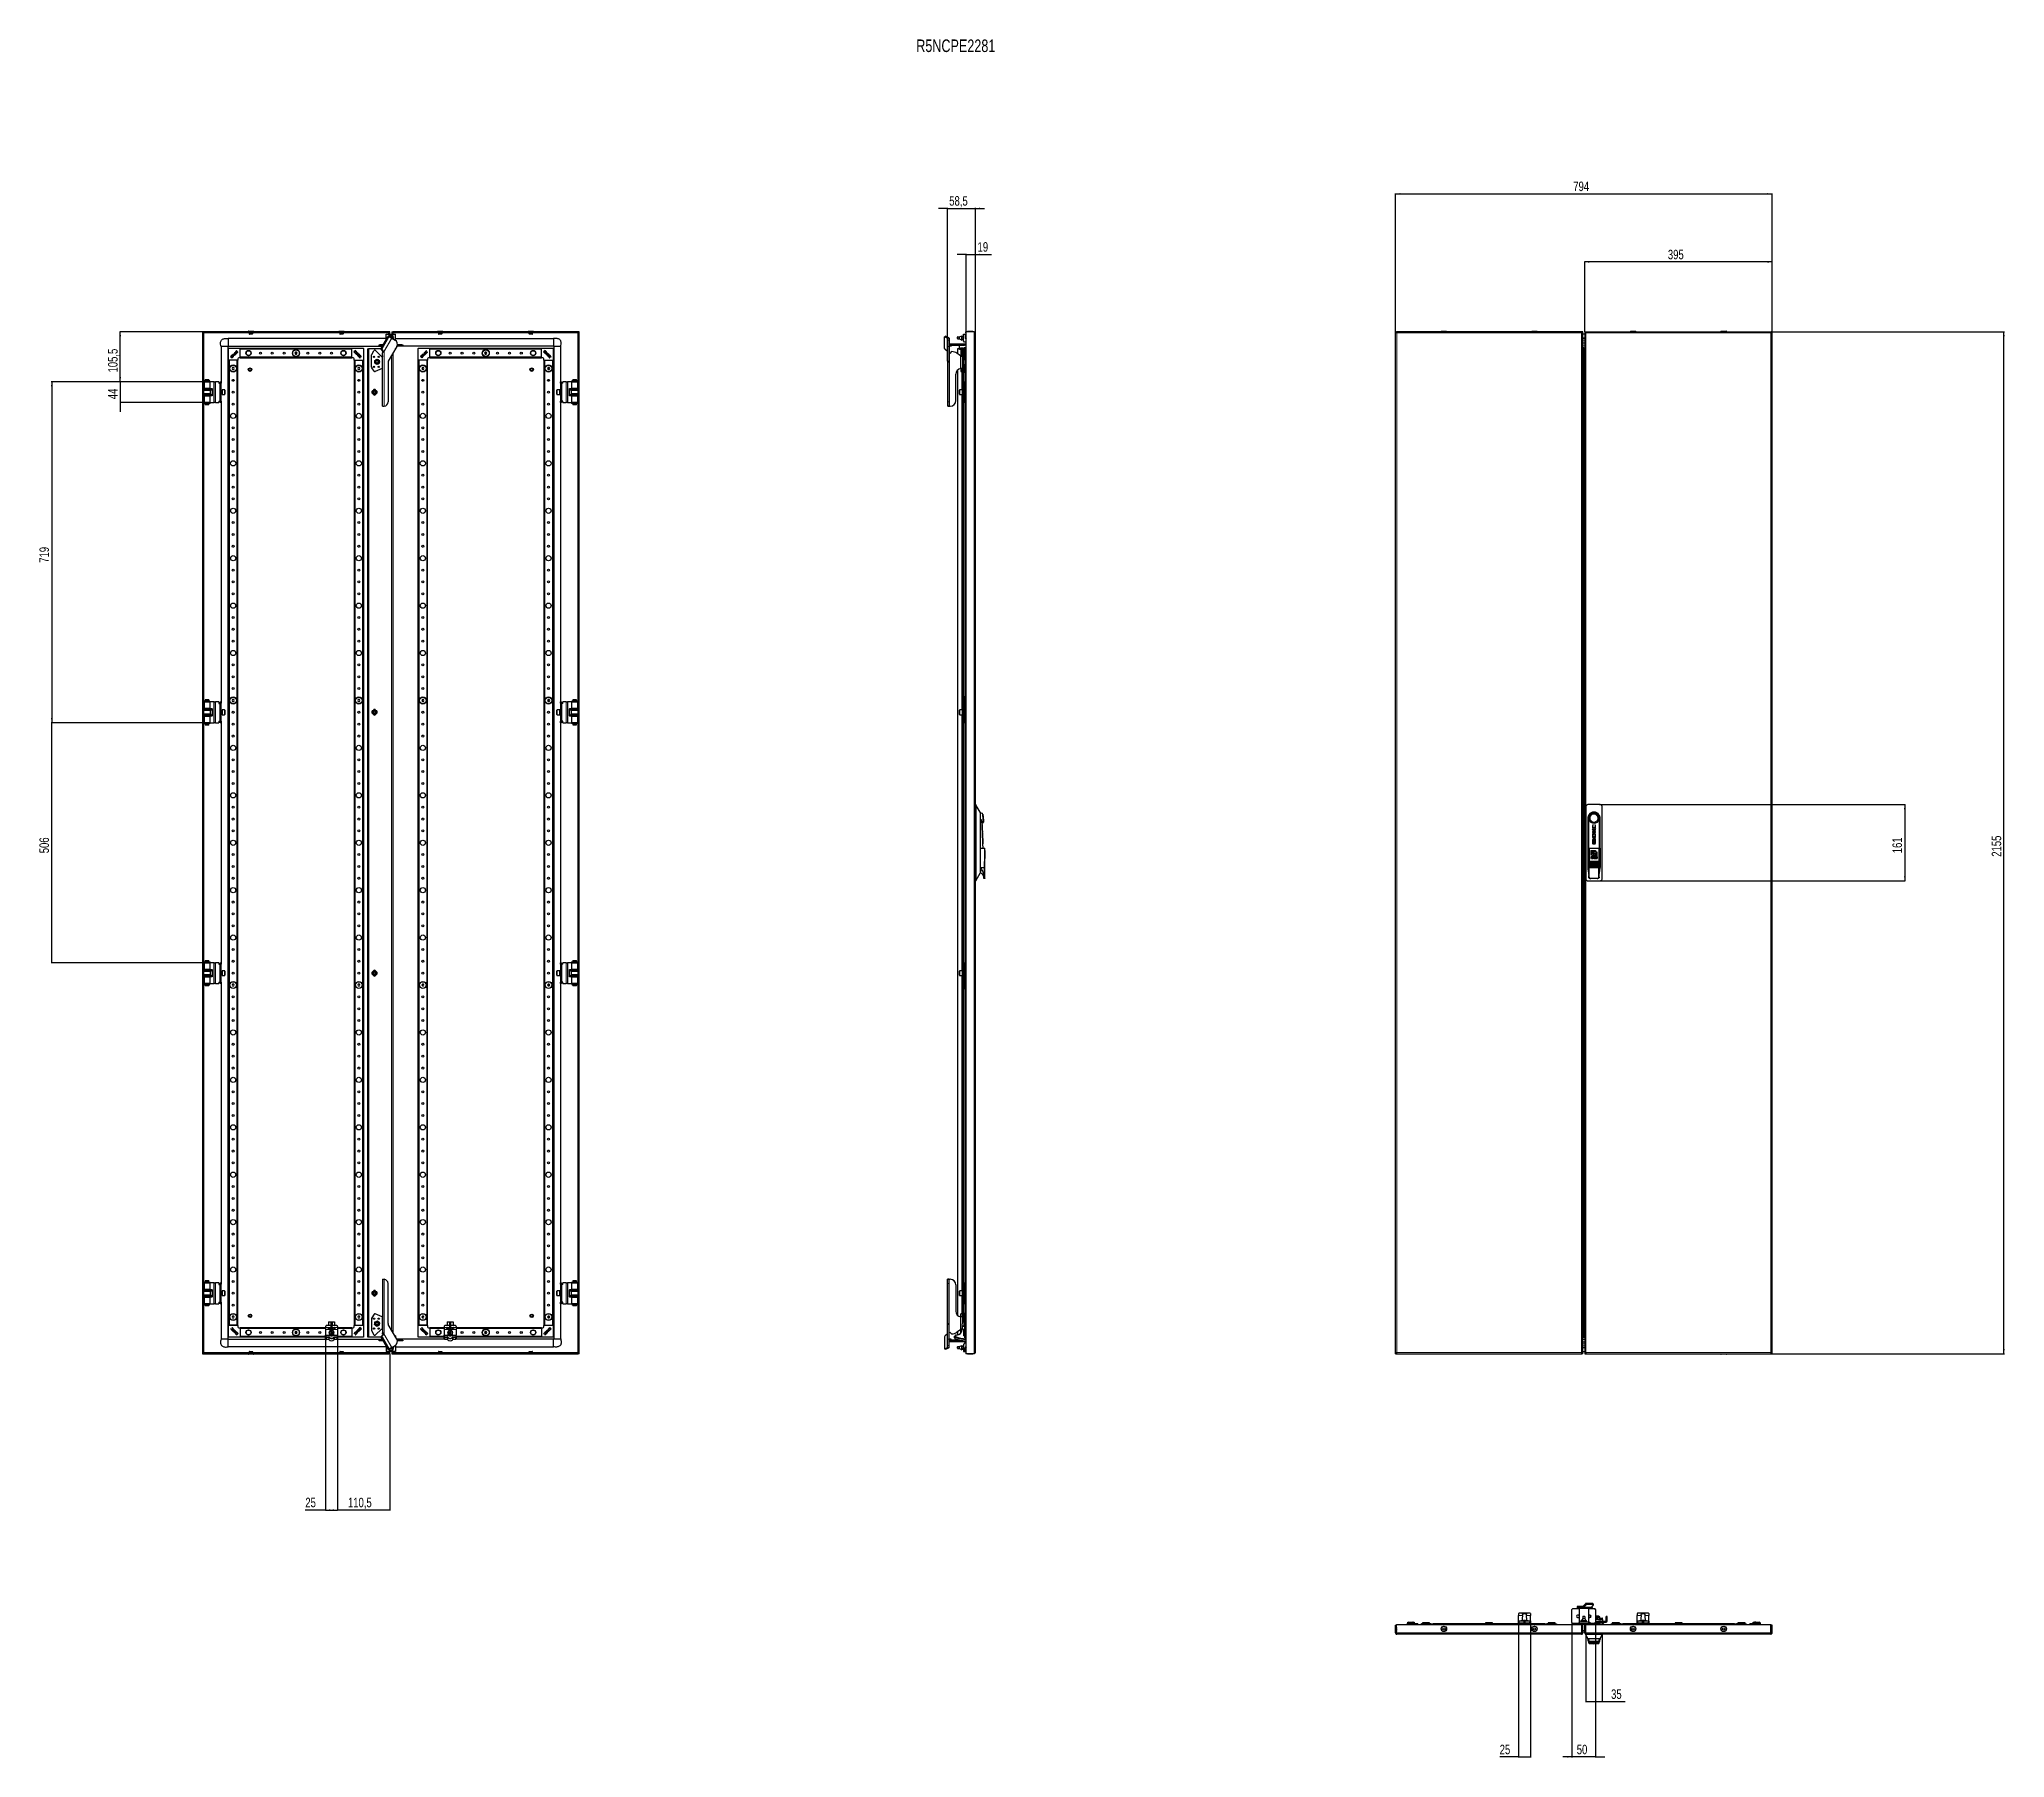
# Model space of a CAD drawing. Header units: millimetres. Extents: x -1085 to 3058, y -2404 to 1219.
import ezdxf

# ---------------------------------------------------------------- set-up
doc = ezdxf.new("R2010")
doc.units = ezdxf.units.MM
doc.layers.add('FORMAT', color=7, linetype='Continuous')
doc.styles.add('SLDTEXTSTYLE0', font='TXT', dxfattribs={"width": 0.75})
doc.dimstyles.new('SLDDIMSTYLE0', dxfattribs={"dimtxt": 20, "dimasz": 10, "dimexe": 0, "dimexo": 0.0625, "dimgap": 5, "dimtad": 2, "dimdec": 1, "dimrnd": 1e-09, "dimzin": 12, "dimdsep": 46, "dimtxsty": 'SLDTEXTSTYLE0', "dimsah": 1, "dimcen": 0.09, "dimadec": 0, "dimazin": 3, "dimtfac": 1, "dimtofl": 0, "dimtmove": 0, "dimatfit": 3, "dimfxl": 0, "dimfrac": 2, "dimtolj": 1, "dimtzin": 12, "dimarcsym": 0})
doc.dimstyles.new('SLDDIMSTYLE1', dxfattribs={"dimtxt": 20, "dimasz": 10, "dimexe": 0, "dimexo": 0.0625, "dimgap": 5, "dimtad": 2, "dimdec": 1, "dimrnd": 1e-09, "dimzin": 12, "dimdsep": 46, "dimtxsty": 'SLDTEXTSTYLE0', "dimsah": 1, "dimcen": 0.09, "dimadec": 0, "dimazin": 3, "dimtfac": 1, "dimtmove": 0, "dimatfit": 0, "dimfxl": 0, "dimfrac": 2, "dimtolj": 1, "dimtzin": 12, "dimarcsym": 0})

msp = doc.modelspace()

# ---------------------------------------------------------------- texts
at = {"layer": 'FORMAT', "insert": (763.64, 1218.85), "char_height": 26.458, "attachment_point": 1, "style": 'SLDTEXTSTYLE0'}
msp.add_mtext('R5NCPE2281', dxfattribs=at)

# ---------------------------------------------------------------- blocks, each defined once
blk = doc.blocks.new('_D')
at = {"layer": 'FORMAT'}
for p, q in [((2565.7, 602.7), (3057.9, 602.7)), ((3056.9, -1552.3), (3056.9, 602.7)), ((2565.7, -1552.3), (3057.9, -1552.3))]:
    blk.add_line(p, q, dxfattribs=at)
for points in [[(3056.9, 602.7), (3055.4, 592.7), (3058.5, 592.7)], [(3056.9, -1552.3), (3058.5, -1542.3), (3055.4, -1542.3)]]:
    blk.add_solid(points, dxfattribs=at)
at = {"layer": 'FORMAT', "insert": (3031.1, -504.4), "char_height": 20, "attachment_point": 1, "rotation": 90, "style": 'SLDTEXTSTYLE0'}
blk.add_mtext('2155', dxfattribs=at)
blk = doc.blocks.new('_D_1')
at = {"layer": 'FORMAT'}
for p, q in [((1774, 602.7), (1774, 894.4)), ((1774, 893.4), (2568, 893.4)), ((2568, 602.7), (2568, 894.4))]:
    blk.add_line(p, q, dxfattribs=at)
for points in [[(1774, 893.4), (1784, 891.9), (1784, 895)], [(2568, 893.4), (2558, 895), (2558, 891.9)]]:
    blk.add_solid(points, dxfattribs=at)
at = {"layer": 'FORMAT', "insert": (2148.8, 919.2), "char_height": 20, "attachment_point": 1, "style": 'SLDTEXTSTYLE0'}
blk.add_mtext('794', dxfattribs=at)
blk = doc.blocks.new('_D_2')
at = {"layer": 'FORMAT'}
for p, q in [((2173, 602.7), (2173, 750.7)), ((2568, 749.7), (2173, 749.7)), ((2568, 602.7), (2568, 750.7))]:
    blk.add_line(p, q, dxfattribs=at)
for points in [[(2173, 749.7), (2183, 748.1), (2183, 751.2)], [(2568, 749.7), (2558, 751.2), (2558, 748.1)]]:
    blk.add_solid(points, dxfattribs=at)
at = {"layer": 'FORMAT', "insert": (2348.3, 775.5), "char_height": 20, "attachment_point": 1, "style": 'SLDTEXTSTYLE0'}
blk.add_mtext('395', dxfattribs=at)
blk = doc.blocks.new('_D_3')
at = {"layer": 'FORMAT'}
for p, q in [((2204.5, -394.3), (2848.6, -394.3)), ((2847.6, -394.3), (2847.6, -555.3)), ((2204.5, -555.3), (2848.6, -555.3))]:
    blk.add_line(p, q, dxfattribs=at)
for points in [[(2847.6, -394.3), (2846.1, -404.3), (2849.2, -404.3)], [(2847.6, -555.3), (2849.2, -545.3), (2846.1, -545.3)]]:
    blk.add_solid(points, dxfattribs=at)
at = {"layer": 'FORMAT', "insert": (2821.9, -497), "char_height": 20, "attachment_point": 1, "rotation": 90, "style": 'SLDTEXTSTYLE0'}
blk.add_mtext('161', dxfattribs=at)
blk = doc.blocks.new('_D_4')
at = {"layer": 'FORMAT'}
for p, q in [((829.7, 862.7), (810.4, 862.7)), ((829.7, 540.7), (829.7, 863.7)), ((829.7, 862.7), (888.2, 862.7)), ((888.2, 600.1), (888.2, 863.7)), ((888.2, 862.7), (907.4, 862.7))]:
    blk.add_line(p, q, dxfattribs=at)
for points in [[(829.7, 862.7), (819.7, 864.2), (819.7, 861.1)], [(888.2, 862.7), (898.2, 861.1), (898.2, 864.2)]]:
    blk.add_solid(points, dxfattribs=at)
at = {"layer": 'FORMAT', "insert": (833.1, 888.5), "char_height": 20, "attachment_point": 1, "style": 'SLDTEXTSTYLE0'}
blk.add_mtext('58,5', dxfattribs=at)
blk = doc.blocks.new('_D_5')
at = {"layer": 'FORMAT'}
for p, q in [((869.2, 765.7), (849.9, 765.7)), ((869.2, 602.7), (869.2, 766.7)), ((869.2, 765.7), (888.2, 765.7)), ((888.2, 600.1), (888.2, 766.7)), ((888.2, 765.7), (922.5, 765.7))]:
    blk.add_line(p, q, dxfattribs=at)
for points in [[(869.2, 765.7), (859.2, 767.2), (859.2, 764.1)], [(888.2, 765.7), (898.2, 764.1), (898.2, 767.2)]]:
    blk.add_solid(points, dxfattribs=at)
at = {"layer": 'FORMAT', "insert": (892.9, 791.5), "char_height": 20, "attachment_point": 1, "style": 'SLDTEXTSTYLE0'}
blk.add_mtext('19', dxfattribs=at)
blk = doc.blocks.new('_D_6')
at = {"layer": 'FORMAT'}
for p, q in [((-456.6, -1512.8), (-456.6, -1882.8)), ((-346.1, -1552.3), (-346.1, -1882.8)), ((-346.1, -1881.8), (-456.6, -1881.8))]:
    blk.add_line(p, q, dxfattribs=at)
for points in [[(-456.6, -1881.8), (-446.6, -1883.4), (-446.6, -1880.3)], [(-346.1, -1881.8), (-356.1, -1880.3), (-356.1, -1883.4)]]:
    blk.add_solid(points, dxfattribs=at)
at = {"layer": 'FORMAT', "insert": (-434.6, -1856), "char_height": 20, "attachment_point": 1, "style": 'SLDTEXTSTYLE0'}
blk.add_mtext('110,5', dxfattribs=at)
blk = doc.blocks.new('_D_7')
at = {"layer": 'FORMAT'}
for p, q in [((-481.6, -1512.8), (-481.6, -1882.8)), ((-456.6, -1512.8), (-456.6, -1882.8)), ((-481.6, -1881.8), (-524.5, -1881.8)), ((-481.6, -1881.8), (-456.6, -1881.8))]:
    blk.add_line(p, q, dxfattribs=at)
for points in [[(-481.6, -1881.8), (-471.6, -1883.4), (-471.6, -1880.3)], [(-456.6, -1881.8), (-466.6, -1880.3), (-466.6, -1883.4)]]:
    blk.add_solid(points, dxfattribs=at)
at = {"layer": 'FORMAT', "insert": (-524.5, -1856), "char_height": 20, "attachment_point": 1, "style": 'SLDTEXTSTYLE0'}
blk.add_mtext('25', dxfattribs=at)
blk = doc.blocks.new('_D_8')
at = {"layer": 'FORMAT'}
for p, q in [((-914.5, 497.2), (-914.5, 516.4)), ((-738, 497.2), (-915.5, 497.2)), ((-914.5, 497.2), (-914.5, 453.2)), ((-738, 453.2), (-915.5, 453.2)), ((-914.5, 453.2), (-914.5, 434))]:
    blk.add_line(p, q, dxfattribs=at)
for points in [[(-914.5, 497.2), (-913, 507.2), (-916.1, 507.2)], [(-914.5, 453.2), (-916.1, 443.2), (-913, 443.2)]]:
    blk.add_solid(points, dxfattribs=at)
at = {"layer": 'FORMAT', "insert": (-940.3, 460.4), "char_height": 20, "attachment_point": 1, "rotation": 90, "style": 'SLDTEXTSTYLE0'}
blk.add_mtext('44', dxfattribs=at)
blk = doc.blocks.new('_D_9')
at = {"layer": 'FORMAT'}
for p, q in [((-738, 497.2), (-1060.2, 497.2)), ((-1059.2, 497.2), (-1059.2, -221.8)), ((-731.6, -221.8), (-1060.2, -221.8))]:
    blk.add_line(p, q, dxfattribs=at)
for points in [[(-1059.2, 497.2), (-1060.8, 487.2), (-1057.7, 487.2)], [(-1059.2, -221.8), (-1057.7, -211.8), (-1060.8, -211.8)]]:
    blk.add_solid(points, dxfattribs=at)
at = {"layer": 'FORMAT', "insert": (-1085, 115.5), "char_height": 20, "attachment_point": 1, "rotation": 90, "style": 'SLDTEXTSTYLE0'}
blk.add_mtext('719', dxfattribs=at)
blk = doc.blocks.new('_D_10')
at = {"layer": 'FORMAT'}
for p, q in [((-731.6, -221.8), (-1060.2, -221.8)), ((-1059.2, -727.8), (-1059.2, -221.8)), ((-731.6, -727.8), (-1060.2, -727.8))]:
    blk.add_line(p, q, dxfattribs=at)
for points in [[(-1059.2, -221.8), (-1060.8, -231.8), (-1057.7, -231.8)], [(-1059.2, -727.8), (-1057.7, -717.8), (-1060.8, -717.8)]]:
    blk.add_solid(points, dxfattribs=at)
at = {"layer": 'FORMAT', "insert": (-1085, -497), "char_height": 20, "attachment_point": 1, "rotation": 90, "style": 'SLDTEXTSTYLE0'}
blk.add_mtext('506', dxfattribs=at)
blk = doc.blocks.new('_D_11')
at = {"layer": 'FORMAT'}
for p, q in [((-738.8, 602.7), (-915.5, 602.7)), ((-914.5, 497.2), (-914.5, 602.7)), ((-738, 497.2), (-915.5, 497.2))]:
    blk.add_line(p, q, dxfattribs=at)
for points in [[(-914.5, 602.7), (-916.1, 592.7), (-913, 592.7)], [(-914.5, 497.2), (-913, 507.2), (-916.1, 507.2)]]:
    blk.add_solid(points, dxfattribs=at)
at = {"layer": 'FORMAT', "insert": (-940.3, 516.7), "char_height": 20, "attachment_point": 1, "rotation": 90, "style": 'SLDTEXTSTYLE0'}
blk.add_mtext('105,5', dxfattribs=at)
blk = doc.blocks.new('_D_12')
at = {"layer": 'FORMAT'}
for p, q in [((2033.5, -2115.5), (2033.5, -2403.5)), ((2058.5, -2115.5), (2058.5, -2403.5)), ((2033.5, -2402.5), (1993.7, -2402.5)), ((2033.5, -2402.5), (2058.5, -2402.5))]:
    blk.add_line(p, q, dxfattribs=at)
for points in [[(2033.5, -2402.5), (2043.5, -2404), (2043.5, -2400.9)], [(2058.5, -2402.5), (2048.5, -2400.9), (2048.5, -2404)]]:
    blk.add_solid(points, dxfattribs=at)
at = {"layer": 'FORMAT', "insert": (1993.7, -2376.7), "char_height": 20, "attachment_point": 1, "style": 'SLDTEXTSTYLE0'}
blk.add_mtext('25', dxfattribs=at)
blk = doc.blocks.new('_D_13')
at = {"layer": 'FORMAT'}
for p, q in [((2146, -2118.9), (2146, -2403.5)), ((2196, -2118.9), (2196, -2403.5)), ((2146, -2402.5), (2126.8, -2402.5)), ((2196, -2402.5), (2146, -2402.5)), ((2196, -2402.5), (2215.2, -2402.5))]:
    blk.add_line(p, q, dxfattribs=at)
for points in [[(2146, -2402.5), (2136, -2400.9), (2136, -2404)], [(2196, -2402.5), (2206, -2404), (2206, -2400.9)]]:
    blk.add_solid(points, dxfattribs=at)
at = {"layer": 'FORMAT', "insert": (2156.2, -2376.7), "char_height": 20, "attachment_point": 1, "style": 'SLDTEXTSTYLE0'}
blk.add_mtext('50', dxfattribs=at)
blk = doc.blocks.new('_D_14')
at = {"layer": 'FORMAT'}
for p, q in [((2175, -2144.5), (2175, -2286.7)), ((2210, -2144.5), (2210, -2286.7)), ((2175, -2285.7), (2210, -2285.7)), ((2210, -2285.7), (2258.2, -2285.7))]:
    blk.add_line(p, q, dxfattribs=at)
for points in [[(2175, -2285.7), (2185, -2287.3), (2185, -2284.2)], [(2210, -2285.7), (2200, -2284.2), (2200, -2287.3)]]:
    blk.add_solid(points, dxfattribs=at)
at = {"layer": 'FORMAT', "insert": (2228.6, -2260), "char_height": 20, "attachment_point": 1, "style": 'SLDTEXTSTYLE0'}
blk.add_mtext('35', dxfattribs=at)

# ---------------------------------------------------------------- dimensions: what is measured, and where the dimension line sits
at = {"layer": 'FORMAT'}
for base, p1, p2, dimstyle, picture, middle in [((2568, 893.44), (1774, 602.68), (2568, 602.68), 'SLDDIMSTYLE0', '_D_1', (2171, 893.44)), ((888.16, 862.69), (829.68, 540.73), (888.16, 600.08), 'SLDDIMSTYLE1', '_D_4', (858.92, 862.69)), ((888.16, 765.68), (869.16, 602.68), (888.16, 600.08), 'SLDDIMSTYLE1', '_D_5', (907.71, 765.68)), ((2173, 749.68), (2568, 602.68), (2173, 602.68), 'SLDDIMSTYLE0', '_D_2', (2370.5, 749.68)), ((-456.59, -1881.81), (-346.09, -1552.32), (-456.59, -1512.77), 'SLDDIMSTYLE0', '_D_6', (-401.34, -1881.81)), ((2058.5, -2402.48), (2033.5, -2115.48), (2058.5, -2115.48), 'SLDDIMSTYLE0', '_D_12', (2008.51, -2402.48)), ((2146, -2402.48), (2196, -2118.88), (2146, -2118.88), 'SLDDIMSTYLE1', '_D_13', (2171, -2402.48)), ((2210, -2285.74), (2175, -2144.48), (2210, -2144.48), 'SLDDIMSTYLE0', '_D_14', (2243.38, -2285.74))]:
    dim = msp.add_linear_dim(base=base, p1=p1, p2=p2, dimstyle=dimstyle, dxfattribs=at)
    dim.commit()
    dim.dimension.update_dxf_attribs({"geometry": picture, "text_midpoint": middle, "dimtype": 160})
for base, p1, p2, angle, dimstyle, picture, middle in [((-914.53, 602.68), (-738.04, 497.18), (-738.79, 602.68), 90, 'SLDDIMSTYLE0', '_D_11', (-914.53, 549.93)), ((3056.91, 602.68), (2565.7, -1552.32), (2565.7, 602.68), 90, 'SLDDIMSTYLE0', '_D', (3056.91, -474.82)), ((-914.53, 453.18), (-738.04, 497.18), (-738.04, 453.18), 90, 'SLDDIMSTYLE1', '_D_8', (-914.53, 475.18)), ((-1059.23, -221.82), (-738.04, 497.18), (-731.59, -221.82), 90, 'SLDDIMSTYLE0', '_D_9', (-1059.23, 137.68)), ((-1059.23, -221.82), (-731.59, -727.82), (-731.59, -221.82), 90, 'SLDDIMSTYLE0', '_D_10', (-1059.23, -474.82)), ((2847.64, -555.32), (2204.5, -394.32), (2204.5, -555.32), 90, 'SLDDIMSTYLE0', '_D_3', (2847.64, -474.82)), ((-456.59, -1881.81), (-481.59, -1512.77), (-456.59, -1512.77), 0, 'SLDDIMSTYLE0', '_D_7', (-509.71, -1881.81))]:
    dim = msp.add_linear_dim(base=base, p1=p1, p2=p2, angle=angle, dimstyle=dimstyle, dxfattribs=at)
    dim.commit()
    dim.dimension.update_dxf_attribs({"geometry": picture, "text_midpoint": middle, "dimtype": 160})

# ---------------------------------------------------------------- linework, layer by layer
at = {"color": 7, "linetype": 'Continuous', "lineweight": 25}
for p, q in [((-741.09, 602.68), (-741.09, -1552.32)), ((-741.09, 602.68), (-739.09, 602.68)), ((-739.09, 602.68), (-739.09, -1552.32)), ((-348.39, 602.68), (-738.79, 602.68)), ((-738.79, 600.68), (-738.79, 602.68)), ((-348.39, 600.68), (-738.79, 600.68)), ((-738.49, 600.08), (-738.69, 600.68)), ((-687.09, 588.18), (-687.09, 572.51)), ((-354.09, 588.18), (-687.09, 588.18)), ((-644.84, 603.43), (-644.84, 602.68)), ((-644.59, 603.68), (-633.59, 603.68)), ((-633.34, 602.68), (-633.34, 603.43)), ((-453.84, 603.43), (-453.84, 602.68)), ((-453.59, 603.68), (-445.08, 603.68)), ((-445.08, 603.68), (-442.59, 603.68)), ((-442.34, 602.68), (-442.34, 603.43)), ((-364.52, 568.18), (-350.39, 592.66)), ((-362.69, 567.12), (-348.55, 591.6)), ((-354.09, 597.68), (-334.09, 597.68)), ((-354.09, 586.25), (-354.09, 597.68)), ((-349.27, 593.17), (-347.44, 592.11)), ((-348.48, 600.68), (-348.69, 600.08)), ((-346.09, 591.73), (-348.59, 594.22)), ((-348.59, 594.22), (-348.59, 592.78)), ((-339.59, 594.22), (-348.59, 594.22)), ((-348.39, 600.68), (-348.39, 602.68)), ((-346.09, 602.68), (-348.09, 602.68)), ((-348.09, 597.68), (-348.09, 602.68)), ((-347.44, 592.11), (-342.67, 589.36)), ((-346.09, 597.68), (-346.09, 602.68)), ((-346.09, 591.73), (-342.08, 591.73)), ((-346.09, 591.73), (-345.59, 591.23)), ((-346.09, 591.34), (-346.09, 591.73)), ((-342.31, 589.15), (-342.67, 589.36)), ((-342.08, 591.73), (-342.58, 591.23)), ((-342.31, 589.15), (-335.36, 585.14)), ((-342.09, 602.68), (-340.09, 602.68)), ((-342.09, 602.68), (-342.09, 597.68)), ((-342.08, 591.73), (-339.59, 594.22)), ((-342.08, 591.73), (-342.08, 589.02)), ((-340.09, 602.68), (-340.09, 597.68)), ((50.61, 602.68), (-339.79, 602.68)), ((-339.79, 600.68), (-339.79, 602.68)), ((50.61, 600.68), (-339.79, 600.68)), ((-339.49, 600.08), (-339.68, 600.68)), ((-339.59, 591.66), (-339.59, 594.22)), ((-339.59, 587.78), (-339.59, 591.66)), ((-339.59, 587.58), (-339.59, 587.78)), ((-334.09, 584.27), (-334.09, 597.68)), ((-334.09, 588.18), (-1.09, 588.18)), ((-245.84, 603.43), (-245.84, 602.68)), ((-245.59, 603.68), (-234.59, 603.68)), ((-234.34, 602.68), (-234.34, 603.43)), ((-54.84, 603.43), (-54.84, 602.68)), ((-54.59, 603.68), (-46.08, 603.68)), ((-46.08, 603.68), (-43.59, 603.68)), ((-43.34, 602.68), (-43.34, 603.43)), ((50.51, 600.68), (50.31, 600.08)), ((50.61, 600.68), (50.61, 602.68)), ((50.91, -1552.32), (50.91, 602.68)), ((52.91, 602.68), (50.91, 602.68)), ((52.91, -1552.32), (52.91, 602.68)), ((823.3, 567.12), (823.3, 591.6)), ((825.68, 593.2), (823.56, 592.14)), ((824, 592.11), (829.5, 589.36)), ((826.13, 593.17), (831.63, 590.42)), ((829.68, 589.15), (829.68, 585.14)), ((829.68, 585.14), (829.68, 571.63)), ((832.68, 589.15), (832.68, 585.14)), ((832.68, 585.14), (832.68, 571.63)), ((850.56, 588.21), (850.56, 591.23)), ((851.06, 591.73), (855.06, 591.73)), ((851.06, 587.71), (855.06, 587.71)), ((855.06, 591.73), (859.56, 594.22)), ((855.06, 587.71), (855.06, 591.73)), ((855.06, 587.71), (859.56, 585.22)), ((859.56, 591.66), (859.56, 594.22)), ((859.56, 593.22), (863.06, 593.22)), ((859.56, 591.72), (863.06, 591.72)), ((859.56, 587.78), (859.56, 591.66)), ((859.56, 585.22), (859.56, 587.78)), ((859.56, 587.72), (863.06, 587.72)), ((859.56, 586.22), (863.06, 586.22)), ((863.06, 583.18), (863.06, 597.68)), ((863.06, 597.68), (866.56, 597.68)), ((865.56, 580.68), (863.06, 583.18)), ((869.16, 580.68), (865.56, 580.68)), ((866.56, 597.68), (866.56, 589.96)), ((867.65, 588.51), (869.16, 588.08)), ((868.16, 600.68), (868.16, 602.68)), ((869.16, 602.68), (868.16, 602.68)), ((869.16, 600.68), (868.16, 600.68)), ((868.16, 600.68), (868.16, 590.04)), ((868.16, 590.04), (869.16, 588.71)), ((869.16, -1552.32), (869.16, 602.68)), ((885.56, 602.68), (869.16, 602.68)), ((871.41, 603.43), (871.41, 602.68)), ((871.66, 603.68), (872.56, 603.68)), ((872.56, 603.68), (882.66, 603.68)), ((882.91, 602.68), (882.91, 603.43)), ((888.16, 600.08), (888.16, -1549.72)), ((1774, 602.68), (1776, 602.68)), ((1774, -1552.32), (1774, 602.68)), ((2166.7, 602.68), (1776.3, 602.68)), ((1776.3, 600.68), (1776.3, 602.68)), ((1870.25, 603.43), (1870.25, 602.68)), ((1870.5, 603.68), (1881.5, 603.68)), ((1881.75, 602.68), (1881.75, 603.43)), ((2061.25, 603.43), (2061.25, 602.68)), ((2061.5, 603.68), (2063.99, 603.68)), ((2063.99, 603.68), (2072.5, 603.68)), ((2072.75, 602.68), (2072.75, 603.43)), ((2166.7, 602.68), (2166.7, 600.68)), ((2169, 602.68), (2167, 602.68)), ((2169, -1552.32), (2169, 602.68)), ((2173, 597.68), (2169, 597.68)), ((2173, 602.68), (2173, -1552.32)), ((2173, 602.68), (2175, 602.68)), ((2175.3, 602.68), (2565.7, 602.68)), ((2175.3, 602.68), (2175.3, 600.97)), ((2269.25, 603.43), (2269.25, 602.68)), ((2269.5, 603.68), (2280.5, 603.68)), ((2280.75, 602.68), (2280.75, 603.43)), ((2460.25, 603.43), (2460.25, 602.68)), ((2460.5, 603.68), (2462.99, 603.68)), ((2462.99, 603.68), (2471.5, 603.68)), ((2471.75, 602.68), (2471.75, 603.43)), ((2565.7, 600.98), (2565.7, 602.68)), ((2568, 602.68), (2566, 602.68)), ((2568, -1552.32), (2568, 602.68)), ((-702.09, 571.18), (-702.09, 497.18)), ((-698.8, 571.18), (-701.11, 571.18)), ((-698.65, 571.18), (-698.8, 571.18)), ((-691.52, 571.18), (-698.65, 571.18)), ((-691.46, 571.18), (-691.52, 571.18)), ((-689.06, 571.18), (-691.46, 571.18)), ((-688.2, 571.18), (-689.06, 571.18)), ((-688.09, 571.18), (-688.09, -1520.82)), ((-687.09, 572.18), (-362.21, 572.18)), ((-686.59, 542.98), (-686.59, 567.38)), ((-686.59, -1492.32), (-686.59, 542.68)), ((-686.29, 542.68), (-686.59, 542.68)), ((-686.29, 567.68), (-661.89, 567.68)), ((-685.64, 542.68), (-686.29, 542.68)), ((-684.59, 542.68), (-685.64, 542.68)), ((-668.59, 542.68), (-684.59, 542.68)), ((-679.95, 552.28), (-681.94, 550.29)), ((-681.94, 550.29), (-678.98, 547.33)), ((-679.69, 551.73), (-680.42, 550.99)), ((-680.42, 550.99), (-678.23, 548.81)), ((-678.98, 547.33), (-677.09, 549.22)), ((-678.23, 548.81), (-677.58, 549.49)), ((-677.09, 549.22), (-677.07, 549.24)), ((-675.89, 556.34), (-676.93, 555.29)), ((-676.93, 555.29), (-673.98, 552.33)), ((-674.5, 554.95), (-675.89, 556.34)), ((-674.01, 558.22), (-674.5, 554.95)), ((-674.16, 554.63), (-671.5, 554.81)), ((-672.92, 553.39), (-674.16, 554.63)), ((-673.21, 559.01), (-674.01, 558.22)), ((-673.98, 552.33), (-672.92, 553.39)), ((-673.69, 555.92), (-673.21, 559.01)), ((-670.21, 556.09), (-673.69, 555.92)), ((-671.5, 554.81), (-670.21, 556.09)), ((-668.65, 562.14), (-668.98, 562.82)), ((-668.79, 562), (-668.65, 562.14)), ((-667.53, 542.68), (-668.59, 542.68)), ((-666.89, 542.68), (-667.53, 542.68)), ((-666.84, 560.57), (-666.94, 560.46)), ((-666.59, 542.68), (-666.89, 542.68)), ((-666.59, 560.06), (-666.84, 560.57)), ((-666.59, 545.68), (-666.59, 542.98)), ((-666.59, -1492.32), (-666.59, 542.68)), ((-661.89, 547.68), (-664.59, 547.68)), ((-661.59, 567.68), (-426.59, 567.68)), ((-661.59, 567.38), (-661.59, 567.68)), ((-661.59, 567.38), (-661.59, 566.74)), ((-661.59, 565.68), (-661.59, 566.74)), ((-661.59, 549.68), (-661.59, 565.68)), ((-661.59, 548.63), (-661.59, 549.68)), ((-661.59, 548.63), (-661.59, 547.98)), ((-661.59, 547.68), (-661.59, 547.98)), ((-661.59, 547.68), (-426.59, 547.68)), ((-545.24, 559.68), (-546.39, 557.68)), ((-546.39, 557.68), (-545.24, 555.68)), ((-542.93, 559.68), (-545.24, 559.68)), ((-545.24, 555.68), (-542.93, 555.68)), ((-541.78, 557.68), (-542.93, 559.68)), ((-542.93, 555.68), (-541.78, 557.68)), ((-426.59, 567.38), (-426.59, 567.68)), ((-426.59, 566.74), (-426.59, 567.38)), ((-426.59, 565.68), (-426.59, 566.74)), ((-426.59, 549.68), (-426.59, 565.68)), ((-426.59, 548.63), (-426.59, 549.68)), ((-426.59, 547.98), (-426.59, 548.63)), ((-426.59, 547.68), (-426.59, 547.98)), ((-426.29, 567.68), (-401.89, 567.68)), ((-423.59, 547.68), (-426.29, 547.68)), ((-418.98, 563.03), (-421.94, 560.08)), ((-421.94, 560.08), (-420.05, 558.19)), ((-421.59, 542.98), (-421.59, 545.68)), ((-421.59, 542.68), (-421.59, -1492.32)), ((-421.59, 542.68), (-421.29, 542.68)), ((-420.64, 542.68), (-421.29, 542.68)), ((-420.64, 542.68), (-419.59, 542.68)), ((-418.28, 561.51), (-420.46, 559.33)), ((-420.46, 559.33), (-419.78, 558.67)), ((-420.05, 558.19), (-420.03, 558.17)), ((-419.59, 542.68), (-403.59, 542.68)), ((-416.99, 561.04), (-418.98, 563.03)), ((-417.53, 560.79), (-418.28, 561.51)), ((-413.98, 558.03), (-416.93, 555.07)), ((-416.93, 555.07), (-415.88, 554.01)), ((-415.88, 554.01), (-414.63, 555.26)), ((-414.63, 555.26), (-414.46, 552.6)), ((-414.46, 552.6), (-413.17, 551.31)), ((-414.32, 555.59), (-412.93, 556.98)), ((-411.05, 555.11), (-414.32, 555.59)), ((-412.93, 556.98), (-413.98, 558.03)), ((-413.35, 554.78), (-410.26, 554.31)), ((-413.17, 551.31), (-413.35, 554.78)), ((-410.26, 554.31), (-411.05, 555.11)), ((-409.21, 547.68), (-408.7, 547.93)), ((-408.7, 547.93), (-408.81, 548.04)), ((-407.27, 549.88), (-407.13, 549.74)), ((-407.13, 549.74), (-406.44, 550.08)), ((-403.59, 542.68), (-402.53, 542.68)), ((-401.89, 542.68), (-402.53, 542.68)), ((-401.89, 542.68), (-401.59, 542.68)), ((-401.59, 567.38), (-401.59, 542.98)), ((-401.59, 542.68), (-401.59, -1492.32)), ((-393.59, 566.68), (-393.59, -1516.32)), ((-393.59, 566.68), (-391.59, 566.68)), ((-391.59, 566.68), (-391.59, -1516.32)), ((-390.99, 566.68), (-391.59, 566.68)), ((-364.86, 566.68), (-390.99, 566.68)), ((-384.59, 527.79), (-384.59, 553.83)), ((-384.32, 554.83), (-379.86, 562.56)), ((-378.15, 541.95), (-375.69, 543.45)), ((-376.78, 562.99), (-363.59, 550.68)), ((-373.22, 544.95), (-370.69, 543.57)), ((-369.09, 573.68), (-369.09, 575.18)), ((-369.09, 575.18), (-367.09, 575.18)), ((-367.09, 573.68), (-369.09, 573.68)), ((-367.09, 575.18), (-367.09, 573.68)), ((-360.48, 575.18), (-367.09, 575.18)), ((-361.34, 573.68), (-367.09, 573.68)), ((-360.98, 561.9), (-364.55, 565.95)), ((-363.59, 550.68), (-362.19, 550.68)), ((-359.14, 560.84), (-362.72, 564.89)), ((-361.95, 550.68), (-362.19, 550.68)), ((-359.07, 560.68), (-361.59, 560.68)), ((-361.59, 560.68), (-361.59, 558.44)), ((-361.59, 445.68), (-361.59, 558.44)), ((-360.98, 561.9), (-359.14, 560.84)), ((-358.27, 560), (-358.83, 560.53)), ((-358.59, 560.3), (-358.59, 559.88)), ((-358.29, 559.97), (-358.27, 560)), ((-349.99, 538.73), (-349.99, 454.68)), ((-331.62, 571.63), (-349.46, 540.73)), ((-340.09, 556.97), (-340.09, -1506.6)), ((-335.52, 564.88), (-334.09, 564.88)), ((-334.09, 564.88), (-334.09, 567.36)), ((-1.09, 572.18), (-331.34, 572.18)), ((-321.09, 573.68), (-330.76, 573.68)), ((-321.09, 575.18), (-330.45, 575.18)), ((-321.09, 573.68), (-321.09, 575.18)), ((-321.09, 575.18), (-319.09, 575.18)), ((-319.09, 573.68), (-321.09, 573.68)), ((-319.09, 575.18), (-319.09, 573.68)), ((-286.59, 542.98), (-286.59, 567.38)), ((-286.59, -1492.32), (-286.59, 542.68)), ((-286.29, 542.68), (-286.59, 542.68)), ((-286.29, 567.68), (-261.89, 567.68)), ((-285.64, 542.68), (-286.29, 542.68)), ((-284.59, 542.68), (-285.64, 542.68)), ((-268.59, 542.68), (-284.59, 542.68)), ((-279.95, 552.28), (-281.94, 550.29)), ((-281.94, 550.29), (-278.98, 547.33)), ((-279.69, 551.73), (-280.42, 550.99)), ((-280.42, 550.99), (-278.23, 548.81)), ((-278.98, 547.33), (-277.09, 549.22)), ((-278.23, 548.81), (-277.58, 549.49)), ((-277.09, 549.22), (-277.07, 549.24)), ((-275.89, 556.34), (-276.93, 555.29)), ((-276.93, 555.29), (-273.98, 552.33)), ((-274.5, 554.95), (-275.89, 556.34)), ((-274.01, 558.22), (-274.5, 554.95)), ((-274.16, 554.63), (-271.5, 554.81)), ((-272.92, 553.39), (-274.16, 554.63)), ((-273.21, 559.01), (-274.01, 558.22)), ((-273.98, 552.33), (-272.92, 553.39)), ((-273.69, 555.92), (-273.21, 559.01)), ((-270.21, 556.09), (-273.69, 555.92)), ((-271.5, 554.81), (-270.21, 556.09)), ((-268.65, 562.14), (-268.98, 562.82)), ((-268.79, 562), (-268.65, 562.14)), ((-267.53, 542.68), (-268.59, 542.68)), ((-266.89, 542.68), (-267.53, 542.68)), ((-266.84, 560.57), (-266.94, 560.46)), ((-266.59, 542.68), (-266.89, 542.68)), ((-266.59, 560.06), (-266.84, 560.57)), ((-266.59, 545.68), (-266.59, 542.98)), ((-266.59, -1492.32), (-266.59, 542.68)), ((-261.89, 547.68), (-264.59, 547.68)), ((-261.59, 567.68), (-26.59, 567.68)), ((-261.59, 567.38), (-261.59, 567.68)), ((-261.59, 567.38), (-261.59, 566.74)), ((-261.59, 565.68), (-261.59, 566.74)), ((-261.59, 549.68), (-261.59, 565.68)), ((-261.59, 548.63), (-261.59, 549.68)), ((-261.59, 548.63), (-261.59, 547.98)), ((-261.59, 547.68), (-261.59, 547.98)), ((-261.59, 547.68), (-26.59, 547.68)), ((-145.24, 559.68), (-146.39, 557.68)), ((-146.39, 557.68), (-145.24, 555.68)), ((-142.93, 559.68), (-145.24, 559.68)), ((-145.24, 555.68), (-142.93, 555.68)), ((-141.78, 557.68), (-142.93, 559.68)), ((-142.93, 555.68), (-141.78, 557.68)), ((-26.59, 567.38), (-26.59, 567.68)), ((-26.59, 566.74), (-26.59, 567.38)), ((-26.59, 565.68), (-26.59, 566.74)), ((-26.59, 549.68), (-26.59, 565.68)), ((-26.59, 548.63), (-26.59, 549.68)), ((-26.59, 547.98), (-26.59, 548.63)), ((-26.59, 547.68), (-26.59, 547.98)), ((-26.29, 567.68), (-1.89, 567.68)), ((-23.59, 547.68), (-26.29, 547.68)), ((-18.98, 563.03), (-21.94, 560.08)), ((-21.94, 560.08), (-20.05, 558.19)), ((-21.59, 542.98), (-21.59, 545.68)), ((-21.59, 542.68), (-21.59, -1492.32)), ((-21.59, 542.68), (-21.29, 542.68)), ((-20.64, 542.68), (-21.29, 542.68)), ((-20.64, 542.68), (-19.59, 542.68)), ((-18.28, 561.51), (-20.46, 559.33)), ((-20.46, 559.33), (-19.78, 558.67)), ((-20.05, 558.19), (-20.03, 558.17)), ((-19.59, 542.68), (-3.59, 542.68)), ((-16.99, 561.04), (-18.98, 563.03)), ((-17.53, 560.79), (-18.28, 561.51)), ((-13.98, 558.03), (-16.93, 555.07)), ((-16.93, 555.07), (-15.88, 554.01)), ((-15.88, 554.01), (-14.63, 555.26)), ((-14.63, 555.26), (-14.46, 552.6)), ((-14.46, 552.6), (-13.17, 551.31)), ((-14.32, 555.59), (-12.93, 556.98)), ((-11.05, 555.11), (-14.32, 555.59)), ((-12.93, 556.98), (-13.98, 558.03)), ((-13.35, 554.78), (-10.26, 554.31)), ((-13.17, 551.31), (-13.35, 554.78)), ((-10.26, 554.31), (-11.05, 555.11)), ((-9.21, 547.68), (-8.7, 547.93)), ((-8.7, 547.93), (-8.81, 548.04)), ((-7.27, 549.88), (-7.13, 549.74)), ((-7.13, 549.74), (-6.44, 550.08)), ((-3.59, 542.68), (-2.53, 542.68)), ((-1.89, 542.68), (-2.53, 542.68)), ((-1.89, 542.68), (-1.59, 542.68)), ((-1.59, 567.38), (-1.59, 542.98)), ((-1.59, 542.68), (-1.59, -1492.32)), ((-0.09, -1520.82), (-0.09, 571.18)), ((13.91, 497.18), (13.91, 571.18)), ((829.5, 560.84), (824.39, 564.89)), ((829.68, 571.63), (829.68, 540.73)), ((829.68, 540.73), (829.68, 538.73)), ((829.68, 538.73), (829.68, 454.68)), ((832.68, 571.63), (832.68, 540.73)), ((832.68, 540.73), (832.68, 538.73)), ((832.68, 538.73), (832.68, 454.68)), ((834.27, 557.04), (832.98, 558.44)), ((834.06, 575.18), (834.06, 576.88)), ((834.06, 576.88), (869.16, 576.88)), ((834.06, 573.68), (834.06, 575.18)), ((834.06, 575.18), (836.06, 575.18)), ((834.06, 571.88), (834.06, 573.68)), ((836.06, 573.68), (834.06, 573.68)), ((837.06, 571.88), (834.06, 571.88)), ((838.22, 560.68), (834.27, 557.04)), ((836.06, 575.18), (836.06, 573.68)), ((863.56, 575.18), (836.06, 575.18)), ((863.56, 573.68), (836.06, 573.68)), ((837.06, 573.68), (837.06, 571.88)), ((857.06, 551.88), (849.31, 557.32)), ((850.66, 566.68), (850.66, 556.37)), ((855.06, 566.68), (850.66, 566.68)), ((855.06, 564.88), (855.06, 573.68)), ((864.06, 564.88), (855.06, 564.88)), ((857.06, 566.88), (857.06, 568.88)), ((857.06, 568.88), (862.06, 568.88)), ((862.06, 566.88), (857.06, 566.88)), ((860.66, 563.53), (857.66, 563.53)), ((857.66, 563.53), (857.66, 562.99)), ((857.66, 562.99), (857.66, 551.71)), ((860.37, 550.68), (860.66, 550.68)), ((860.66, 564.88), (860.66, -1487.08)), ((862.06, 568.88), (862.06, 566.88)), ((863.56, 573.68), (863.56, 575.18)), ((863.56, 575.18), (865.56, 575.18)), ((865.56, 573.68), (863.56, 573.68)), ((866.91, 568.88), (864.06, 568.88)), ((864.06, 568.88), (864.06, 564.88)), ((864.66, 565.18), (864.16, 564.68)), ((864.16, 550.68), (864.16, 564.68)), ((864.16, 550.68), (864.66, 550.18)), ((866.16, 565.18), (864.66, 565.18)), ((864.66, 565.18), (864.66, 550.18)), ((864.66, 550.18), (865.96, 550.18)), ((865.56, 575.18), (865.56, 573.68)), ((865.94, 556.62), (865.96, 556.62)), ((866.16, 553.4), (865.94, 553.4)), ((865.96, 563.03), (866.16, 563.03)), ((865.96, 561.04), (865.96, 563.03)), ((865.96, 561.04), (866.16, 561.04)), ((865.96, 559.08), (865.96, 561.04)), ((865.96, 559.08), (866.16, 559.08)), ((865.96, 558.03), (866.16, 558.03)), ((865.96, 556.98), (865.96, 558.03)), ((865.96, 556.98), (866.16, 556.98)), ((865.96, 555.59), (865.96, 556.98)), ((865.96, 555.59), (866.16, 555.59)), ((865.96, 555.11), (865.96, 555.59)), ((865.96, 554.31), (865.96, 555.11)), ((865.96, 555.11), (866.16, 555.11)), ((865.96, 554.31), (866.16, 554.31)), ((865.96, 553.53), (865.96, 554.31)), ((865.96, 550.08), (866.16, 550.08)), ((865.96, 549.74), (865.96, 550.08)), ((865.96, 549.74), (866.16, 549.74)), ((865.96, 549.07), (865.96, 549.72)), ((865.96, 549.07), (866.16, 549.07)), ((865.96, 548.04), (866.16, 548.04)), ((865.96, 547.93), (865.96, 548.04)), ((865.96, 547.93), (866.16, 547.93)), ((865.96, 547.68), (865.96, 547.93)), ((865.96, 547.68), (866.16, 547.68)), ((865.96, 547.33), (865.96, 547.68)), ((865.96, 547.33), (866.16, 547.33)), ((866.16, 542.98), (866.16, 567.38)), ((866.16, 542.68), (866.16, 497.18)), ((866.16, 542.68), (866.46, 542.68)), ((866.46, 567.68), (869.16, 567.68)), ((867.11, 542.68), (866.46, 542.68)), ((869.16, 569.53), (866.91, 568.88)), ((867.11, 542.68), (868.16, 542.68)), ((868.16, 542.68), (869.16, 542.68)), ((2169.54, 568.88), (2169, 568.88)), ((2169.13, 564.88), (2169, 564.88)), ((-738.74, 498.88), (-738.74, 497.98)), ((-725.75, 498.88), (-738.74, 498.88)), ((-725.75, 497.98), (-738.74, 497.98)), ((-735.01, 501.93), (-735.59, 500.93)), ((-735.59, 500.93), (-735.59, 498.93)), ((-732.12, 500.93), (-735.59, 500.93)), ((-735.59, 498.93), (-732.12, 498.93)), ((-735.59, 497.93), (-735.59, 497.18)), ((-735.59, 497.93), (-732.12, 497.93)), ((-735.09, 498.93), (-735.09, 498.88)), ((-735.09, 497.98), (-735.09, 497.93)), ((-735.01, 501.93), (-732.04, 501.93)), ((-727.59, 500.93), (-732.12, 500.93)), ((-732.12, 498.93), (-727.59, 498.93)), ((-732.12, 497.93), (-727.59, 497.93)), ((-732.04, 501.93), (-728.16, 501.93)), ((-727.59, 500.93), (-728.16, 501.93)), ((-728.09, 498.88), (-728.09, 498.93)), ((-728.09, 497.93), (-728.09, 497.98)), ((-727.59, 498.93), (-727.59, 500.93)), ((-727.59, 497.18), (-727.59, 497.93)), ((-725.66, 498.88), (-725.75, 498.88)), ((-725.66, 497.98), (-725.75, 497.98)), ((-725.66, 497.98), (-725.66, 498.88)), ((-725.64, 498.88), (-725.66, 498.88)), ((-725.64, 497.98), (-725.66, 497.98)), ((-725.64, 497.98), (-725.64, 498.88)), ((-677.74, 527.18), (-678.89, 525.18)), ((-678.89, 525.18), (-677.74, 523.18)), ((-675.43, 527.18), (-677.74, 527.18)), ((-677.74, 523.18), (-675.43, 523.18)), ((-674.28, 525.18), (-675.43, 527.18)), ((-675.43, 523.18), (-674.28, 525.18)), ((-412.74, 527.18), (-413.89, 525.18)), ((-413.89, 525.18), (-412.74, 523.18)), ((-410.43, 527.18), (-412.74, 527.18)), ((-412.74, 523.18), (-410.43, 523.18)), ((-409.28, 525.18), (-410.43, 527.18)), ((-410.43, 523.18), (-409.28, 525.18)), ((-379.49, 519.53), (-384.25, 526.68)), ((-362.19, 524.93), (-377.08, 518.78)), ((-372.95, 533.41), (-375.48, 534.79)), ((-368.02, 536.42), (-370.48, 534.91)), ((-362.19, 524.93), (-361.95, 525.18)), ((-362.19, 524.93), (-361.59, 525.03)), ((-277.74, 527.18), (-278.89, 525.18)), ((-278.89, 525.18), (-277.74, 523.18)), ((-275.43, 527.18), (-277.74, 527.18)), ((-277.74, 523.18), (-275.43, 523.18)), ((-274.28, 525.18), (-275.43, 527.18)), ((-275.43, 523.18), (-274.28, 525.18)), ((-12.74, 527.18), (-13.89, 525.18)), ((-13.89, 525.18), (-12.74, 523.18)), ((-10.43, 527.18), (-12.74, 527.18)), ((-12.74, 523.18), (-10.43, 523.18)), ((-9.28, 525.18), (-10.43, 527.18)), ((-10.43, 523.18), (-9.28, 525.18)), ((37.47, 498.88), (37.47, 497.98)), ((37.49, 498.88), (37.47, 498.88)), ((37.49, 497.98), (37.47, 497.98)), ((37.49, 498.88), (37.49, 497.98)), ((37.57, 498.88), (37.49, 498.88)), ((37.57, 497.98), (37.49, 497.98)), ((50.56, 498.88), (37.57, 498.88)), ((50.56, 497.98), (37.57, 497.98)), ((39.99, 501.93), (39.41, 500.93)), ((39.41, 500.93), (39.41, 498.93)), ((47.41, 500.93), (39.41, 500.93)), ((39.41, 498.93), (47.41, 498.93)), ((39.41, 497.93), (39.41, 497.18)), ((39.41, 497.93), (47.41, 497.93)), ((39.91, 498.93), (39.91, 498.88)), ((39.91, 497.98), (39.91, 497.93)), ((39.99, 501.93), (46.84, 501.93)), ((47.41, 500.93), (46.84, 501.93)), ((46.91, 498.88), (46.91, 498.93)), ((46.91, 497.93), (46.91, 497.98)), ((47.41, 498.93), (47.41, 500.93)), ((47.41, 497.18), (47.41, 497.93)), ((50.56, 497.98), (50.56, 498.88)), ((847.27, 457.68), (847.27, 513.18)), ((850.66, 521.79), (850.66, -1471.43)), ((860.66, 524.93), (857.66, 524.93)), ((857.66, 524.93), (857.66, 518.78)), ((857.66, 518.78), (857.66, 518.64)), ((857.66, 518.64), (860.66, 518.64)), ((864.66, 532.68), (864.16, 532.18)), ((864.16, 518.18), (864.16, 532.18)), ((864.16, 518.18), (864.66, 517.68)), ((866.16, 532.68), (864.66, 532.68)), ((864.66, 532.68), (864.66, 517.68)), ((864.66, 517.68), (866.16, 517.68)), ((-739.09, 482.18), (-724.09, 482.18)), ((-724.09, 481.58), (-739.09, 481.58)), ((-724.09, 478.78), (-739.09, 478.78)), ((-724.09, 471.58), (-739.09, 471.58)), ((-724.09, 468.78), (-739.09, 468.78)), ((-739.09, 468.18), (-724.09, 468.18)), ((-738.04, 497.18), (-738.04, 483.18)), ((-738.04, 497.18), (-725.14, 497.18)), ((-725.14, 483.18), (-738.04, 483.18)), ((-738.04, 467.18), (-738.04, 453.18)), ((-738.04, 467.18), (-725.14, 467.18)), ((-735.59, 483.18), (-735.59, 482.18)), ((-735.59, 468.18), (-735.59, 467.18)), ((-727.59, 482.18), (-727.59, 483.18)), ((-727.59, 467.18), (-727.59, 468.18)), ((-725.14, 483.18), (-725.14, 497.18)), ((-717.04, 497.18), (-725.14, 497.18)), ((-725.14, 483.18), (-721.04, 483.18)), ((-725.14, 453.18), (-725.14, 467.18)), ((-721.04, 467.18), (-725.14, 467.18)), ((-724.09, 481.58), (-724.09, 482.18)), ((-723.39, 480.9), (-724.09, 481.58)), ((-724.09, 478.78), (-723.39, 479.47)), ((-724.09, 471.58), (-724.09, 478.78)), ((-723.39, 470.9), (-724.09, 471.58)), ((-724.09, 468.78), (-723.39, 469.47)), ((-724.09, 468.18), (-724.09, 468.78)), ((-720.54, 482.68), (-720.54, 467.68)), ((-716.54, 497.18), (-717.04, 497.18)), ((-716.54, 453.18), (-716.54, 497.18)), ((-716.54, 497.18), (-713.54, 497.18)), ((-706.54, 497.18), (-713.54, 497.18)), ((-706.54, 497.18), (-706.54, 493.88)), ((-706.54, 493.88), (-704.54, 493.88)), ((-706.54, 456.48), (-704.54, 456.48)), ((-706.54, 456.48), (-706.54, 453.18)), ((-704.54, 493.88), (-701.54, 493.88)), ((-701.54, 456.48), (-704.54, 456.48)), ((-704.04, 497.18), (-701.54, 497.18)), ((-704.04, 496.68), (-704.04, 497.18)), ((-704.04, 496.68), (-704.04, 494.68)), ((-704.04, 494.18), (-704.04, 494.68)), ((-701.54, 494.18), (-704.04, 494.18)), ((-704.04, 494.18), (-704.04, 493.88)), ((-704.04, 456.48), (-704.04, 456.18)), ((-704.04, 456.18), (-701.54, 456.18)), ((-704.04, 455.68), (-704.04, 456.18)), ((-701.54, 497.18), (-701.54, 496.68)), ((-701.54, 496.68), (-701.54, 494.68)), ((-701.54, 494.68), (-701.54, 494.18)), ((-701.54, 493.88), (-701.54, 494.18)), ((-701.54, 456.48), (-701.54, 493.88)), ((-700.29, 478.18), (-701.54, 478.18)), ((-701.54, 472.18), (-700.29, 472.18)), ((-701.54, 456.18), (-701.54, 456.48)), ((-701.54, 456.18), (-701.54, 455.68)), ((-694.64, 480.18), (-700.04, 480.18)), ((-700.04, 480.18), (-700.04, 470.18)), ((-700.04, 470.18), (-694.64, 470.18)), ((-694.04, 479.58), (-694.04, 470.78)), ((-380.68, 477.18), (-381.37, 474.37)), ((-379.27, 472.37), (-381.37, 474.37)), ((-377.9, 478), (-380.68, 477.18)), ((-376.49, 473.18), (-379.27, 472.37)), ((-377.9, 478), (-375.8, 476)), ((-376.49, 473.18), (-375.8, 476)), ((5.86, 475.18), (5.86, 479.58)), ((5.86, 470.78), (5.86, 475.18)), ((11.86, 480.18), (6.46, 480.18)), ((6.46, 470.18), (11.86, 470.18)), ((11.86, 475.18), (11.86, 480.18)), ((11.86, 470.18), (11.86, 475.18)), ((13.36, 478.18), (12.11, 478.18)), ((12.11, 472.18), (13.36, 472.18)), ((13.36, 496.68), (13.36, 497.18)), ((13.36, 497.18), (15.86, 497.18)), ((13.36, 494.68), (13.36, 496.68)), ((13.36, 494.18), (13.36, 494.68)), ((15.86, 494.18), (13.36, 494.18)), ((13.36, 494.18), (13.36, 493.88)), ((13.36, 493.88), (16.36, 493.88)), ((13.36, 493.88), (13.36, 456.48)), ((16.36, 456.48), (13.36, 456.48)), ((13.36, 456.48), (13.36, 456.18)), ((13.36, 455.68), (13.36, 456.18)), ((13.36, 456.18), (15.86, 456.18)), ((15.86, 497.18), (15.86, 496.68)), ((15.86, 494.68), (15.86, 496.68)), ((15.86, 494.68), (15.86, 494.18)), ((15.86, 493.88), (15.86, 494.18)), ((15.86, 456.18), (15.86, 456.48)), ((15.86, 456.18), (15.86, 455.68)), ((18.36, 493.88), (16.36, 493.88)), ((18.36, 456.48), (16.36, 456.48)), ((25.36, 497.18), (18.36, 497.18)), ((18.36, 493.88), (18.36, 497.18)), ((18.36, 453.18), (18.36, 456.48)), ((25.36, 497.18), (28.36, 497.18)), ((28.36, 497.18), (28.36, 453.18)), ((28.86, 497.18), (28.36, 497.18)), ((36.96, 497.18), (28.86, 497.18)), ((32.36, 467.68), (32.36, 482.68)), ((32.86, 483.18), (36.96, 483.18)), ((36.96, 467.18), (32.86, 467.18)), ((35.91, 481.58), (35.21, 480.9)), ((35.21, 479.47), (35.91, 478.78)), ((35.91, 471.58), (35.21, 470.9)), ((35.21, 469.47), (35.91, 468.78)), ((35.91, 482.18), (35.91, 481.58)), ((35.91, 482.18), (50.91, 482.18)), ((50.91, 481.58), (35.91, 481.58)), ((35.91, 478.78), (35.91, 471.58)), ((50.91, 478.78), (35.91, 478.78)), ((50.91, 471.58), (35.91, 471.58)), ((35.91, 468.78), (35.91, 468.18)), ((50.91, 468.78), (35.91, 468.78)), ((35.91, 468.18), (50.91, 468.18)), ((36.96, 497.18), (36.96, 483.18)), ((36.96, 497.18), (49.86, 497.18)), ((49.86, 483.18), (36.96, 483.18)), ((36.96, 467.18), (36.96, 453.18)), ((36.96, 467.18), (49.86, 467.18)), ((39.41, 483.18), (39.41, 482.18)), ((39.41, 468.18), (39.41, 467.18)), ((47.41, 482.18), (47.41, 483.18)), ((47.41, 467.18), (47.41, 468.18)), ((49.86, 483.18), (49.86, 497.18)), ((49.86, 453.18), (49.86, 467.18)), ((854.66, 474.14), (854.66, 479.58)), ((854.66, 470.78), (854.66, 474.14)), ((860.66, 480.18), (855.26, 480.18)), ((855.26, 470.18), (860.66, 470.18)), ((862.61, 494.68), (862.61, 496.68)), ((863.11, 497.18), (863.11, 453.18)), ((863.11, 497.18), (866.11, 497.18)), ((866.11, 497.18), (869.16, 497.18)), ((-738.74, 452.38), (-738.74, 451.48)), ((-725.27, 452.38), (-738.74, 452.38)), ((-725.27, 451.48), (-738.74, 451.48)), ((-725.14, 453.18), (-738.04, 453.18)), ((-735.59, 453.18), (-735.59, 452.43)), ((-735.59, 452.43), (-732.12, 452.43)), ((-735.59, 451.43), (-735.59, 449.43)), ((-735.59, 451.43), (-732.12, 451.43)), ((-735.59, 449.43), (-735.01, 448.43)), ((-735.59, 449.43), (-727.59, 449.43)), ((-735.09, 452.43), (-735.09, 452.38)), ((-735.09, 451.48), (-735.09, 451.43)), ((-728.16, 448.43), (-735.01, 448.43)), ((-732.12, 452.43), (-727.59, 452.43)), ((-732.12, 451.43), (-727.59, 451.43)), ((-728.16, 448.43), (-727.59, 449.43)), ((-728.09, 452.38), (-728.09, 452.43)), ((-728.09, 451.43), (-728.09, 451.48)), ((-727.59, 452.43), (-727.59, 453.18)), ((-727.59, 449.43), (-727.59, 451.43)), ((-725.21, 452.38), (-725.27, 452.38)), ((-725.21, 451.48), (-725.27, 451.48)), ((-725.21, 451.48), (-725.21, 452.38)), ((-725.14, 453.18), (-717.04, 453.18)), ((-717.04, 453.18), (-716.54, 453.18)), ((-713.54, 453.18), (-716.54, 453.18)), ((-713.54, 453.18), (-706.54, 453.18)), ((-704.04, 455.68), (-704.04, 453.68)), ((-704.04, 453.18), (-704.04, 453.68)), ((-701.54, 453.18), (-704.04, 453.18)), ((-702.09, 453.18), (-702.09, -177.82)), ((-701.54, 455.68), (-701.54, 453.68)), ((-701.54, 453.68), (-701.54, 453.18)), ((-361.59, 445.68), (-360.62, 445.68)), ((-360.62, 445.68), (-358.5, 445.68)), ((13.36, 453.68), (13.36, 455.68)), ((13.36, 453.18), (13.36, 453.68)), ((15.86, 453.18), (13.36, 453.18)), ((13.91, -177.82), (13.91, 453.18)), ((15.86, 453.68), (15.86, 455.68)), ((15.86, 453.68), (15.86, 453.18)), ((18.36, 453.18), (25.36, 453.18)), ((28.36, 453.18), (25.36, 453.18)), ((28.36, 453.18), (28.86, 453.18)), ((28.86, 453.18), (36.96, 453.18)), ((49.86, 453.18), (36.96, 453.18)), ((37.04, 452.38), (37.04, 451.48)), ((37.1, 452.38), (37.04, 452.38)), ((37.1, 451.48), (37.04, 451.48)), ((50.56, 452.38), (37.1, 452.38)), ((50.56, 451.48), (37.1, 451.48)), ((39.41, 453.18), (39.41, 452.43)), ((39.41, 452.43), (47.41, 452.43)), ((39.41, 451.43), (39.41, 449.43)), ((39.41, 451.43), (47.41, 451.43)), ((39.41, 449.43), (39.99, 448.43)), ((39.41, 449.43), (43.95, 449.43)), ((39.91, 452.43), (39.91, 452.38)), ((39.91, 451.48), (39.91, 451.43)), ((43.87, 448.43), (39.99, 448.43)), ((46.84, 448.43), (43.87, 448.43)), ((43.95, 449.43), (47.41, 449.43)), ((46.84, 448.43), (47.41, 449.43)), ((46.91, 452.38), (46.91, 452.43)), ((46.91, 451.43), (46.91, 451.48)), ((47.41, 452.43), (47.41, 453.18)), ((47.41, 449.43), (47.41, 451.43)), ((50.56, 451.48), (50.56, 452.38)), ((829.68, 454.68), (829.68, 445.71)), ((832.68, 445.71), (829.68, 445.71)), ((830.65, 445.68), (832.77, 445.68)), ((832.68, 454.68), (832.68, 445.71)), ((832.98, 445.68), (832.77, 445.68)), ((832.98, 445.68), (835.27, 445.68)), ((862.61, 453.68), (862.61, 455.68)), ((866.11, 453.18), (863.11, 453.18)), ((869.16, 453.18), (866.11, 453.18)), ((866.16, 453.18), (866.16, -177.82)), ((-739.09, -192.82), (-724.09, -192.82)), ((-724.09, -193.42), (-739.09, -193.42)), ((-724.09, -196.22), (-739.09, -196.22)), ((-724.09, -203.42), (-739.09, -203.42)), ((-724.09, -206.22), (-739.09, -206.22)), ((-739.09, -206.82), (-724.09, -206.82)), ((-738.74, -176.12), (-738.74, -177.02)), ((-725.75, -176.12), (-738.74, -176.12)), ((-725.75, -177.02), (-738.74, -177.02)), ((-738.04, -177.82), (-738.04, -191.82)), ((-738.04, -177.82), (-725.14, -177.82)), ((-725.14, -191.82), (-738.04, -191.82)), ((-735.01, -173.07), (-735.59, -174.07)), ((-735.59, -174.07), (-735.59, -176.07)), ((-732.12, -174.07), (-735.59, -174.07)), ((-735.59, -176.07), (-732.12, -176.07)), ((-735.59, -177.07), (-735.59, -177.82)), ((-735.59, -177.07), (-732.12, -177.07)), ((-735.59, -191.82), (-735.59, -192.82)), ((-735.59, -206.82), (-735.59, -207.82)), ((-735.09, -176.07), (-735.09, -176.12)), ((-735.09, -177.02), (-735.09, -177.07)), ((-735.01, -173.07), (-732.04, -173.07)), ((-727.59, -174.07), (-732.12, -174.07)), ((-732.12, -176.07), (-727.59, -176.07)), ((-732.12, -177.07), (-727.59, -177.07)), ((-732.04, -173.07), (-728.16, -173.07)), ((-727.59, -174.07), (-728.16, -173.07)), ((-728.09, -176.12), (-728.09, -176.07)), ((-728.09, -177.07), (-728.09, -177.02)), ((-727.59, -176.07), (-727.59, -174.07)), ((-727.59, -177.82), (-727.59, -177.07)), ((-727.59, -192.82), (-727.59, -191.82)), ((-727.59, -207.82), (-727.59, -206.82)), ((-725.66, -176.12), (-725.75, -176.12)), ((-725.66, -177.02), (-725.75, -177.02)), ((-725.66, -177.02), (-725.66, -176.12)), ((-725.64, -176.12), (-725.66, -176.12)), ((-725.64, -177.02), (-725.66, -177.02)), ((-725.64, -177.02), (-725.64, -176.12)), ((-725.14, -191.82), (-725.14, -177.82)), ((-717.04, -177.82), (-725.14, -177.82)), ((-725.14, -191.82), (-721.04, -191.82)), ((-724.09, -193.42), (-724.09, -192.82)), ((-723.39, -194.1), (-724.09, -193.42)), ((-724.09, -196.22), (-723.39, -195.53)), ((-724.09, -203.42), (-724.09, -196.22)), ((-723.39, -204.1), (-724.09, -203.42)), ((-724.09, -206.22), (-723.39, -205.53)), ((-724.09, -206.82), (-724.09, -206.22)), ((-720.54, -192.32), (-720.54, -207.32)), ((-716.54, -177.82), (-717.04, -177.82)), ((-716.54, -177.82), (-713.54, -177.82)), ((-716.54, -221.82), (-716.54, -177.82)), ((-706.54, -177.82), (-713.54, -177.82)), ((-706.54, -177.82), (-706.54, -181.12)), ((-706.54, -181.12), (-704.54, -181.12)), ((-704.54, -181.12), (-701.54, -181.12)), ((-704.04, -177.82), (-701.54, -177.82)), ((-704.04, -178.32), (-704.04, -177.82)), ((-704.04, -178.32), (-704.04, -180.32)), ((-704.04, -180.82), (-704.04, -180.32)), ((-701.54, -180.82), (-704.04, -180.82)), ((-704.04, -180.82), (-704.04, -181.12)), ((-701.54, -177.82), (-701.54, -178.32)), ((-701.54, -178.32), (-701.54, -180.32)), ((-701.54, -180.32), (-701.54, -180.82)), ((-701.54, -181.12), (-701.54, -180.82)), ((-701.54, -218.52), (-701.54, -181.12)), ((-700.29, -196.82), (-701.54, -196.82)), ((-701.54, -202.82), (-700.29, -202.82)), ((-694.64, -194.82), (-700.04, -194.82)), ((-700.04, -194.82), (-700.04, -204.82)), ((-700.04, -204.82), (-694.64, -204.82)), ((-694.04, -195.42), (-694.04, -204.22)), ((-677.74, -172.82), (-678.89, -174.82)), ((-678.89, -174.82), (-677.74, -176.82)), ((-675.43, -172.82), (-677.74, -172.82)), ((-677.74, -176.82), (-675.43, -176.82)), ((-674.28, -174.82), (-675.43, -172.82)), ((-675.43, -176.82), (-674.28, -174.82)), ((-412.74, -172.82), (-413.89, -174.82)), ((-413.89, -174.82), (-412.74, -176.82)), ((-410.43, -172.82), (-412.74, -172.82)), ((-412.74, -176.82), (-410.43, -176.82)), ((-409.28, -174.82), (-410.43, -172.82)), ((-410.43, -176.82), (-409.28, -174.82)), ((-380.68, -197.82), (-381.37, -200.63)), ((-379.27, -202.63), (-381.37, -200.63)), ((-377.9, -197), (-380.68, -197.82)), ((-376.49, -201.82), (-379.27, -202.63)), ((-377.9, -197), (-375.8, -199)), ((-376.49, -201.82), (-375.8, -199)), ((-277.74, -172.82), (-278.89, -174.82)), ((-278.89, -174.82), (-277.74, -176.82)), ((-275.43, -172.82), (-277.74, -172.82)), ((-277.74, -176.82), (-275.43, -176.82)), ((-274.28, -174.82), (-275.43, -172.82)), ((-275.43, -176.82), (-274.28, -174.82)), ((-12.74, -172.82), (-13.89, -174.82)), ((-13.89, -174.82), (-12.74, -176.82)), ((-10.43, -172.82), (-12.74, -172.82)), ((-12.74, -176.82), (-10.43, -176.82)), ((-9.28, -174.82), (-10.43, -172.82)), ((-10.43, -176.82), (-9.28, -174.82)), ((5.86, -199.82), (5.86, -195.42)), ((5.86, -204.22), (5.86, -199.82)), ((11.86, -194.82), (6.46, -194.82)), ((6.46, -204.82), (11.86, -204.82)), ((11.86, -199.82), (11.86, -194.82)), ((11.86, -204.82), (11.86, -199.82)), ((13.36, -196.82), (12.11, -196.82)), ((12.11, -202.82), (13.36, -202.82)), ((13.36, -178.32), (13.36, -177.82)), ((13.36, -177.82), (15.86, -177.82)), ((13.36, -180.32), (13.36, -178.32)), ((13.36, -180.82), (13.36, -180.32)), ((15.86, -180.82), (13.36, -180.82)), ((13.36, -180.82), (13.36, -181.12)), ((13.36, -181.12), (16.36, -181.12)), ((13.36, -181.12), (13.36, -218.52)), ((15.86, -177.82), (15.86, -178.32)), ((15.86, -180.32), (15.86, -178.32)), ((15.86, -180.32), (15.86, -180.82)), ((15.86, -181.12), (15.86, -180.82)), ((18.36, -181.12), (16.36, -181.12)), ((25.36, -177.82), (18.36, -177.82)), ((18.36, -181.12), (18.36, -177.82)), ((25.36, -177.82), (28.36, -177.82)), ((28.36, -177.82), (28.36, -221.82)), ((28.86, -177.82), (28.36, -177.82)), ((36.96, -177.82), (28.86, -177.82)), ((32.36, -207.32), (32.36, -192.32)), ((32.86, -191.82), (36.96, -191.82)), ((35.91, -193.42), (35.21, -194.1)), ((35.21, -195.53), (35.91, -196.22)), ((35.91, -203.42), (35.21, -204.1)), ((35.21, -205.53), (35.91, -206.22)), ((35.91, -192.82), (35.91, -193.42)), ((35.91, -192.82), (50.91, -192.82)), ((50.91, -193.42), (35.91, -193.42)), ((35.91, -196.22), (35.91, -203.42)), ((50.91, -196.22), (35.91, -196.22)), ((50.91, -203.42), (35.91, -203.42)), ((35.91, -206.22), (35.91, -206.82)), ((50.91, -206.22), (35.91, -206.22)), ((35.91, -206.82), (50.91, -206.82)), ((36.96, -177.82), (36.96, -191.82)), ((36.96, -177.82), (49.86, -177.82)), ((49.86, -191.82), (36.96, -191.82)), ((37.47, -176.12), (37.47, -177.02)), ((37.49, -176.12), (37.47, -176.12)), ((37.49, -177.02), (37.47, -177.02)), ((37.49, -176.12), (37.49, -177.02)), ((37.57, -176.12), (37.49, -176.12)), ((37.57, -177.02), (37.49, -177.02)), ((50.56, -176.12), (37.57, -176.12)), ((50.56, -177.02), (37.57, -177.02)), ((39.99, -173.07), (39.41, -174.07)), ((39.41, -174.07), (39.41, -176.07)), ((47.41, -174.07), (39.41, -174.07)), ((39.41, -176.07), (47.41, -176.07)), ((39.41, -177.07), (39.41, -177.82)), ((39.41, -177.07), (47.41, -177.07)), ((39.41, -191.82), (39.41, -192.82)), ((39.41, -206.82), (39.41, -207.82)), ((39.91, -176.07), (39.91, -176.12)), ((39.91, -177.02), (39.91, -177.07)), ((39.99, -173.07), (46.84, -173.07)), ((47.41, -174.07), (46.84, -173.07)), ((46.91, -176.12), (46.91, -176.07)), ((46.91, -177.07), (46.91, -177.02)), ((47.41, -176.07), (47.41, -174.07)), ((47.41, -177.82), (47.41, -177.07)), ((47.41, -192.82), (47.41, -191.82)), ((47.41, -207.82), (47.41, -206.82)), ((49.86, -191.82), (49.86, -177.82)), ((50.56, -177.02), (50.56, -176.12)), ((854.66, -200.86), (854.66, -195.42)), ((854.66, -204.22), (854.66, -200.86)), ((860.66, -194.82), (855.26, -194.82)), ((855.26, -204.82), (860.66, -204.82)), ((862.61, -180.32), (862.61, -178.32)), ((863.11, -177.82), (863.11, -221.82)), ((863.11, -177.82), (866.11, -177.82)), ((864.66, -167.32), (864.16, -167.82)), ((864.16, -177.82), (864.16, -167.82)), ((866.16, -167.32), (864.66, -167.32)), ((864.66, -167.32), (864.66, -177.82)), ((866.11, -177.82), (869.16, -177.82)), ((-738.74, -222.62), (-738.74, -223.52)), ((-725.27, -222.62), (-738.74, -222.62)), ((-725.27, -223.52), (-738.74, -223.52)), ((-738.04, -207.82), (-738.04, -221.82)), ((-738.04, -207.82), (-725.14, -207.82)), ((-725.14, -221.82), (-738.04, -221.82)), ((-735.59, -221.82), (-735.59, -222.57)), ((-735.59, -222.57), (-732.12, -222.57)), ((-735.59, -223.57), (-735.59, -225.57)), ((-735.59, -223.57), (-732.12, -223.57)), ((-735.59, -225.57), (-735.01, -226.57)), ((-735.59, -225.57), (-727.59, -225.57)), ((-735.09, -222.57), (-735.09, -222.62)), ((-735.09, -223.52), (-735.09, -223.57)), ((-728.16, -226.57), (-735.01, -226.57)), ((-732.12, -222.57), (-727.59, -222.57)), ((-732.12, -223.57), (-727.59, -223.57)), ((-728.16, -226.57), (-727.59, -225.57)), ((-728.09, -222.62), (-728.09, -222.57)), ((-728.09, -223.57), (-728.09, -223.52)), ((-727.59, -222.57), (-727.59, -221.82)), ((-727.59, -225.57), (-727.59, -223.57)), ((-725.21, -222.62), (-725.27, -222.62)), ((-725.21, -223.52), (-725.27, -223.52)), ((-725.21, -223.52), (-725.21, -222.62)), ((-725.14, -221.82), (-725.14, -207.82)), ((-721.04, -207.82), (-725.14, -207.82)), ((-725.14, -221.82), (-717.04, -221.82)), ((-717.04, -221.82), (-716.54, -221.82)), ((-713.54, -221.82), (-716.54, -221.82)), ((-713.54, -221.82), (-706.54, -221.82)), ((-706.54, -218.52), (-704.54, -218.52)), ((-706.54, -218.52), (-706.54, -221.82)), ((-701.54, -218.52), (-704.54, -218.52)), ((-704.04, -218.52), (-704.04, -218.82)), ((-704.04, -218.82), (-701.54, -218.82)), ((-704.04, -219.32), (-704.04, -218.82)), ((-704.04, -219.32), (-704.04, -221.32)), ((-704.04, -221.82), (-704.04, -221.32)), ((-701.54, -221.82), (-704.04, -221.82)), ((-702.09, -221.82), (-702.09, -727.82)), ((-701.54, -218.82), (-701.54, -218.52)), ((-701.54, -218.82), (-701.54, -219.32)), ((-701.54, -219.32), (-701.54, -221.32)), ((-701.54, -221.32), (-701.54, -221.82)), ((16.36, -218.52), (13.36, -218.52)), ((13.36, -218.52), (13.36, -218.82)), ((13.36, -219.32), (13.36, -218.82)), ((13.36, -218.82), (15.86, -218.82)), ((13.36, -221.32), (13.36, -219.32)), ((13.36, -221.82), (13.36, -221.32)), ((15.86, -221.82), (13.36, -221.82)), ((13.91, -727.82), (13.91, -221.82)), ((15.86, -218.82), (15.86, -218.52)), ((15.86, -218.82), (15.86, -219.32)), ((15.86, -221.32), (15.86, -219.32)), ((15.86, -221.32), (15.86, -221.82)), ((18.36, -218.52), (16.36, -218.52)), ((18.36, -221.82), (18.36, -218.52)), ((18.36, -221.82), (25.36, -221.82)), ((28.36, -221.82), (25.36, -221.82)), ((28.36, -221.82), (28.86, -221.82)), ((28.86, -221.82), (36.96, -221.82)), ((36.96, -207.82), (32.86, -207.82)), ((36.96, -207.82), (36.96, -221.82)), ((36.96, -207.82), (49.86, -207.82)), ((49.86, -221.82), (36.96, -221.82)), ((37.04, -222.62), (37.04, -223.52)), ((37.1, -222.62), (37.04, -222.62)), ((37.1, -223.52), (37.04, -223.52)), ((50.56, -222.62), (37.1, -222.62)), ((50.56, -223.52), (37.1, -223.52)), ((39.41, -221.82), (39.41, -222.57)), ((39.41, -222.57), (47.41, -222.57)), ((39.41, -223.57), (39.41, -225.57)), ((39.41, -223.57), (47.41, -223.57)), ((39.41, -225.57), (39.99, -226.57)), ((39.41, -225.57), (43.95, -225.57)), ((39.91, -222.57), (39.91, -222.62)), ((39.91, -223.52), (39.91, -223.57)), ((43.87, -226.57), (39.99, -226.57)), ((46.84, -226.57), (43.87, -226.57)), ((43.95, -225.57), (47.41, -225.57)), ((46.84, -226.57), (47.41, -225.57)), ((46.91, -222.62), (46.91, -222.57)), ((46.91, -223.57), (46.91, -223.52)), ((47.41, -222.57), (47.41, -221.82)), ((47.41, -225.57), (47.41, -223.57)), ((49.86, -221.82), (49.86, -207.82)), ((50.56, -223.52), (50.56, -222.62)), ((862.61, -221.32), (862.61, -219.32)), ((866.11, -221.82), (863.11, -221.82)), ((869.16, -221.82), (866.11, -221.82)), ((866.16, -221.82), (866.16, -727.82)), ((889.16, -394.32), (888.16, -394.32)), ((889.16, -399.82), (889.16, -549.82)), ((898.16, -410.32), (890.24, -396.23)), ((898.16, -410.32), (898.16, -415.79)), ((2175, -399.82), (2175, -549.82)), ((2204.5, -394.32), (2180.5, -394.32)), ((2210, -549.82), (2210, -399.82)), ((898.16, -415.79), (898.16, -423.32)), ((898.16, -423.32), (898.16, -526.32)), ((902.69, -442.99), (902.28, -433.8)), ((902.4, -437.02), (902.35, -436.64)), ((902.41, -437.02), (902.36, -436.64)), ((902.36, -436.64), (902.48, -439.8)), ((902.41, -437.31), (902.4, -437.02)), ((902.41, -437.02), (902.4, -437.02)), ((902.42, -437.31), (902.41, -437.02)), ((902.42, -437.31), (902.41, -437.31)), ((902.77, -445.08), (902.68, -442.99)), ((902.95, -448.99), (902.72, -445.19)), ((902.79, -446.89), (903.03, -450.88)), ((902.93, -448.59), (902.8, -445.49)), ((902.92, -448.59), (902.95, -448.99)), ((902.99, -450.25), (902.94, -448.99)), ((902.95, -448.99), (902.94, -448.99)), ((902.97, -450.88), (902.96, -450.88)), ((903.03, -450.88), (902.97, -450.88)), ((903.12, -453.1), (903.02, -450.88)), ((903.07, -453.1), (903.07, -453.09)), ((903.07, -453.1), (903.07, -453.1)), ((903.18, -454.36), (903.13, -453.1)), ((903.17, -454.37), (903.17, -454.36)), ((903.28, -456.82), (903.19, -454.68)), ((905.1, -431.38), (905.11, -431.19)), ((2179.5, -423.32), (2179.5, -526.32)), ((2181.5, -486.32), (2181.5, -426.32)), ((2181.5, -426.32), (2181.5, -426.32)), ((2189.8, -436.64), (2189.27, -439.8)), ((2192.14, -448.99), (2189.35, -445.19)), ((2189.35, -445.19), (2189.35, -446.89)), ((2189.35, -446.89), (2192.31, -450.88)), ((2192.31, -450.88), (2189.35, -450.88)), ((2189.35, -450.88), (2189.35, -453.1)), ((2189.35, -453.1), (2195.64, -453.1)), ((2190.89, -437.02), (2189.8, -436.64)), ((2190.89, -437.31), (2190.89, -437.02)), ((2195.64, -445.1), (2192.14, -448.99)), ((2193, -450.88), (2195.64, -447.84)), ((2195.64, -450.88), (2193, -450.88)), ((2195.29, -437.04), (2194.48, -436.76)), ((2194.48, -436.76), (2194.48, -436.99)), ((2195.73, -439.82), (2195.29, -437.04)), ((2195.64, -447.84), (2195.64, -445.1)), ((2195.64, -453.1), (2195.64, -450.88)), ((2203.5, -426.32), (2203.5, -486.32)), ((2203.5, -426.32), (2203.5, -426.32)), ((2205.5, -526.32), (2205.5, -423.32)), ((898.16, -486.32), (898.37, -486.32)), ((898.37, -486.32), (898.61, -486.32)), ((898.61, -486.32), (898.61, -526.82)), ((898.61, -486.32), (907.72, -486.32)), ((903.29, -456.82), (903.28, -456.82)), ((903.49, -461.37), (903.29, -456.79)), ((903.34, -458.84), (903.38, -459.81)), ((903.35, -458.84), (903.39, -459.81)), ((903.46, -461.37), (903.45, -461.37)), ((903.58, -463.74), (903.48, -461.37)), ((903.53, -463.74), (903.53, -463.74)), ((903.7, -466.2), (903.59, -463.73)), ((903.65, -465.44), (903.66, -465.44)), ((903.66, -465.44), (903.67, -465.44)), ((903.69, -465.97), (903.68, -465.82)), ((903.71, -466.37), (903.7, -466.09)), ((903.73, -467.67), (903.72, -467.67)), ((903.78, -468.13), (903.73, -466.89)), ((903.74, -467.67), (903.73, -467.67)), ((903.76, -468.46), (903.73, -467.67)), ((903.77, -468.46), (903.74, -467.67)), ((903.76, -468.46), (903.75, -468.46)), ((903.76, -467.64), (903.81, -468.74)), ((903.76, -468.46), (903.77, -468.46)), ((903.8, -468.45), (903.78, -468.13)), ((903.84, -469.35), (903.8, -468.55)), ((903.89, -470.58), (903.84, -469.35)), ((903.93, -471.39), (903.91, -471.11)), ((903.94, -471.64), (903.93, -471.5)), ((903.95, -472.11), (903.95, -472.11)), ((904.07, -474.7), (903.96, -472.03)), ((903.96, -472.11), (903.96, -472.11)), ((904.07, -476.17), (904.01, -474.72)), ((904.03, -474.71), (904.02, -474.71)), ((904.15, -476.82), (904.06, -474.7)), ((904.58, -486.32), (904.16, -476.82)), ((907.72, -486.32), (907.72, -514.32)), ((907.72, -486.32), (908.37, -486.32)), ((908.13, -491.32), (908.37, -491.32)), ((908.13, -491.32), (908.13, -501.08)), ((908.24, -493.27), (908.24, -499.13)), ((908.25, -493.27), (908.24, -493.27)), ((908.25, -493.27), (908.25, -499.13)), ((908.25, -493.27), (908.37, -493.27)), ((908.37, -494.25), (908.3, -494.25)), ((908.3, -494.25), (908.3, -499.13)), ((908.35, -496.2), (908.35, -499.13)), ((908.36, -496.2), (908.35, -496.2)), ((908.36, -493.27), (908.36, -491.32)), ((908.36, -496.2), (908.36, -494.25)), ((908.36, -496.2), (908.36, -499.13)), ((908.36, -496.2), (908.37, -496.2)), ((908.37, -491.32), (908.37, -486.32)), ((908.37, -494.25), (908.37, -493.27)), ((908.37, -499.13), (908.37, -496.2)), ((2179.53, -486.32), (2179.53, -526.82)), ((2179.53, -486.32), (2182.16, -486.32)), ((2182.16, -486.32), (2202.84, -486.32)), ((2182.16, -486.32), (2182.16, -514.32)), ((2186.16, -491.32), (2195.92, -491.32)), ((2186.16, -491.32), (2186.16, -501.08)), ((2188.11, -493.27), (2188.11, -499.13)), ((2188.11, -493.27), (2193.96, -493.27)), ((2189.08, -494.25), (2189.08, -499.13)), ((2193.96, -494.25), (2189.08, -494.25)), ((2189.35, -468.32), (2189.35, -476.17)), ((2189.36, -459.5), (2189.36, -463.74)), ((2189.36, -463.74), (2195.65, -463.74)), ((2189.86, -474.71), (2189.86, -468.46)), ((2189.86, -468.46), (2190.45, -468.46)), ((2195.16, -474.71), (2189.86, -474.71)), ((2190.45, -467.67), (2190.01, -467.67)), ((2190.01, -476.82), (2194.99, -476.82)), ((2190.32, -458.84), (2190.23, -459.81)), ((2190.23, -459.81), (2190.23, -461.37)), ((2190.23, -461.37), (2194.87, -461.37)), ((2190.45, -468.46), (2190.45, -467.67)), ((2191.04, -496.2), (2191.04, -499.13)), ((2191.04, -496.2), (2193.96, -496.2)), ((2192.17, -471.64), (2192.44, -471.5)), ((2192.46, -465.97), (2192.23, -465.82)), ((2192.37, -472.11), (2193.05, -472.11)), ((2193.2, -465.44), (2192.53, -465.44)), ((2192.59, -471.39), (2192.83, -471.11)), ((2192.83, -466.37), (2192.6, -466.09)), ((2192.94, -468.74), (2193.21, -467.18)), ((2193.22, -470.31), (2192.94, -468.74)), ((2193.21, -467.18), (2192.98, -466.62)), ((2192.99, -470.87), (2193.22, -470.31)), ((2193.44, -472.11), (2194.14, -472.11)), ((2194.29, -465.44), (2193.59, -465.44)), ((2193.96, -493.27), (2193.96, -494.25)), ((2193.96, -496.2), (2193.96, -499.13)), ((2194.87, -461.37), (2194.87, -459.95)), ((2195.16, -471.03), (2195.16, -474.71)), ((2195.62, -458.68), (2195.44, -457.06)), ((2195.65, -459.68), (2195.62, -458.68)), ((2195.64, -476.17), (2195.64, -468.32)), ((2195.65, -459.7), (2195.65, -459.68)), ((2195.65, -459.72), (2195.65, -459.7)), ((2195.65, -463.74), (2195.65, -459.72)), ((2195.92, -491.32), (2195.92, -494.25)), ((2195.92, -494.25), (2198.84, -494.25)), ((2195.92, -496.2), (2195.92, -501.08)), ((2195.92, -496.2), (2196.89, -496.2)), ((2196.89, -496.2), (2196.89, -502.05)), ((2198.84, -494.25), (2198.84, -504.01)), ((2202.84, -486.32), (2202.84, -514.32)), ((2202.84, -486.32), (2205.46, -486.32)), ((2205.46, -486.32), (2205.46, -526.82)), ((898.16, -526.32), (898.16, -527.32)), ((898.16, -526.82), (898.37, -526.82)), ((898.37, -527.32), (898.16, -527.32)), ((898.16, -533.85), (898.16, -539.32)), ((898.37, -526.82), (898.61, -526.82)), ((898.37, -527.32), (898.61, -527.32)), ((898.61, -526.82), (907.72, -526.82)), ((898.61, -527.32), (907.72, -527.32)), ((906.37, -527.32), (906.35, -526.82)), ((907.18, -514.42), (907.61, -514.42)), ((907.18, -515.82), (907.61, -515.82)), ((907.18, -517.22), (907.61, -517.22)), ((907.18, -518.62), (907.61, -518.62)), ((907.18, -520.02), (907.61, -520.02)), ((907.18, -521.42), (907.61, -521.42)), ((907.18, -522.82), (907.61, -522.82)), ((907.18, -524.22), (907.61, -524.22)), ((908.27, -514.42), (907.61, -514.42)), ((908.27, -515.82), (907.61, -515.82)), ((908.27, -517.22), (907.61, -517.22)), ((908.27, -518.62), (907.61, -518.62)), ((908.27, -520.02), (907.61, -520.02)), ((908.27, -521.42), (907.61, -521.42)), ((908.27, -522.82), (907.61, -522.82)), ((908.27, -524.22), (907.61, -524.22)), ((908.37, -515.72), (907.72, -515.72)), ((908.37, -517.12), (907.72, -517.12)), ((908.37, -518.52), (907.72, -518.52)), ((908.37, -519.92), (907.72, -519.92)), ((908.37, -521.32), (907.72, -521.32)), ((908.37, -522.72), (907.72, -522.72)), ((908.37, -524.12), (907.72, -524.12)), ((907.72, -525.52), (907.72, -526.82)), ((908.37, -525.52), (907.72, -525.52)), ((907.72, -526.82), (908.37, -526.82)), ((907.72, -547.32), (907.72, -527.32)), ((907.72, -527.32), (908.37, -527.32)), ((908.37, -515.72), (907.87, -514.42)), ((908.37, -517.12), (907.87, -515.82)), ((908.37, -518.52), (907.87, -517.22)), ((908.37, -519.92), (907.87, -518.62)), ((908.37, -521.32), (907.87, -520.02)), ((908.37, -522.72), (907.87, -521.42)), ((908.37, -524.12), (907.87, -522.82)), ((908.37, -525.52), (907.87, -524.22)), ((908.3, -501.08), (908.13, -501.08)), ((908.26, -504.88), (908.13, -504.88)), ((908.13, -504.88), (908.13, -507.85)), ((908.13, -507.85), (908.19, -507.85)), ((908.18, -505.38), (908.18, -506.17)), ((908.19, -505.38), (908.18, -505.38)), ((908.19, -506.17), (908.18, -506.17)), ((908.18, -506.67), (908.18, -507.85)), ((908.19, -506.67), (908.18, -506.67)), ((908.19, -505.38), (908.19, -506.17)), ((908.19, -505.38), (908.25, -505.38)), ((908.25, -506.17), (908.19, -506.17)), ((908.19, -506.67), (908.19, -507.85)), ((908.19, -506.67), (908.25, -506.67)), ((908.25, -499.13), (908.24, -499.13)), ((908.3, -499.13), (908.25, -499.13)), ((908.28, -507.85), (908.29, -507.85)), ((908.3, -506.41), (908.29, -506.41)), ((908.29, -507.85), (908.32, -507.85)), ((908.3, -501.08), (908.3, -504.01)), ((908.37, -504.01), (908.3, -504.01)), ((908.32, -505.72), (908.31, -505.72)), ((908.32, -507.06), (908.31, -507.06)), ((908.31, -507.42), (908.31, -507.43)), ((908.32, -507.42), (908.31, -507.42)), ((908.32, -507.43), (908.31, -507.43)), ((908.31, -507.76), (908.31, -507.85)), ((908.32, -507.76), (908.31, -507.76)), ((908.32, -507.42), (908.32, -507.43)), ((908.32, -507.76), (908.32, -507.85)), ((908.37, -504.88), (908.33, -507.85)), ((908.33, -507.85), (908.36, -507.85)), ((908.36, -499.13), (908.35, -499.13)), ((908.35, -501.08), (908.35, -502.05)), ((908.36, -501.08), (908.35, -501.08)), ((908.36, -502.05), (908.35, -502.05)), ((908.35, -507.85), (908.35, -507.24)), ((908.36, -507.24), (908.35, -507.24)), ((908.36, -501.08), (908.36, -499.13)), ((908.37, -499.13), (908.36, -499.13)), ((908.36, -501.08), (908.36, -502.05)), ((908.36, -501.08), (908.37, -501.08)), ((908.36, -504.01), (908.36, -502.05)), ((908.37, -502.05), (908.36, -502.05)), ((908.36, -506.75), (908.36, -505.48)), ((908.37, -505.48), (908.36, -505.48)), ((908.36, -507.24), (908.36, -506.42)), ((908.37, -506.75), (908.36, -506.75)), ((908.36, -507.24), (908.37, -507.24)), ((908.36, -507.85), (908.36, -507.24)), ((908.37, -502.05), (908.37, -501.08)), ((908.37, -504.88), (908.37, -504.01)), ((908.37, -505.51), (908.37, -504.88)), ((908.37, -504.88), (908.37, -504.88)), ((908.37, -506.75), (908.37, -505.48)), ((908.37, -505.48), (908.37, -506.75)), ((908.37, -506.75), (908.37, -506.75)), ((908.37, -514.32), (908.37, -507.24)), ((908.37, -526.82), (908.37, -525.52)), ((908.37, -550.32), (908.37, -527.32)), ((2179.53, -526.82), (2182.16, -526.82)), ((2179.53, -527.32), (2182.16, -527.32)), ((2181.5, -527.32), (2181.5, -526.82)), ((2181.9, -514.42), (2182.1, -514.42)), ((2202.9, -514.42), (2182.1, -514.42)), ((2202.9, -515.82), (2182.1, -515.82)), ((2202.9, -517.22), (2182.1, -517.22)), ((2202.9, -518.62), (2182.1, -518.62)), ((2202.9, -520.02), (2182.1, -520.02)), ((2202.9, -521.42), (2182.1, -521.42)), ((2202.9, -522.82), (2182.1, -522.82)), ((2202.9, -524.22), (2182.1, -524.22)), ((2182.16, -525.52), (2182.16, -526.82)), ((2182.16, -526.82), (2202.84, -526.82)), ((2182.16, -547.32), (2182.16, -527.32)), ((2182.16, -527.32), (2202.84, -527.32)), ((2189.08, -501.08), (2186.16, -501.08)), ((2188.22, -504.88), (2186.16, -504.88)), ((2186.16, -504.88), (2186.16, -507.85)), ((2186.16, -507.85), (2187.03, -507.85)), ((2187.03, -505.38), (2187.03, -506.17)), ((2187.03, -505.38), (2188.1, -505.38)), ((2188.06, -506.17), (2187.03, -506.17)), ((2187.03, -506.67), (2187.03, -507.85)), ((2187.03, -506.67), (2187.96, -506.67)), ((2189.08, -499.13), (2188.11, -499.13)), ((2188.6, -507.15), (2188.61, -507.47)), ((2188.74, -507.85), (2189.7, -507.85)), ((2189.08, -501.08), (2189.08, -504.01)), ((2198.84, -504.01), (2189.08, -504.01)), ((2189.53, -507.42), (2189.51, -507.06)), ((2189.53, -507.42), (2189.53, -507.43)), ((2189.7, -507.76), (2189.7, -507.85)), ((2191.54, -504.88), (2190, -507.85)), ((2190, -507.85), (2190.94, -507.85)), ((2190.94, -507.85), (2191.22, -507.24)), ((2193.96, -499.13), (2191.04, -499.13)), ((2191.04, -501.08), (2191.04, -502.05)), ((2191.04, -501.08), (2195.92, -501.08)), ((2196.89, -502.05), (2191.04, -502.05)), ((2191.22, -507.24), (2192.89, -507.24)), ((2191.46, -506.75), (2192.05, -505.48)), ((2192.65, -506.75), (2191.46, -506.75)), ((2192.56, -504.88), (2191.54, -504.88)), ((2192.05, -505.48), (2192.65, -506.75)), ((2194.12, -507.85), (2192.56, -504.88)), ((2192.89, -507.24), (2193.19, -507.85)), ((2193.19, -507.85), (2194.12, -507.85)), ((2195.89, -504.88), (2194.57, -504.88)), ((2194.57, -504.88), (2194.57, -507.85)), ((2194.57, -507.85), (2195.41, -507.85)), ((2195.41, -505.45), (2195.41, -507.85)), ((2195.41, -505.45), (2196.29, -507.85)), ((2196.74, -507.14), (2195.89, -504.88)), ((2196.29, -507.85), (2197.2, -507.85)), ((2197.59, -504.88), (2196.74, -507.14)), ((2197.2, -507.85), (2198.08, -505.45)), ((2198.91, -504.88), (2197.59, -504.88)), ((2198.08, -505.45), (2198.08, -507.85)), ((2198.08, -507.85), (2198.91, -507.85)), ((2198.91, -504.88), (2198.91, -507.85)), ((2202.84, -525.52), (2202.84, -526.82)), ((2202.84, -526.82), (2205.46, -526.82)), ((2202.84, -547.32), (2202.84, -527.32)), ((2202.84, -527.32), (2205.46, -527.32)), ((2202.9, -514.42), (2203.1, -514.42)), ((2203.5, -526.82), (2203.5, -527.32)), ((889.16, -555.32), (888.16, -555.32)), ((890.24, -553.4), (898.16, -539.32)), ((898.16, -539.32), (898.37, -539.32)), ((906.37, -547.32), (906.37, -544.23)), ((908.1, -550.32), (906.37, -550.32)), ((908.37, -550.32), (908.1, -550.32)), ((2180.5, -555.32), (2204.5, -555.32)), ((2181.54, -547.32), (2181.54, -544.23)), ((2185.77, -550.32), (2184.84, -550.32)), ((2199.23, -550.32), (2185.77, -550.32)), ((2200.16, -550.32), (2199.23, -550.32)), ((2203.46, -547.32), (2203.46, -544.23)), ((-739.09, -742.82), (-724.09, -742.82)), ((-724.09, -743.42), (-739.09, -743.42)), ((-738.74, -726.12), (-738.74, -727.02)), ((-738.74, -726.12), (-725.27, -726.12)), ((-738.74, -727.02), (-725.27, -727.02)), ((-738.04, -727.82), (-738.04, -741.82)), ((-738.04, -727.82), (-725.14, -727.82)), ((-725.14, -741.82), (-738.04, -741.82)), ((-735.01, -723.07), (-735.59, -724.07)), ((-735.59, -724.07), (-735.59, -726.07)), ((-732.12, -724.07), (-735.59, -724.07)), ((-727.59, -726.07), (-735.59, -726.07)), ((-735.59, -727.07), (-735.59, -727.82)), ((-727.59, -727.07), (-735.59, -727.07)), ((-735.59, -741.82), (-735.59, -742.82)), ((-735.09, -726.07), (-735.09, -726.12)), ((-735.09, -727.02), (-735.09, -727.07)), ((-735.01, -723.07), (-732.04, -723.07)), ((-727.59, -724.07), (-732.12, -724.07)), ((-732.04, -723.07), (-728.16, -723.07)), ((-727.59, -724.07), (-728.16, -723.07)), ((-728.09, -726.12), (-728.09, -726.07)), ((-728.09, -727.07), (-728.09, -727.02)), ((-727.59, -726.07), (-727.59, -724.07)), ((-727.59, -727.82), (-727.59, -727.07)), ((-727.59, -742.82), (-727.59, -741.82)), ((-725.27, -726.12), (-725.21, -726.12)), ((-725.27, -727.02), (-725.21, -727.02)), ((-725.21, -727.02), (-725.21, -726.12)), ((-725.14, -741.82), (-725.14, -727.82)), ((-717.04, -727.82), (-725.14, -727.82)), ((-725.14, -741.82), (-721.04, -741.82)), ((-724.09, -743.42), (-724.09, -742.82)), ((-723.39, -744.1), (-724.09, -743.42)), ((-724.09, -746.22), (-723.39, -745.53)), ((-720.54, -742.32), (-720.54, -757.32)), ((-716.54, -727.82), (-717.04, -727.82)), ((-716.54, -771.82), (-716.54, -727.82)), ((-716.54, -727.82), (-713.54, -727.82)), ((-706.54, -727.82), (-713.54, -727.82)), ((-706.54, -727.82), (-706.54, -731.12)), ((-706.54, -731.12), (-704.54, -731.12)), ((-704.54, -731.12), (-701.54, -731.12)), ((-704.04, -727.82), (-701.54, -727.82)), ((-704.04, -728.32), (-704.04, -727.82)), ((-704.04, -728.32), (-704.04, -730.32)), ((-704.04, -730.82), (-704.04, -730.32)), ((-701.54, -730.82), (-704.04, -730.82)), ((-704.04, -730.82), (-704.04, -731.12)), ((-701.54, -727.82), (-701.54, -728.32)), ((-701.54, -728.32), (-701.54, -730.32)), ((-701.54, -730.32), (-701.54, -730.82)), ((-701.54, -731.12), (-701.54, -730.82)), ((-701.54, -768.52), (-701.54, -731.12)), ((-694.64, -744.82), (-700.04, -744.82)), ((-700.04, -744.82), (-700.04, -749.82)), ((-694.04, -745.42), (-694.04, -749.82)), ((5.86, -754.22), (5.86, -745.42)), ((11.86, -744.82), (6.46, -744.82)), ((11.86, -754.82), (11.86, -744.82)), ((13.36, -728.32), (13.36, -727.82)), ((13.36, -727.82), (15.86, -727.82)), ((13.36, -730.32), (13.36, -728.32)), ((13.36, -730.82), (13.36, -730.32)), ((15.86, -730.82), (13.36, -730.82)), ((13.36, -730.82), (13.36, -731.12)), ((13.36, -731.12), (16.36, -731.12)), ((13.36, -731.12), (13.36, -768.52)), ((15.86, -727.82), (15.86, -728.32)), ((15.86, -730.32), (15.86, -728.32)), ((15.86, -730.32), (15.86, -730.82)), ((15.86, -731.12), (15.86, -730.82)), ((18.36, -731.12), (16.36, -731.12)), ((25.36, -727.82), (18.36, -727.82)), ((18.36, -731.12), (18.36, -727.82)), ((25.36, -727.82), (28.36, -727.82)), ((28.36, -727.82), (28.36, -771.82)), ((28.86, -727.82), (28.36, -727.82)), ((36.96, -727.82), (28.86, -727.82)), ((32.36, -757.32), (32.36, -742.32)), ((32.86, -741.82), (36.96, -741.82)), ((35.91, -743.42), (35.21, -744.1)), ((35.21, -745.53), (35.91, -746.22)), ((35.91, -742.82), (35.91, -743.42)), ((35.91, -742.82), (50.91, -742.82)), ((50.91, -743.42), (35.91, -743.42)), ((36.96, -727.82), (36.96, -741.82)), ((36.96, -727.82), (49.86, -727.82)), ((49.86, -741.82), (36.96, -741.82)), ((37.04, -726.12), (37.04, -727.02)), ((37.04, -726.12), (37.1, -726.12)), ((37.04, -727.02), (37.1, -727.02)), ((37.1, -726.12), (50.56, -726.12)), ((37.1, -727.02), (50.56, -727.02)), ((39.99, -723.07), (39.41, -724.07)), ((39.41, -724.07), (39.41, -726.07)), ((47.41, -724.07), (39.41, -724.07)), ((43.95, -726.07), (39.41, -726.07)), ((39.41, -727.07), (39.41, -727.82)), ((43.95, -727.07), (39.41, -727.07)), ((39.41, -741.82), (39.41, -742.82)), ((39.91, -726.07), (39.91, -726.12)), ((39.91, -727.02), (39.91, -727.07)), ((39.99, -723.07), (46.84, -723.07)), ((47.41, -726.07), (43.95, -726.07)), ((47.41, -727.07), (43.95, -727.07)), ((47.41, -724.07), (46.84, -723.07)), ((46.91, -726.12), (46.91, -726.07)), ((46.91, -727.07), (46.91, -727.02)), ((47.41, -726.07), (47.41, -724.07)), ((47.41, -727.82), (47.41, -727.07)), ((47.41, -742.82), (47.41, -741.82)), ((49.86, -741.82), (49.86, -727.82)), ((50.56, -727.02), (50.56, -726.12)), ((854.66, -750.86), (854.66, -745.42)), ((860.66, -744.82), (855.26, -744.82)), ((862.61, -730.32), (862.61, -728.32)), ((863.11, -727.82), (863.11, -771.82)), ((863.11, -727.82), (866.11, -727.82)), ((866.11, -727.82), (869.16, -727.82)), ((-724.09, -746.22), (-739.09, -746.22)), ((-724.09, -753.42), (-739.09, -753.42)), ((-724.09, -756.22), (-739.09, -756.22)), ((-739.09, -756.82), (-724.09, -756.82)), ((-738.74, -772.62), (-738.74, -773.52)), ((-738.74, -772.62), (-725.75, -772.62)), ((-738.74, -773.52), (-725.75, -773.52)), ((-738.04, -757.82), (-738.04, -771.82)), ((-738.04, -757.82), (-725.14, -757.82)), ((-725.14, -771.82), (-738.04, -771.82)), ((-735.59, -756.82), (-735.59, -757.82)), ((-735.59, -771.82), (-735.59, -772.57)), ((-727.59, -772.57), (-735.59, -772.57)), ((-735.59, -773.57), (-735.59, -775.57)), ((-727.59, -773.57), (-735.59, -773.57)), ((-735.59, -775.57), (-735.01, -776.57)), ((-735.59, -775.57), (-727.59, -775.57)), ((-735.09, -772.57), (-735.09, -772.62)), ((-735.09, -773.52), (-735.09, -773.57)), ((-728.16, -776.57), (-735.01, -776.57)), ((-728.16, -776.57), (-727.59, -775.57)), ((-728.09, -772.62), (-728.09, -772.57)), ((-728.09, -773.57), (-728.09, -773.52)), ((-727.59, -757.82), (-727.59, -756.82)), ((-727.59, -772.57), (-727.59, -771.82)), ((-727.59, -775.57), (-727.59, -773.57)), ((-725.75, -772.62), (-725.66, -772.62)), ((-725.75, -773.52), (-725.66, -773.52)), ((-725.66, -773.52), (-725.66, -772.62)), ((-725.66, -772.62), (-725.64, -772.62)), ((-725.66, -773.52), (-725.64, -773.52)), ((-725.64, -773.52), (-725.64, -772.62)), ((-725.14, -771.82), (-725.14, -757.82)), ((-721.04, -757.82), (-725.14, -757.82)), ((-725.14, -771.82), (-717.04, -771.82)), ((-724.09, -753.42), (-724.09, -746.22)), ((-723.39, -754.1), (-724.09, -753.42)), ((-724.09, -756.22), (-723.39, -755.53)), ((-724.09, -756.82), (-724.09, -756.22)), ((-717.04, -771.82), (-716.54, -771.82)), ((-713.54, -771.82), (-716.54, -771.82)), ((-713.54, -771.82), (-706.54, -771.82)), ((-706.54, -768.52), (-704.54, -768.52)), ((-706.54, -768.52), (-706.54, -771.82)), ((-701.54, -768.52), (-704.54, -768.52)), ((-704.04, -768.52), (-704.04, -768.82)), ((-704.04, -768.82), (-701.54, -768.82)), ((-704.04, -769.32), (-704.04, -768.82)), ((-704.04, -769.32), (-704.04, -771.32)), ((-704.04, -771.82), (-704.04, -771.32)), ((-701.54, -771.82), (-704.04, -771.82)), ((-702.09, -771.82), (-702.09, -1402.82)), ((-700.29, -746.82), (-701.54, -746.82)), ((-701.54, -752.82), (-700.29, -752.82)), ((-701.54, -768.82), (-701.54, -768.52)), ((-701.54, -768.82), (-701.54, -769.32)), ((-701.54, -769.32), (-701.54, -771.32)), ((-701.54, -771.32), (-701.54, -771.82)), ((-700.04, -749.82), (-700.04, -754.82)), ((-700.04, -754.82), (-694.64, -754.82)), ((-694.04, -749.82), (-694.04, -754.22)), ((-677.74, -772.82), (-678.89, -774.82)), ((-678.89, -774.82), (-677.74, -776.82)), ((-675.43, -772.82), (-677.74, -772.82)), ((-677.74, -776.82), (-675.43, -776.82)), ((-674.28, -774.82), (-675.43, -772.82)), ((-675.43, -776.82), (-674.28, -774.82)), ((-412.74, -772.82), (-413.89, -774.82)), ((-413.89, -774.82), (-412.74, -776.82)), ((-410.43, -772.82), (-412.74, -772.82)), ((-412.74, -776.82), (-410.43, -776.82)), ((-409.28, -774.82), (-410.43, -772.82)), ((-410.43, -776.82), (-409.28, -774.82)), ((-380.68, -747.82), (-381.37, -750.63)), ((-379.27, -752.63), (-381.37, -750.63)), ((-377.9, -747), (-380.68, -747.82)), ((-376.49, -751.82), (-379.27, -752.63)), ((-377.9, -747), (-375.8, -749)), ((-376.49, -751.82), (-375.8, -749)), ((-277.74, -772.82), (-278.89, -774.82)), ((-278.89, -774.82), (-277.74, -776.82)), ((-275.43, -772.82), (-277.74, -772.82)), ((-277.74, -776.82), (-275.43, -776.82)), ((-274.28, -774.82), (-275.43, -772.82)), ((-275.43, -776.82), (-274.28, -774.82)), ((-12.74, -772.82), (-13.89, -774.82)), ((-13.89, -774.82), (-12.74, -776.82)), ((-10.43, -772.82), (-12.74, -772.82)), ((-12.74, -776.82), (-10.43, -776.82)), ((-9.28, -774.82), (-10.43, -772.82)), ((-10.43, -776.82), (-9.28, -774.82)), ((6.46, -754.82), (11.86, -754.82)), ((13.36, -746.82), (12.11, -746.82)), ((12.11, -752.82), (13.36, -752.82)), ((16.36, -768.52), (13.36, -768.52)), ((13.36, -768.52), (13.36, -768.82)), ((13.36, -768.82), (15.86, -768.82)), ((13.36, -769.32), (13.36, -768.82)), ((13.36, -771.32), (13.36, -769.32)), ((13.36, -771.82), (13.36, -771.32)), ((15.86, -771.82), (13.36, -771.82)), ((13.91, -1402.82), (13.91, -771.82)), ((15.86, -768.82), (15.86, -768.52)), ((15.86, -768.82), (15.86, -769.32)), ((15.86, -771.32), (15.86, -769.32)), ((15.86, -771.32), (15.86, -771.82)), ((18.36, -768.52), (16.36, -768.52)), ((18.36, -771.82), (18.36, -768.52)), ((18.36, -771.82), (25.36, -771.82)), ((28.36, -771.82), (25.36, -771.82)), ((28.36, -771.82), (28.86, -771.82)), ((28.86, -771.82), (36.96, -771.82)), ((36.96, -757.82), (32.86, -757.82)), ((35.91, -753.42), (35.21, -754.1)), ((35.21, -755.53), (35.91, -756.22)), ((35.91, -746.22), (35.91, -753.42)), ((50.91, -746.22), (35.91, -746.22)), ((50.91, -753.42), (35.91, -753.42)), ((35.91, -756.22), (35.91, -756.82)), ((50.91, -756.22), (35.91, -756.22)), ((35.91, -756.82), (50.91, -756.82)), ((36.96, -757.82), (36.96, -771.82)), ((36.96, -757.82), (49.86, -757.82)), ((49.86, -771.82), (36.96, -771.82)), ((37.47, -772.62), (37.47, -773.52)), ((37.47, -772.62), (37.49, -772.62)), ((37.47, -773.52), (37.49, -773.52)), ((37.49, -772.62), (37.49, -773.52)), ((37.49, -772.62), (37.57, -772.62)), ((37.49, -773.52), (37.57, -773.52)), ((37.57, -772.62), (50.56, -772.62)), ((37.57, -773.52), (50.56, -773.52)), ((39.41, -756.82), (39.41, -757.82)), ((39.41, -771.82), (39.41, -772.57)), ((43.95, -772.57), (39.41, -772.57)), ((39.41, -773.57), (39.41, -775.57)), ((43.95, -773.57), (39.41, -773.57)), ((39.41, -775.57), (39.99, -776.57)), ((39.41, -775.57), (43.95, -775.57)), ((39.91, -772.57), (39.91, -772.62)), ((39.91, -773.52), (39.91, -773.57)), ((43.87, -776.57), (39.99, -776.57)), ((46.84, -776.57), (43.87, -776.57)), ((47.41, -772.57), (43.95, -772.57)), ((47.41, -773.57), (43.95, -773.57)), ((43.95, -775.57), (47.41, -775.57)), ((46.84, -776.57), (47.41, -775.57)), ((46.91, -772.62), (46.91, -772.57)), ((46.91, -773.57), (46.91, -773.52)), ((47.41, -757.82), (47.41, -756.82)), ((47.41, -772.57), (47.41, -771.82)), ((47.41, -775.57), (47.41, -773.57)), ((49.86, -771.82), (49.86, -757.82)), ((50.56, -773.52), (50.56, -772.62)), ((854.66, -754.22), (854.66, -750.86)), ((855.26, -754.82), (860.66, -754.82)), ((862.61, -771.32), (862.61, -769.32)), ((866.11, -771.82), (863.11, -771.82)), ((864.16, -774.82), (864.16, -771.82)), ((864.16, -781.82), (864.16, -774.82)), ((864.16, -781.82), (864.66, -782.32)), ((864.66, -771.82), (864.66, -774.82)), ((864.66, -774.82), (864.66, -782.32)), ((864.66, -782.32), (866.16, -782.32)), ((869.16, -771.82), (866.11, -771.82)), ((866.16, -771.82), (866.16, -1402.82)), ((-738.74, -1401.12), (-738.74, -1402.02)), ((-738.74, -1401.12), (-725.27, -1401.12)), ((-738.74, -1402.02), (-725.27, -1402.02)), ((-738.04, -1402.82), (-738.04, -1416.82)), ((-738.04, -1402.82), (-725.14, -1402.82)), ((-735.01, -1398.07), (-735.59, -1399.07)), ((-735.59, -1399.07), (-735.59, -1401.07)), ((-732.12, -1399.07), (-735.59, -1399.07)), ((-727.59, -1401.07), (-735.59, -1401.07)), ((-735.59, -1402.07), (-735.59, -1402.82)), ((-727.59, -1402.07), (-735.59, -1402.07)), ((-735.09, -1401.07), (-735.09, -1401.12)), ((-735.09, -1402.02), (-735.09, -1402.07)), ((-735.01, -1398.07), (-732.04, -1398.07)), ((-727.59, -1399.07), (-732.12, -1399.07)), ((-732.04, -1398.07), (-728.16, -1398.07)), ((-727.59, -1399.07), (-728.16, -1398.07)), ((-728.09, -1401.12), (-728.09, -1401.07)), ((-728.09, -1402.07), (-728.09, -1402.02)), ((-727.59, -1401.07), (-727.59, -1399.07)), ((-727.59, -1402.82), (-727.59, -1402.07)), ((-725.27, -1401.12), (-725.21, -1401.12)), ((-725.27, -1402.02), (-725.21, -1402.02)), ((-725.21, -1402.02), (-725.21, -1401.12)), ((-725.14, -1416.82), (-725.14, -1402.82)), ((-717.04, -1402.82), (-725.14, -1402.82)), ((-716.54, -1402.82), (-717.04, -1402.82)), ((-716.54, -1402.82), (-713.54, -1402.82)), ((-716.54, -1446.82), (-716.54, -1402.82)), ((-706.54, -1402.82), (-713.54, -1402.82)), ((-706.54, -1402.82), (-706.54, -1406.12)), ((-706.54, -1406.12), (-704.54, -1406.12)), ((-704.54, -1406.12), (-701.54, -1406.12)), ((-704.04, -1402.82), (-701.54, -1402.82)), ((-704.04, -1403.32), (-704.04, -1402.82)), ((-704.04, -1403.32), (-704.04, -1405.32)), ((-704.04, -1405.82), (-704.04, -1405.32)), ((-701.54, -1405.82), (-704.04, -1405.82)), ((-704.04, -1405.82), (-704.04, -1406.12)), ((-701.54, -1402.82), (-701.54, -1403.32)), ((-701.54, -1403.32), (-701.54, -1405.32)), ((-701.54, -1405.32), (-701.54, -1405.82)), ((-701.54, -1406.12), (-701.54, -1405.82)), ((-701.54, -1443.52), (-701.54, -1406.12)), ((-361.59, -1395.32), (-360.62, -1395.32)), ((-361.59, -1395.32), (-361.59, -1508.08)), ((-360.62, -1395.32), (-358.5, -1395.32)), ((-349.99, -1488.37), (-349.99, -1404.32)), ((13.36, -1403.32), (13.36, -1402.82)), ((13.36, -1402.82), (15.86, -1402.82)), ((13.36, -1405.32), (13.36, -1403.32)), ((13.36, -1405.82), (13.36, -1405.32)), ((15.86, -1405.82), (13.36, -1405.82)), ((13.36, -1405.82), (13.36, -1406.12)), ((13.36, -1406.12), (16.36, -1406.12)), ((13.36, -1406.12), (13.36, -1443.52)), ((15.86, -1402.82), (15.86, -1403.32)), ((15.86, -1405.32), (15.86, -1403.32)), ((15.86, -1405.32), (15.86, -1405.82)), ((15.86, -1406.12), (15.86, -1405.82)), ((18.36, -1406.12), (16.36, -1406.12)), ((25.36, -1402.82), (18.36, -1402.82)), ((18.36, -1406.12), (18.36, -1402.82)), ((25.36, -1402.82), (28.36, -1402.82)), ((28.36, -1402.82), (28.36, -1446.82)), ((28.86, -1402.82), (28.36, -1402.82)), ((36.96, -1402.82), (28.86, -1402.82)), ((36.96, -1402.82), (36.96, -1416.82)), ((36.96, -1402.82), (49.86, -1402.82)), ((37.04, -1401.12), (37.04, -1402.02)), ((37.04, -1401.12), (37.1, -1401.12)), ((37.04, -1402.02), (37.1, -1402.02)), ((37.1, -1401.12), (50.56, -1401.12)), ((37.1, -1402.02), (50.56, -1402.02)), ((39.99, -1398.07), (39.41, -1399.07)), ((39.41, -1399.07), (39.41, -1401.07)), ((47.41, -1399.07), (39.41, -1399.07)), ((43.95, -1401.07), (39.41, -1401.07)), ((39.41, -1402.07), (39.41, -1402.82)), ((43.95, -1402.07), (39.41, -1402.07)), ((39.91, -1401.07), (39.91, -1401.12)), ((39.91, -1402.02), (39.91, -1402.07)), ((39.99, -1398.07), (46.84, -1398.07)), ((47.41, -1401.07), (43.95, -1401.07)), ((47.41, -1402.07), (43.95, -1402.07)), ((47.41, -1399.07), (46.84, -1398.07)), ((46.91, -1401.12), (46.91, -1401.07)), ((46.91, -1402.07), (46.91, -1402.02)), ((47.41, -1401.07), (47.41, -1399.07)), ((47.41, -1402.82), (47.41, -1402.07)), ((49.86, -1416.82), (49.86, -1402.82)), ((50.56, -1402.02), (50.56, -1401.12)), ((832.68, -1395.34), (829.68, -1395.34)), ((829.68, -1404.32), (829.68, -1395.34)), ((829.68, -1488.37), (829.68, -1404.32)), ((830.65, -1395.32), (832.77, -1395.32)), ((832.68, -1404.32), (832.68, -1395.34)), ((832.68, -1488.37), (832.68, -1404.32)), ((832.98, -1395.32), (832.77, -1395.32)), ((832.98, -1395.32), (835.27, -1395.32)), ((847.27, -1407.32), (847.27, -1462.82)), ((862.61, -1405.32), (862.61, -1403.32)), ((863.11, -1402.82), (863.11, -1446.82)), ((863.11, -1402.82), (866.11, -1402.82)), ((866.11, -1402.82), (869.16, -1402.82)), ((-739.09, -1417.82), (-724.09, -1417.82)), ((-724.09, -1418.42), (-739.09, -1418.42)), ((-724.09, -1421.22), (-739.09, -1421.22)), ((-724.09, -1428.42), (-739.09, -1428.42)), ((-724.09, -1431.22), (-739.09, -1431.22)), ((-739.09, -1431.82), (-724.09, -1431.82)), ((-738.74, -1447.62), (-738.74, -1448.52)), ((-738.74, -1447.62), (-725.75, -1447.62)), ((-738.74, -1448.52), (-725.75, -1448.52)), ((-725.14, -1416.82), (-738.04, -1416.82)), ((-738.04, -1432.82), (-738.04, -1446.82)), ((-738.04, -1432.82), (-725.14, -1432.82)), ((-725.14, -1446.82), (-738.04, -1446.82)), ((-735.59, -1416.82), (-735.59, -1417.82)), ((-735.59, -1431.82), (-735.59, -1432.82)), ((-735.59, -1446.82), (-735.59, -1447.57)), ((-727.59, -1447.57), (-735.59, -1447.57)), ((-735.59, -1448.57), (-735.59, -1450.57)), ((-727.59, -1448.57), (-735.59, -1448.57)), ((-735.09, -1447.57), (-735.09, -1447.62)), ((-735.09, -1448.52), (-735.09, -1448.57)), ((-728.09, -1447.62), (-728.09, -1447.57)), ((-728.09, -1448.57), (-728.09, -1448.52)), ((-727.59, -1417.82), (-727.59, -1416.82)), ((-727.59, -1432.82), (-727.59, -1431.82)), ((-727.59, -1447.57), (-727.59, -1446.82)), ((-727.59, -1450.57), (-727.59, -1448.57)), ((-725.75, -1447.62), (-725.66, -1447.62)), ((-725.75, -1448.52), (-725.66, -1448.52)), ((-725.66, -1448.52), (-725.66, -1447.62)), ((-725.66, -1447.62), (-725.64, -1447.62)), ((-725.66, -1448.52), (-725.64, -1448.52)), ((-725.64, -1448.52), (-725.64, -1447.62)), ((-725.14, -1416.82), (-721.04, -1416.82)), ((-725.14, -1446.82), (-725.14, -1432.82)), ((-721.04, -1432.82), (-725.14, -1432.82)), ((-725.14, -1446.82), (-717.04, -1446.82)), ((-724.09, -1418.42), (-724.09, -1417.82)), ((-723.39, -1419.1), (-724.09, -1418.42)), ((-724.09, -1421.22), (-723.39, -1420.53)), ((-724.09, -1428.42), (-724.09, -1421.22)), ((-723.39, -1429.1), (-724.09, -1428.42)), ((-724.09, -1431.22), (-723.39, -1430.53)), ((-724.09, -1431.82), (-724.09, -1431.22)), ((-720.54, -1417.32), (-720.54, -1432.32)), ((-717.04, -1446.82), (-716.54, -1446.82)), ((-713.54, -1446.82), (-716.54, -1446.82)), ((-713.54, -1446.82), (-706.54, -1446.82)), ((-706.54, -1443.52), (-704.54, -1443.52)), ((-706.54, -1443.52), (-706.54, -1446.82)), ((-701.54, -1443.52), (-704.54, -1443.52)), ((-704.04, -1443.52), (-704.04, -1443.82)), ((-704.04, -1443.82), (-701.54, -1443.82)), ((-704.04, -1444.32), (-704.04, -1443.82)), ((-704.04, -1444.32), (-704.04, -1446.32)), ((-704.04, -1446.82), (-704.04, -1446.32)), ((-701.54, -1446.82), (-704.04, -1446.82)), ((-702.09, -1446.82), (-702.09, -1520.82)), ((-700.29, -1421.82), (-701.54, -1421.82)), ((-701.54, -1427.82), (-700.29, -1427.82)), ((-701.54, -1443.82), (-701.54, -1443.52)), ((-701.54, -1443.82), (-701.54, -1444.32)), ((-701.54, -1444.32), (-701.54, -1446.32)), ((-701.54, -1446.32), (-701.54, -1446.82)), ((-694.64, -1419.82), (-700.04, -1419.82)), ((-700.04, -1419.82), (-700.04, -1424.82)), ((-700.04, -1424.82), (-700.04, -1429.82)), ((-700.04, -1429.82), (-694.64, -1429.82)), ((-694.04, -1420.42), (-694.04, -1424.82)), ((-694.04, -1424.82), (-694.04, -1429.22)), ((-380.68, -1422.82), (-381.37, -1425.63)), ((-379.27, -1427.63), (-381.37, -1425.63)), ((-377.9, -1422), (-380.68, -1422.82)), ((-376.49, -1426.82), (-379.27, -1427.63)), ((-377.9, -1422), (-375.8, -1424)), ((-376.49, -1426.82), (-375.8, -1424)), ((5.86, -1429.22), (5.86, -1420.42)), ((11.86, -1419.82), (6.46, -1419.82)), ((6.46, -1429.82), (11.86, -1429.82)), ((11.86, -1429.82), (11.86, -1419.82)), ((13.36, -1421.82), (12.11, -1421.82)), ((12.11, -1427.82), (13.36, -1427.82)), ((16.36, -1443.52), (13.36, -1443.52)), ((13.36, -1443.52), (13.36, -1443.82)), ((13.36, -1443.82), (15.86, -1443.82)), ((13.36, -1444.32), (13.36, -1443.82)), ((13.36, -1446.32), (13.36, -1444.32)), ((13.36, -1446.82), (13.36, -1446.32)), ((15.86, -1446.82), (13.36, -1446.82)), ((13.91, -1520.82), (13.91, -1446.82)), ((15.86, -1443.82), (15.86, -1443.52)), ((15.86, -1443.82), (15.86, -1444.32)), ((15.86, -1446.32), (15.86, -1444.32)), ((15.86, -1446.32), (15.86, -1446.82)), ((18.36, -1443.52), (16.36, -1443.52)), ((18.36, -1446.82), (18.36, -1443.52)), ((18.36, -1446.82), (25.36, -1446.82)), ((28.36, -1446.82), (25.36, -1446.82)), ((28.36, -1446.82), (28.86, -1446.82)), ((28.86, -1446.82), (36.96, -1446.82)), ((32.36, -1432.32), (32.36, -1417.32)), ((32.86, -1416.82), (36.96, -1416.82)), ((36.96, -1432.82), (32.86, -1432.82)), ((35.91, -1418.42), (35.21, -1419.1)), ((35.21, -1420.53), (35.91, -1421.22)), ((35.91, -1428.42), (35.21, -1429.1)), ((35.21, -1430.53), (35.91, -1431.22)), ((35.91, -1417.82), (35.91, -1418.42)), ((35.91, -1417.82), (50.91, -1417.82)), ((50.91, -1418.42), (35.91, -1418.42)), ((35.91, -1421.22), (35.91, -1428.42)), ((50.91, -1421.22), (35.91, -1421.22)), ((50.91, -1428.42), (35.91, -1428.42)), ((35.91, -1431.22), (35.91, -1431.82)), ((50.91, -1431.22), (35.91, -1431.22)), ((35.91, -1431.82), (50.91, -1431.82)), ((49.86, -1416.82), (36.96, -1416.82)), ((36.96, -1432.82), (36.96, -1446.82)), ((36.96, -1432.82), (49.86, -1432.82)), ((49.86, -1446.82), (36.96, -1446.82)), ((37.47, -1447.62), (37.47, -1448.52)), ((37.47, -1447.62), (37.49, -1447.62)), ((37.47, -1448.52), (37.49, -1448.52)), ((37.49, -1447.62), (37.49, -1448.52)), ((37.49, -1447.62), (37.57, -1447.62)), ((37.49, -1448.52), (37.57, -1448.52)), ((37.57, -1447.62), (50.56, -1447.62)), ((37.57, -1448.52), (50.56, -1448.52)), ((39.41, -1416.82), (39.41, -1417.82)), ((39.41, -1431.82), (39.41, -1432.82)), ((39.41, -1446.82), (39.41, -1447.57)), ((43.95, -1447.57), (39.41, -1447.57)), ((39.41, -1448.57), (39.41, -1450.57)), ((43.95, -1448.57), (39.41, -1448.57)), ((39.91, -1447.57), (39.91, -1447.62)), ((39.91, -1448.52), (39.91, -1448.57)), ((47.41, -1447.57), (43.95, -1447.57)), ((47.41, -1448.57), (43.95, -1448.57)), ((46.91, -1447.62), (46.91, -1447.57)), ((46.91, -1448.57), (46.91, -1448.52)), ((47.41, -1417.82), (47.41, -1416.82)), ((47.41, -1432.82), (47.41, -1431.82)), ((47.41, -1447.57), (47.41, -1446.82)), ((47.41, -1450.57), (47.41, -1448.57)), ((49.86, -1446.82), (49.86, -1432.82)), ((50.56, -1448.52), (50.56, -1447.62)), ((854.66, -1425.86), (854.66, -1420.42)), ((854.66, -1429.22), (854.66, -1425.86)), ((860.66, -1419.82), (855.26, -1419.82)), ((855.26, -1429.82), (860.66, -1429.82)), ((862.61, -1446.32), (862.61, -1444.32)), ((866.11, -1446.82), (863.11, -1446.82)), ((869.16, -1446.82), (866.11, -1446.82)), ((866.16, -1446.82), (866.16, -1492.32)), ((-735.59, -1450.57), (-735.01, -1451.57)), ((-735.59, -1450.57), (-727.59, -1450.57)), ((-728.16, -1451.57), (-735.01, -1451.57)), ((-728.16, -1451.57), (-727.59, -1450.57)), ((-677.74, -1472.82), (-678.89, -1474.82)), ((-678.89, -1474.82), (-677.74, -1476.82)), ((-675.43, -1472.82), (-677.74, -1472.82)), ((-677.74, -1476.82), (-675.43, -1476.82)), ((-674.28, -1474.82), (-675.43, -1472.82)), ((-675.43, -1476.82), (-674.28, -1474.82)), ((-475.34, -1485.02), (-475.34, -1492.52)), ((-475.34, -1485.02), (-470.81, -1485.02)), ((-470.81, -1485.02), (-470.09, -1485.02)), ((-470.09, -1485.02), (-468.09, -1485.02)), ((-470.09, -1489.02), (-470.09, -1485.02)), ((-470.09, -1494.96), (-470.09, -1489.02)), ((-468.09, -1485.02), (-468.09, -1489.02)), ((-468.09, -1485.02), (-467.36, -1485.02)), ((-468.09, -1494.96), (-468.09, -1489.02)), ((-467.36, -1485.02), (-462.84, -1485.02)), ((-462.84, -1485.02), (-462.84, -1492.52)), ((-412.74, -1472.82), (-413.89, -1474.82)), ((-413.89, -1474.82), (-412.74, -1476.82)), ((-410.43, -1472.82), (-412.74, -1472.82)), ((-412.74, -1476.82), (-410.43, -1476.82)), ((-409.28, -1474.82), (-410.43, -1472.82)), ((-410.43, -1476.82), (-409.28, -1474.82)), ((-384.59, -1477.42), (-384.59, -1503.47)), ((-379.49, -1469.17), (-384.25, -1476.31)), ((-377.56, -1485.17), (-374.86, -1484.14)), ((-362.19, -1474.57), (-377.08, -1468.42)), ((-372.16, -1483.12), (-369.93, -1484.94)), ((-362.19, -1474.57), (-361.59, -1474.67)), ((-362.19, -1474.57), (-361.95, -1474.82)), ((-331.62, -1521.26), (-349.46, -1490.37)), ((-277.74, -1472.82), (-278.89, -1474.82)), ((-278.89, -1474.82), (-277.74, -1476.82)), ((-275.43, -1472.82), (-277.74, -1472.82)), ((-277.74, -1476.82), (-275.43, -1476.82)), ((-274.28, -1474.82), (-275.43, -1472.82)), ((-275.43, -1476.82), (-274.28, -1474.82)), ((-225.34, -1485.02), (-225.34, -1492.52)), ((-225.34, -1485.02), (-220.81, -1485.02)), ((-220.81, -1485.02), (-220.09, -1485.02)), ((-220.09, -1485.02), (-218.09, -1485.02)), ((-220.09, -1489.02), (-220.09, -1485.02)), ((-220.09, -1494.96), (-220.09, -1489.02)), ((-218.09, -1485.02), (-218.09, -1489.02)), ((-218.09, -1485.02), (-217.36, -1485.02)), ((-218.09, -1494.96), (-218.09, -1489.02)), ((-217.36, -1485.02), (-212.84, -1485.02)), ((-212.84, -1485.02), (-212.84, -1492.52)), ((-12.74, -1472.82), (-13.89, -1474.82)), ((-13.89, -1474.82), (-12.74, -1476.82)), ((-10.43, -1472.82), (-12.74, -1472.82)), ((-12.74, -1476.82), (-10.43, -1476.82)), ((-9.28, -1474.82), (-10.43, -1472.82)), ((-10.43, -1476.82), (-9.28, -1474.82)), ((39.41, -1450.57), (39.99, -1451.57)), ((39.41, -1450.57), (43.95, -1450.57)), ((43.87, -1451.57), (39.99, -1451.57)), ((46.84, -1451.57), (43.87, -1451.57)), ((43.95, -1450.57), (47.41, -1450.57)), ((46.84, -1451.57), (47.41, -1450.57)), ((829.68, -1490.37), (829.68, -1488.37)), ((829.68, -1521.26), (829.68, -1490.37)), ((832.68, -1490.37), (832.68, -1488.37)), ((832.68, -1521.26), (832.68, -1490.37)), ((860.66, -1468.28), (857.66, -1468.28)), ((857.66, -1468.42), (857.66, -1468.28)), ((857.66, -1474.57), (857.66, -1468.42)), ((860.66, -1474.57), (857.66, -1474.57)), ((860.16, -1494.96), (860.16, -1489.02)), ((860.16, -1494.96), (860.16, -1489.02)), ((864.66, -1467.32), (864.16, -1467.82)), ((864.16, -1474.82), (864.16, -1467.82)), ((864.16, -1481.82), (864.16, -1474.82)), ((864.16, -1481.82), (864.66, -1482.32)), ((864.16, -1485.02), (864.16, -1485.02)), ((864.16, -1485.02), (864.2, -1485.02)), ((864.2, -1485.02), (865.16, -1485.02)), ((866.16, -1467.32), (864.66, -1467.32)), ((864.66, -1467.32), (864.66, -1474.82)), ((864.66, -1474.82), (864.66, -1482.32)), ((864.66, -1482.32), (866.16, -1482.32)), ((865.16, -1485.02), (866.16, -1485.02)), ((-687.09, -1521.82), (-480.99, -1521.82)), ((-686.29, -1492.32), (-686.59, -1492.32)), ((-686.59, -1517.02), (-686.59, -1492.62)), ((-686.29, -1492.32), (-685.64, -1492.32)), ((-661.89, -1517.32), (-686.29, -1517.32)), ((-684.59, -1492.32), (-685.64, -1492.32)), ((-668.59, -1492.32), (-684.59, -1492.32)), ((-681.04, -1499.38), (-681.73, -1499.71)), ((-680.9, -1499.52), (-681.04, -1499.38)), ((-678.96, -1497.32), (-679.47, -1497.57)), ((-679.47, -1497.57), (-679.36, -1497.68)), ((-677.92, -1503.95), (-677.12, -1504.74)), ((-674.82, -1504.42), (-677.92, -1503.95)), ((-677.12, -1504.74), (-673.85, -1505.23)), ((-673.85, -1505.23), (-675.24, -1506.62)), ((-675.24, -1506.62), (-674.2, -1507.67)), ((-675, -1500.95), (-674.82, -1504.42)), ((-673.71, -1502.23), (-675, -1500.95)), ((-674.2, -1507.67), (-671.24, -1504.71)), ((-673.54, -1504.89), (-673.71, -1502.23)), ((-672.29, -1503.65), (-673.54, -1504.89)), ((-671.24, -1504.71), (-672.29, -1503.65)), ((-671.18, -1510.68), (-669.19, -1512.67)), ((-670.64, -1510.43), (-669.89, -1511.15)), ((-669.89, -1511.15), (-667.71, -1508.97)), ((-669.19, -1512.67), (-666.23, -1509.71)), ((-667.53, -1492.32), (-668.59, -1492.32)), ((-667.71, -1508.97), (-668.39, -1508.31)), ((-668.12, -1507.82), (-668.14, -1507.8)), ((-666.23, -1509.71), (-668.12, -1507.82)), ((-667.53, -1492.32), (-666.89, -1492.32)), ((-666.59, -1492.32), (-666.89, -1492.32)), ((-666.59, -1492.62), (-666.59, -1495.32)), ((-664.59, -1497.32), (-661.89, -1497.32)), ((-481.59, -1497.32), (-661.59, -1497.32)), ((-661.59, -1497.32), (-661.59, -1497.62)), ((-661.59, -1497.62), (-661.59, -1498.26)), ((-661.59, -1498.26), (-661.59, -1499.32)), ((-661.59, -1499.32), (-661.59, -1515.32)), ((-661.59, -1515.32), (-661.59, -1516.37)), ((-661.59, -1516.37), (-661.59, -1517.02)), ((-661.59, -1517.02), (-661.59, -1517.32)), ((-481.59, -1517.32), (-661.59, -1517.32)), ((-545.24, -1505.32), (-546.39, -1507.32)), ((-546.39, -1507.32), (-545.24, -1509.32)), ((-542.93, -1505.32), (-545.24, -1505.32)), ((-545.24, -1509.32), (-542.93, -1509.32)), ((-541.78, -1507.32), (-542.93, -1505.32)), ((-542.93, -1509.32), (-541.78, -1507.32)), ((-481.59, -1494.52), (-481.59, -1497.02)), ((-481.59, -1497.02), (-481.59, -1501.27)), ((-481.59, -1501.27), (-481.59, -1512.77)), ((-481.59, -1514.91), (-481.59, -1512.77)), ((-481.59, -1512.77), (-473.18, -1512.77)), ((-481.59, -1515.82), (-481.59, -1514.91)), ((-481.59, -1520.62), (-481.59, -1515.82)), ((-470.59, -1493.02), (-480.09, -1493.02)), ((-480.09, -1516.31), (-474.57, -1516.31)), ((-480.09, -1517.2), (-475.18, -1517.2)), ((-475.18, -1522.12), (-480.09, -1522.12)), ((-476.5, -1499.03), (-476.5, -1497.37)), ((-476.5, -1497.37), (-475.74, -1497.37)), ((-475.74, -1497.63), (-476.23, -1497.63)), ((-476.23, -1497.63), (-476.23, -1498.14)), ((-476.23, -1498.14), (-475.64, -1498.14)), ((-475.94, -1498.4), (-476.23, -1498.4)), ((-476.23, -1498.4), (-476.23, -1499.03)), ((-475.45, -1499.11), (-475.94, -1498.4)), ((-475.64, -1498.4), (-475.23, -1498.97)), ((-474.89, -1499.14), (-474.89, -1497.37)), ((-474.89, -1497.37), (-473.83, -1497.37)), ((-473.83, -1499.14), (-474.89, -1499.14)), ((-473.83, -1497.63), (-474.63, -1497.63)), ((-474.63, -1497.63), (-474.63, -1498.04)), ((-474.63, -1498.04), (-473.88, -1498.04)), ((-473.88, -1498.31), (-474.63, -1498.31)), ((-474.63, -1498.31), (-474.63, -1498.88)), ((-474.63, -1498.88), (-473.83, -1498.88)), ((-473.94, -1507.17), (-473.94, -1510.17)), ((-473.74, -1508.67), (-473.94, -1508.67)), ((-472.35, -1498.47), (-472.56, -1498.47)), ((-472.55, -1498.21), (-472.06, -1498.21)), ((-472.06, -1498.21), (-472.06, -1498.51)), ((-471.63, -1498.56), (-471.63, -1497.48)), ((-471.29, -1506.84), (-471.55, -1507.03)), ((-471.37, -1497.48), (-471.37, -1498.56)), ((-471.29, -1506.84), (-471.12, -1506.26)), ((-470.49, -1506.87), (-471.29, -1506.84)), ((-471.12, -1506.26), (-471.24, -1505.96)), ((-471.12, -1506.26), (-470.43, -1506.66)), ((-470.62, -1498.54), (-470.62, -1497.48)), ((-470.49, -1506.87), (-470.59, -1507.09)), ((-469.82, -1507.57), (-470.49, -1506.87)), ((-470.43, -1506.66), (-470.4, -1506.42)), ((-470.43, -1506.66), (-469.49, -1506.43)), ((-470.36, -1497.48), (-470.36, -1498.54)), ((-469.99, -1509.2), (-470.3, -1509.32)), ((-470.07, -1499.17), (-470.07, -1497.51)), ((-469.01, -1499.17), (-470.07, -1499.17)), ((-469.82, -1507.57), (-470.03, -1507.69)), ((-469.99, -1509.2), (-469.59, -1508.51)), ((-469.41, -1509.37), (-469.99, -1509.2)), ((-469.59, -1508.51), (-469.83, -1508.48)), ((-469.59, -1508.51), (-469.82, -1507.57)), ((-469.81, -1497.51), (-469.81, -1498.9)), ((-469.81, -1498.9), (-469.01, -1498.9)), ((-469.49, -1506.43), (-469.61, -1506.22)), ((-469.59, -1500.37), (-469.09, -1500.87)), ((-469.34, -1500.37), (-469.59, -1500.37)), ((-469.49, -1506.43), (-468.79, -1505.76)), ((-469.38, -1508.58), (-469.41, -1509.37)), ((-469.41, -1509.37), (-469.22, -1509.64)), ((-468.68, -1507.9), (-469.38, -1508.58)), ((-469.38, -1508.58), (-469.16, -1508.68)), ((-469.34, -1499.37), (-469.34, -1500.37)), ((-468.84, -1499.37), (-469.34, -1499.37)), ((-469.09, -1500.87), (-468.59, -1500.37)), ((-468.79, -1505.76), (-469.01, -1505.66)), ((-468.76, -1504.96), (-468.95, -1504.7)), ((-468.84, -1500.37), (-468.84, -1499.37)), ((-468.59, -1500.37), (-468.84, -1500.37)), ((-468.79, -1505.76), (-468.76, -1504.96)), ((-468.76, -1504.96), (-468.18, -1505.13)), ((-467.74, -1507.67), (-468.68, -1507.9)), ((-468.68, -1507.9), (-468.57, -1508.12)), ((-468.65, -1498.99), (-468.07, -1497.46)), ((-468.18, -1505.13), (-468.58, -1505.82)), ((-468.58, -1505.82), (-468.35, -1506.76)), ((-468.58, -1505.82), (-468.34, -1505.86)), ((-468.31, -1498.83), (-468.4, -1499.08)), ((-468.35, -1506.76), (-468.14, -1506.65)), ((-468.35, -1506.76), (-467.68, -1507.46)), ((-467.5, -1498.83), (-468.31, -1498.83)), ((-467.91, -1497.7), (-468.22, -1498.57)), ((-468.22, -1498.57), (-467.59, -1498.57)), ((-468.18, -1505.13), (-467.87, -1505.01)), ((-467.59, -1498.57), (-467.91, -1497.7)), ((-467.74, -1507.67), (-467.77, -1507.92)), ((-467.75, -1497.48), (-467.16, -1498.99)), ((-467.05, -1508.08), (-467.74, -1507.67)), ((-467.68, -1507.46), (-467.58, -1507.24)), ((-467.68, -1507.46), (-466.88, -1507.5)), ((-458.09, -1493.02), (-467.59, -1493.02)), ((-467.4, -1499.07), (-467.5, -1498.83)), ((-466.88, -1507.5), (-467.05, -1508.08)), ((-467.05, -1508.08), (-466.93, -1508.38)), ((-466.88, -1507.5), (-466.62, -1507.31)), ((-466.82, -1497.37), (-465.7, -1497.37)), ((-466.4, -1497.63), (-466.82, -1497.63)), ((-466.4, -1499.1), (-466.4, -1497.63)), ((-465.7, -1497.63), (-466.09, -1497.63)), ((-466.09, -1497.63), (-466.09, -1499.1)), ((-465.23, -1499.03), (-465.23, -1497.5)), ((-465, -1512.77), (-456.59, -1512.77)), ((-464.96, -1497.5), (-464.96, -1499.03)), ((-464.24, -1508.67), (-464.44, -1508.67)), ((-464.24, -1510.17), (-464.24, -1507.17)), ((-463.61, -1516.31), (-458.09, -1516.31)), ((-463, -1517.2), (-458.09, -1517.2)), ((-458.09, -1522.12), (-463, -1522.12)), ((-462.81, -1499.03), (-462.81, -1497.47)), ((-462.54, -1497.43), (-461.73, -1498.66)), ((-461.71, -1499.06), (-462.54, -1497.79)), ((-462.54, -1497.79), (-462.54, -1499.03)), ((-461.73, -1498.66), (-461.73, -1497.48)), ((-461.47, -1497.48), (-461.47, -1499.04)), ((-457.19, -1521.82), (-362.21, -1521.82)), ((-456.59, -1494.52), (-456.59, -1497.02)), ((-456.59, -1497.02), (-456.59, -1501.27)), ((-426.59, -1497.32), (-456.59, -1497.32)), ((-456.59, -1501.27), (-456.59, -1512.77)), ((-456.59, -1514.91), (-456.59, -1512.77)), ((-456.59, -1514.91), (-456.59, -1515.82)), ((-456.59, -1515.82), (-456.59, -1520.62)), ((-426.59, -1517.32), (-456.59, -1517.32)), ((-426.59, -1497.32), (-426.59, -1497.62)), ((-426.59, -1498.26), (-426.59, -1497.62)), ((-426.59, -1498.26), (-426.59, -1499.32)), ((-426.59, -1499.32), (-426.59, -1515.32)), ((-426.59, -1515.32), (-426.59, -1516.37)), ((-426.59, -1517.02), (-426.59, -1516.37)), ((-426.59, -1517.02), (-426.59, -1517.32)), ((-426.29, -1497.32), (-423.59, -1497.32)), ((-401.89, -1517.32), (-426.29, -1517.32)), ((-421.59, -1492.32), (-421.29, -1492.32)), ((-421.59, -1495.32), (-421.59, -1492.62)), ((-421.58, -1509.69), (-421.34, -1510.2)), ((-421.34, -1510.2), (-421.23, -1510.09)), ((-421.29, -1492.32), (-420.64, -1492.32)), ((-420.64, -1492.32), (-419.59, -1492.32)), ((-419.59, -1492.32), (-403.59, -1492.32)), ((-419.39, -1511.64), (-419.52, -1511.77)), ((-419.52, -1511.77), (-419.19, -1512.46)), ((-416.67, -1504.44), (-417.96, -1505.73)), ((-417.96, -1505.73), (-414.48, -1505.55)), ((-414.01, -1504.27), (-416.67, -1504.44)), ((-414.2, -1501.97), (-415.25, -1503.03)), ((-415.25, -1503.03), (-414.01, -1504.27)), ((-414.48, -1505.55), (-414.96, -1508.65)), ((-414.96, -1508.65), (-414.16, -1507.85)), ((-411.24, -1504.93), (-414.2, -1501.97)), ((-414.16, -1507.85), (-413.67, -1504.59)), ((-413.67, -1504.59), (-412.28, -1505.98)), ((-412.28, -1505.98), (-411.24, -1504.93)), ((-411.08, -1498.85), (-411.1, -1498.87)), ((-409.19, -1496.97), (-411.08, -1498.85)), ((-409.94, -1498.45), (-410.6, -1499.12)), ((-407.76, -1500.63), (-409.94, -1498.45)), ((-406.23, -1499.92), (-409.19, -1496.97)), ((-408.48, -1501.37), (-407.76, -1500.63)), ((-408.22, -1501.92), (-406.23, -1499.92)), ((-403.59, -1492.32), (-402.53, -1492.32)), ((-402.53, -1492.32), (-401.89, -1492.32)), ((-401.89, -1492.32), (-401.59, -1492.32)), ((-401.59, -1492.62), (-401.59, -1517.02)), ((-393.59, -1516.32), (-391.59, -1516.32)), ((-391.59, -1516.32), (-390.99, -1516.32)), ((-390.99, -1516.32), (-364.86, -1516.32)), ((-384.32, -1504.47), (-379.86, -1512.2)), ((-376.78, -1512.63), (-363.59, -1500.32)), ((-374.01, -1494.52), (-376.25, -1492.69)), ((-368.61, -1492.47), (-371.31, -1493.49)), ((-369.09, -1524.82), (-369.09, -1523.32)), ((-369.09, -1523.32), (-367.09, -1523.32)), ((-367.09, -1524.82), (-369.09, -1524.82)), ((-367.09, -1523.32), (-367.09, -1524.82)), ((-361.34, -1523.32), (-367.09, -1523.32)), ((-360.48, -1524.82), (-367.09, -1524.82)), ((-360.98, -1511.54), (-364.55, -1515.58)), ((-364.52, -1517.81), (-350.39, -1542.3)), ((-363.59, -1500.32), (-362.19, -1500.32)), ((-359.14, -1510.48), (-362.72, -1514.52)), ((-362.69, -1516.75), (-348.55, -1541.24)), ((-361.95, -1500.32), (-362.19, -1500.32)), ((-361.59, -1510.32), (-361.59, -1508.08)), ((-359.07, -1510.32), (-361.59, -1510.32)), ((-360.98, -1511.54), (-359.14, -1510.48)), ((-358.27, -1509.63), (-358.83, -1510.17)), ((-358.59, -1509.94), (-358.59, -1509.52)), ((-358.29, -1509.61), (-358.27, -1509.63)), ((-334.09, -1514.52), (-335.52, -1514.52)), ((-334.09, -1514.52), (-334.09, -1517)), ((-230.99, -1521.82), (-331.34, -1521.82)), ((-321.09, -1523.32), (-330.76, -1523.32)), ((-321.09, -1524.82), (-330.45, -1524.82)), ((-321.09, -1524.82), (-321.09, -1523.32)), ((-321.09, -1523.32), (-319.09, -1523.32)), ((-319.09, -1524.82), (-321.09, -1524.82)), ((-319.09, -1523.32), (-319.09, -1524.82)), ((-286.29, -1492.32), (-286.59, -1492.32)), ((-286.59, -1517.02), (-286.59, -1492.62)), ((-286.29, -1492.32), (-285.64, -1492.32)), ((-261.89, -1517.32), (-286.29, -1517.32)), ((-284.59, -1492.32), (-285.64, -1492.32)), ((-268.59, -1492.32), (-284.59, -1492.32)), ((-281.04, -1499.38), (-281.73, -1499.71)), ((-280.9, -1499.52), (-281.04, -1499.38)), ((-278.96, -1497.32), (-279.47, -1497.57)), ((-279.47, -1497.57), (-279.36, -1497.68)), ((-277.92, -1503.95), (-277.12, -1504.74)), ((-274.82, -1504.42), (-277.92, -1503.95)), ((-277.12, -1504.74), (-273.85, -1505.23)), ((-273.85, -1505.23), (-275.24, -1506.62)), ((-275.24, -1506.62), (-274.2, -1507.67)), ((-275, -1500.95), (-274.82, -1504.42)), ((-273.71, -1502.23), (-275, -1500.95)), ((-274.2, -1507.67), (-271.24, -1504.71)), ((-273.54, -1504.89), (-273.71, -1502.23)), ((-272.29, -1503.65), (-273.54, -1504.89)), ((-271.24, -1504.71), (-272.29, -1503.65)), ((-271.18, -1510.68), (-269.19, -1512.67)), ((-270.64, -1510.43), (-269.89, -1511.15)), ((-269.89, -1511.15), (-267.71, -1508.97)), ((-269.19, -1512.67), (-266.23, -1509.71)), ((-267.53, -1492.32), (-268.59, -1492.32)), ((-267.71, -1508.97), (-268.39, -1508.31)), ((-268.12, -1507.82), (-268.14, -1507.8)), ((-266.23, -1509.71), (-268.12, -1507.82)), ((-267.53, -1492.32), (-266.89, -1492.32)), ((-266.59, -1492.32), (-266.89, -1492.32)), ((-266.59, -1492.62), (-266.59, -1495.32)), ((-264.59, -1497.32), (-261.89, -1497.32)), ((-231.59, -1497.32), (-261.59, -1497.32)), ((-261.59, -1497.32), (-261.59, -1497.62)), ((-261.59, -1497.62), (-261.59, -1498.26)), ((-261.59, -1498.26), (-261.59, -1499.32)), ((-261.59, -1499.32), (-261.59, -1515.32)), ((-261.59, -1515.32), (-261.59, -1516.37)), ((-261.59, -1516.37), (-261.59, -1517.02)), ((-261.59, -1517.02), (-261.59, -1517.32)), ((-231.59, -1517.32), (-261.59, -1517.32)), ((-231.59, -1494.52), (-231.59, -1497.02)), ((-231.59, -1497.02), (-231.59, -1501.27)), ((-231.59, -1501.27), (-231.59, -1512.77)), ((-231.59, -1514.91), (-231.59, -1512.77)), ((-231.59, -1512.77), (-223.18, -1512.77)), ((-231.59, -1515.82), (-231.59, -1514.91)), ((-231.59, -1520.62), (-231.59, -1515.82)), ((-220.59, -1493.02), (-230.09, -1493.02)), ((-230.09, -1516.31), (-224.57, -1516.31)), ((-230.09, -1517.2), (-225.18, -1517.2)), ((-225.18, -1522.12), (-230.09, -1522.12)), ((-226.49, -1497.37), (-225.74, -1497.37)), ((-226.49, -1499.03), (-226.49, -1497.37)), ((-225.73, -1497.63), (-226.23, -1497.63)), ((-226.23, -1497.63), (-226.23, -1498.14)), ((-226.23, -1498.14), (-225.64, -1498.14)), ((-225.94, -1498.4), (-226.23, -1498.4)), ((-226.23, -1498.4), (-226.23, -1499.03)), ((-225.45, -1499.11), (-225.94, -1498.4)), ((-225.63, -1498.4), (-225.23, -1498.97)), ((-224.89, -1499.14), (-224.89, -1497.37)), ((-224.89, -1497.37), (-223.82, -1497.37)), ((-223.82, -1499.14), (-224.89, -1499.14)), ((-223.82, -1497.63), (-224.62, -1497.63)), ((-224.62, -1497.63), (-224.62, -1498.04)), ((-224.62, -1498.04), (-223.88, -1498.04)), ((-223.88, -1498.31), (-224.62, -1498.31)), ((-224.62, -1498.31), (-224.62, -1498.88)), ((-224.62, -1498.88), (-223.82, -1498.88)), ((-223.94, -1507.17), (-223.94, -1510.17)), ((-223.74, -1508.67), (-223.94, -1508.67)), ((-222.55, -1498.21), (-222.06, -1498.21)), ((-222.35, -1498.47), (-222.55, -1498.47)), ((-222.06, -1498.21), (-222.06, -1498.51)), ((-221.63, -1498.56), (-221.63, -1497.48)), ((-221.29, -1507.5), (-221.55, -1507.31)), ((-221.36, -1497.48), (-221.36, -1498.56)), ((-221.29, -1507.5), (-220.49, -1507.46)), ((-221.12, -1508.08), (-221.29, -1507.5)), ((-221.12, -1508.08), (-221.24, -1508.38)), ((-220.43, -1507.67), (-221.12, -1508.08)), ((-220.62, -1498.54), (-220.62, -1497.48)), ((-220.49, -1507.46), (-220.59, -1507.24)), ((-220.49, -1507.46), (-219.82, -1506.76)), ((-220.43, -1507.67), (-220.4, -1507.92)), ((-219.49, -1507.9), (-220.43, -1507.67)), ((-220.36, -1497.48), (-220.36, -1498.54)), ((-219.99, -1505.13), (-220.3, -1505.01)), ((-220.07, -1499.17), (-220.07, -1497.51)), ((-219, -1499.17), (-220.07, -1499.17)), ((-219.82, -1506.76), (-220.03, -1506.65)), ((-219.99, -1505.13), (-219.41, -1504.96)), ((-219.59, -1505.82), (-219.99, -1505.13)), ((-219.59, -1505.82), (-219.83, -1505.86)), ((-219.82, -1506.76), (-219.59, -1505.82)), ((-219.8, -1497.51), (-219.8, -1498.9)), ((-219.8, -1498.9), (-219.01, -1498.9)), ((-219.49, -1507.9), (-219.61, -1508.12)), ((-219.59, -1500.37), (-219.09, -1500.87)), ((-219.34, -1500.37), (-219.59, -1500.37)), ((-218.79, -1508.58), (-219.49, -1507.9)), ((-219.41, -1504.96), (-219.22, -1504.7)), ((-219.41, -1504.96), (-219.38, -1505.76)), ((-219.38, -1505.76), (-219.16, -1505.66)), ((-219.38, -1505.76), (-218.68, -1506.43)), ((-218.84, -1499.37), (-219.34, -1499.37)), ((-219.34, -1499.37), (-219.34, -1500.37)), ((-219.09, -1500.87), (-218.59, -1500.37)), ((-218.79, -1508.58), (-219.01, -1508.68)), ((-218.76, -1509.37), (-218.95, -1509.64)), ((-218.84, -1500.37), (-218.84, -1499.37)), ((-218.59, -1500.37), (-218.84, -1500.37)), ((-218.76, -1509.37), (-218.79, -1508.58)), ((-218.18, -1509.2), (-218.76, -1509.37)), ((-218.68, -1506.43), (-218.57, -1506.22)), ((-218.68, -1506.43), (-217.74, -1506.66)), ((-218.65, -1498.99), (-218.07, -1497.46)), ((-218.35, -1507.57), (-218.58, -1508.51)), ((-218.58, -1508.51), (-218.34, -1508.48)), ((-218.58, -1508.51), (-218.18, -1509.2)), ((-218.31, -1498.83), (-218.4, -1499.08)), ((-217.68, -1506.87), (-218.35, -1507.57)), ((-218.35, -1507.57), (-218.14, -1507.69)), ((-217.5, -1498.83), (-218.31, -1498.83)), ((-217.91, -1497.7), (-218.22, -1498.57)), ((-218.22, -1498.57), (-217.59, -1498.57)), ((-218.18, -1509.2), (-217.87, -1509.32)), ((-217.59, -1498.57), (-217.91, -1497.7)), ((-217.74, -1506.66), (-217.77, -1506.42)), ((-217.75, -1497.48), (-217.16, -1498.99)), ((-217.74, -1506.66), (-217.05, -1506.26)), ((-216.88, -1506.84), (-217.68, -1506.87)), ((-217.68, -1506.87), (-217.58, -1507.09)), ((-208.09, -1493.02), (-217.59, -1493.02)), ((-217.4, -1499.07), (-217.5, -1498.83)), ((-217.05, -1506.26), (-216.93, -1505.96)), ((-217.05, -1506.26), (-216.88, -1506.84)), ((-216.88, -1506.84), (-216.62, -1507.03)), ((-216.82, -1497.37), (-215.7, -1497.37)), ((-216.4, -1497.63), (-216.82, -1497.63)), ((-216.4, -1499.1), (-216.4, -1497.63)), ((-215.7, -1497.63), (-216.09, -1497.63)), ((-216.09, -1497.63), (-216.09, -1499.1)), ((-215.23, -1499.03), (-215.23, -1497.5)), ((-214.99, -1512.77), (-206.59, -1512.77)), ((-214.96, -1497.5), (-214.96, -1499.03)), ((-214.24, -1508.67), (-214.44, -1508.67)), ((-214.24, -1510.17), (-214.24, -1507.17)), ((-213.6, -1516.31), (-208.09, -1516.31)), ((-213, -1517.2), (-208.09, -1517.2)), ((-208.09, -1522.12), (-213, -1522.12)), ((-212.81, -1499.03), (-212.81, -1497.47)), ((-211.7, -1499.06), (-212.54, -1497.79)), ((-212.54, -1497.79), (-212.54, -1499.03)), ((-212.53, -1497.43), (-211.73, -1498.66)), ((-211.73, -1498.66), (-211.73, -1497.48)), ((-211.46, -1497.48), (-211.46, -1499.04)), ((-1.09, -1521.82), (-207.19, -1521.82)), ((-206.59, -1494.52), (-206.59, -1497.02)), ((-206.59, -1497.02), (-206.59, -1501.27)), ((-26.59, -1497.32), (-206.59, -1497.32)), ((-206.59, -1501.27), (-206.59, -1512.77)), ((-206.59, -1514.91), (-206.59, -1512.77)), ((-206.59, -1514.91), (-206.59, -1515.82)), ((-206.59, -1515.82), (-206.59, -1520.62)), ((-26.59, -1517.32), (-206.59, -1517.32)), ((-145.24, -1505.32), (-146.39, -1507.32)), ((-146.39, -1507.32), (-145.24, -1509.32)), ((-142.93, -1505.32), (-145.24, -1505.32)), ((-145.24, -1509.32), (-142.93, -1509.32)), ((-141.78, -1507.32), (-142.93, -1505.32)), ((-142.93, -1509.32), (-141.78, -1507.32)), ((-26.59, -1497.32), (-26.59, -1497.62)), ((-26.59, -1498.26), (-26.59, -1497.62)), ((-26.59, -1498.26), (-26.59, -1499.32)), ((-26.59, -1499.32), (-26.59, -1515.32)), ((-26.59, -1515.32), (-26.59, -1516.37)), ((-26.59, -1517.02), (-26.59, -1516.37)), ((-26.59, -1517.02), (-26.59, -1517.32)), ((-26.29, -1497.32), (-23.59, -1497.32)), ((-1.89, -1517.32), (-26.29, -1517.32)), ((-21.59, -1492.32), (-21.29, -1492.32)), ((-21.59, -1495.32), (-21.59, -1492.62)), ((-21.58, -1509.69), (-21.34, -1510.2)), ((-21.34, -1510.2), (-21.23, -1510.09)), ((-21.29, -1492.32), (-20.64, -1492.32)), ((-20.64, -1492.32), (-19.59, -1492.32)), ((-19.59, -1492.32), (-3.59, -1492.32)), ((-19.39, -1511.64), (-19.52, -1511.77)), ((-19.52, -1511.77), (-19.19, -1512.46)), ((-16.67, -1504.44), (-17.96, -1505.73)), ((-17.96, -1505.73), (-14.48, -1505.55)), ((-14.01, -1504.27), (-16.67, -1504.44)), ((-14.2, -1501.97), (-15.25, -1503.03)), ((-15.25, -1503.03), (-14.01, -1504.27)), ((-14.48, -1505.55), (-14.96, -1508.65)), ((-14.96, -1508.65), (-14.16, -1507.85)), ((-11.24, -1504.93), (-14.2, -1501.97)), ((-14.16, -1507.85), (-13.67, -1504.59)), ((-13.67, -1504.59), (-12.28, -1505.98)), ((-12.28, -1505.98), (-11.24, -1504.93)), ((-11.08, -1498.85), (-11.1, -1498.87)), ((-9.19, -1496.97), (-11.08, -1498.85)), ((-9.94, -1498.45), (-10.6, -1499.12)), ((-7.76, -1500.63), (-9.94, -1498.45)), ((-6.23, -1499.92), (-9.19, -1496.97)), ((-8.48, -1501.37), (-7.76, -1500.63)), ((-8.22, -1501.92), (-6.23, -1499.92)), ((-3.59, -1492.32), (-2.53, -1492.32)), ((-2.53, -1492.32), (-1.89, -1492.32)), ((-1.89, -1492.32), (-1.59, -1492.32)), ((-1.59, -1492.62), (-1.59, -1517.02)), ((-1.09, -1537.82), (-1.09, -1522.14)), ((0.03, -1520.82), (0.89, -1520.82)), ((0.89, -1520.82), (3.29, -1520.82)), ((3.29, -1520.82), (3.35, -1520.82)), ((3.35, -1520.82), (10.48, -1520.82)), ((10.48, -1520.82), (10.63, -1520.82)), ((10.63, -1520.82), (12.94, -1520.82)), ((823.3, -1516.75), (823.3, -1541.24)), ((829.5, -1510.48), (824.39, -1514.52)), ((829.68, -1534.78), (829.68, -1521.26)), ((832.68, -1534.78), (832.68, -1521.26)), ((834.27, -1506.68), (832.98, -1508.08)), ((834.06, -1521.52), (834.06, -1523.32)), ((837.06, -1521.52), (834.06, -1521.52)), ((834.06, -1524.82), (834.06, -1523.32)), ((834.06, -1523.32), (836.06, -1523.32)), ((834.06, -1524.82), (834.06, -1526.52)), ((836.06, -1524.82), (834.06, -1524.82)), ((834.06, -1526.52), (869.16, -1526.52)), ((838.22, -1510.32), (834.27, -1506.68)), ((836.06, -1523.32), (836.06, -1524.82)), ((854.04, -1523.32), (836.06, -1523.32)), ((861.55, -1524.82), (836.06, -1524.82)), ((837.06, -1523.32), (837.06, -1521.52)), ((846.43, -1517.2), (844.27, -1516.31)), ((857.06, -1501.52), (849.31, -1506.96)), ((850.66, -1506.01), (850.66, -1512.5)), ((857.66, -1508.43), (857.66, -1501.34)), ((860.05, -1499.17), (860.06, -1499.17)), ((860.06, -1497.35), (860.16, -1497.35)), ((860.06, -1497.48), (860.16, -1497.48)), ((860.06, -1497.48), (860.06, -1499.04)), ((860.06, -1499.04), (860.16, -1499.04)), ((860.06, -1499.17), (860.16, -1499.17)), ((860.06, -1499.24), (860.16, -1499.24)), ((860.06, -1499.37), (860.16, -1499.37)), ((860.06, -1500.37), (860.06, -1499.37)), ((860.06, -1500.37), (860.16, -1500.37)), ((860.06, -1500.87), (860.06, -1500.37)), ((860.06, -1500.87), (860.16, -1500.87)), ((860.16, -1497.02), (860.16, -1494.96)), ((860.16, -1497.02), (860.16, -1501.27)), ((865.56, -1530.32), (863.06, -1532.82)), ((863.06, -1532.82), (863.06, -1547.32)), ((864.16, -1493.02), (866.16, -1493.02)), ((864.66, -1499.82), (864.16, -1500.32)), ((864.16, -1507.32), (864.16, -1500.32)), ((864.16, -1514.32), (864.16, -1507.32)), ((864.16, -1514.32), (864.66, -1514.82)), ((865.96, -1499.82), (864.66, -1499.82)), ((864.66, -1499.82), (864.66, -1507.32)), ((864.66, -1507.32), (864.66, -1514.82)), ((864.66, -1514.82), (866.16, -1514.82)), ((869.16, -1530.32), (865.56, -1530.32)), ((865.94, -1503.36), (866.16, -1503.36)), ((865.96, -1506.52), (865.94, -1506.52)), ((865.96, -1496.97), (866.16, -1496.97)), ((865.96, -1499.92), (865.96, -1496.97)), ((865.96, -1499.92), (866.16, -1499.92)), ((865.96, -1501.92), (865.96, -1499.92)), ((865.96, -1501.92), (866.16, -1501.92)), ((865.96, -1503.27), (865.96, -1501.92)), ((865.96, -1503.27), (866.16, -1503.27)), ((865.96, -1504.93), (865.96, -1503.53)), ((865.96, -1504.93), (866.16, -1504.93)), ((865.96, -1505.98), (865.96, -1504.93)), ((865.96, -1505.98), (866.16, -1505.98)), ((865.96, -1507.85), (865.96, -1505.98)), ((865.96, -1507.85), (866.16, -1507.85)), ((865.96, -1508.65), (865.96, -1507.85)), ((865.96, -1508.65), (866.16, -1508.65)), ((865.96, -1512.46), (866.16, -1512.46)), ((866.16, -1492.32), (866.46, -1492.32)), ((866.16, -1517.02), (866.16, -1492.62)), ((866.16, -1518.82), (866.16, -1517.02)), ((866.91, -1518.52), (866.16, -1518.52)), ((869.16, -1518.82), (866.16, -1518.82)), ((866.46, -1492.32), (867.11, -1492.32)), ((869.16, -1517.32), (866.46, -1517.32)), ((867.96, -1518.82), (866.91, -1518.52)), ((867.11, -1492.32), (868.16, -1492.32)), ((868.16, -1492.32), (869.16, -1492.32)), ((2169, -1514.52), (2169.13, -1514.52)), ((2169, -1518.52), (2169.54, -1518.52)), ((-741.09, -1552.32), (-739.09, -1552.32)), ((-738.79, -1550.32), (-738.79, -1552.32)), ((-738.79, -1550.32), (-348.39, -1550.32)), ((-738.79, -1552.32), (-348.39, -1552.32)), ((-738.68, -1550.32), (-738.49, -1549.72)), ((-354.09, -1537.82), (-687.09, -1537.82)), ((-644.84, -1552.32), (-644.84, -1553.07)), ((-642.09, -1553.32), (-644.59, -1553.32)), ((-633.59, -1553.32), (-642.09, -1553.32)), ((-633.34, -1553.07), (-633.34, -1552.32)), ((-453.84, -1552.32), (-453.84, -1553.07)), ((-442.59, -1553.32), (-453.59, -1553.32)), ((-442.34, -1553.07), (-442.34, -1552.32)), ((-354.09, -1535.89), (-354.09, -1547.32)), ((-334.09, -1547.32), (-354.09, -1547.32)), ((-349.27, -1542.81), (-347.44, -1541.75)), ((-348.69, -1549.72), (-348.48, -1550.32)), ((-346.09, -1541.36), (-348.59, -1543.86)), ((-348.59, -1542.41), (-348.59, -1543.86)), ((-348.59, -1543.86), (-339.59, -1543.86)), ((-348.39, -1550.32), (-348.39, -1552.32)), ((-348.09, -1552.32), (-348.09, -1547.32)), ((-346.09, -1552.32), (-348.09, -1552.32)), ((-347.44, -1541.75), (-342.67, -1539)), ((-346.09, -1541.36), (-345.59, -1540.86)), ((-346.09, -1541.36), (-346.09, -1540.97)), ((-342.08, -1541.36), (-346.09, -1541.36)), ((-346.09, -1552.32), (-346.09, -1547.32)), ((-342.31, -1538.79), (-342.67, -1539)), ((-342.08, -1541.36), (-342.58, -1540.86)), ((-342.31, -1538.79), (-335.36, -1534.78)), ((-342.09, -1547.32), (-342.09, -1552.32)), ((-342.09, -1552.32), (-340.09, -1552.32)), ((-342.08, -1538.66), (-342.08, -1541.36)), ((-342.08, -1541.36), (-339.59, -1543.86)), ((-340.09, -1547.32), (-340.09, -1552.32)), ((-339.79, -1550.32), (-339.79, -1552.32)), ((-339.79, -1550.32), (50.61, -1550.32)), ((-339.79, -1552.32), (50.61, -1552.32)), ((-339.7, -1550.32), (-339.49, -1549.72)), ((-339.59, -1537.42), (-339.59, -1537.22)), ((-339.59, -1541.29), (-339.59, -1537.42)), ((-339.59, -1543.86), (-339.59, -1541.29)), ((-334.09, -1533.9), (-334.09, -1547.32)), ((-334.09, -1537.82), (-1.09, -1537.82)), ((-245.84, -1552.32), (-245.84, -1553.07)), ((-243.09, -1553.32), (-245.59, -1553.32)), ((-234.59, -1553.32), (-243.09, -1553.32)), ((-234.34, -1553.07), (-234.34, -1552.32)), ((-54.84, -1552.32), (-54.84, -1553.07)), ((-43.59, -1553.32), (-54.59, -1553.32)), ((-43.34, -1553.07), (-43.34, -1552.32)), ((50.31, -1549.72), (50.52, -1550.32)), ((50.61, -1550.32), (50.61, -1552.32)), ((52.91, -1552.32), (50.91, -1552.32)), ((823.56, -1541.78), (825.68, -1542.84)), ((824, -1541.75), (829.5, -1539)), ((826.13, -1542.81), (831.63, -1540.06)), ((829.68, -1538.79), (829.68, -1534.78)), ((832.68, -1538.79), (832.68, -1534.78)), ((850.56, -1540.86), (850.56, -1537.85)), ((851.06, -1537.35), (855.06, -1537.35)), ((851.06, -1541.36), (855.06, -1541.36)), ((855.06, -1537.35), (859.56, -1534.86)), ((855.06, -1541.36), (855.06, -1537.35)), ((855.06, -1541.36), (859.56, -1543.86)), ((859.56, -1537.42), (859.56, -1534.86)), ((859.56, -1535.86), (863.06, -1535.86)), ((859.56, -1537.36), (863.06, -1537.36)), ((859.56, -1541.29), (859.56, -1537.42)), ((859.56, -1543.86), (859.56, -1541.29)), ((859.56, -1541.36), (863.06, -1541.36)), ((859.56, -1542.86), (863.06, -1542.86)), ((863.06, -1547.32), (866.56, -1547.32)), ((866.56, -1547.32), (866.56, -1539.59)), ((867.65, -1538.15), (869.16, -1537.72)), ((869.16, -1538.35), (868.16, -1539.68)), ((868.16, -1539.68), (868.16, -1550.32)), ((868.16, -1550.32), (868.16, -1552.32)), ((869.16, -1550.32), (868.16, -1550.32)), ((869.16, -1552.32), (868.16, -1552.32)), ((885.56, -1552.32), (869.16, -1552.32)), ((871.41, -1552.32), (871.41, -1553.07)), ((882.66, -1553.32), (871.66, -1553.32)), ((882.91, -1553.07), (882.91, -1552.32)), ((1774, -1552.32), (1776, -1552.32)), ((1776.3, -1552.32), (1776.3, -1550.61)), ((1776.3, -1552.32), (2166.7, -1552.32)), ((1870.25, -1552.32), (1870.25, -1553.07)), ((1879.01, -1553.32), (1870.5, -1553.32)), ((1881.5, -1553.32), (1879.01, -1553.32)), ((1881.75, -1553.07), (1881.75, -1552.32)), ((2061.25, -1552.32), (2061.25, -1553.07)), ((2072.5, -1553.32), (2061.5, -1553.32)), ((2072.75, -1553.07), (2072.75, -1552.32)), ((2166.7, -1550.6), (2166.7, -1552.32)), ((2169, -1552.32), (2167, -1552.32)), ((2169, -1547.32), (2173, -1547.32)), ((2173, -1552.32), (2175, -1552.32)), ((2175.3, -1552.32), (2175.3, -1550.61)), ((2175.3, -1552.32), (2565.7, -1552.32)), ((2269.25, -1552.32), (2269.25, -1553.07)), ((2278.01, -1553.32), (2269.5, -1553.32)), ((2280.5, -1553.32), (2278.01, -1553.32)), ((2280.75, -1553.07), (2280.75, -1552.32)), ((2460.25, -1552.32), (2460.25, -1553.07)), ((2471.5, -1553.32), (2460.5, -1553.32)), ((2471.75, -1553.07), (2471.75, -1552.32)), ((2565.7, -1550.32), (2565.7, -1552.32)), ((2568, -1552.32), (2566, -1552.32)), ((2033.5, -2100.15), (2033.5, -2103.98)), ((2033.5, -2115.48), (2033.5, -2103.98)), ((2040.52, -2099.59), (2035, -2099.59)), ((2041.41, -2099.54), (2040.89, -2099.54)), ((2041.15, -2111.27), (2041.15, -2113.86)), ((2050.6, -2099.48), (2041.41, -2099.48)), ((2051.11, -2099.54), (2050.6, -2099.53)), ((2050.85, -2113.86), (2050.85, -2111.27)), ((2057, -2099.59), (2051.48, -2099.59)), ((2058.5, -2100.15), (2058.5, -2103.98)), ((2058.5, -2115.48), (2058.5, -2103.98)), ((2148, -2089.38), (2146, -2091.38)), ((2146, -2118.88), (2146, -2091.38)), ((2148, -2089.38), (2159.25, -2089.38)), ((2157.28, -2085), (2157.28, -2088)), ((2162.28, -2085), (2157.28, -2085)), ((2162.28, -2088), (2157.28, -2088)), ((2161, -2091.13), (2159.25, -2089.38)), ((2181, -2089.38), (2161, -2089.38)), ((2161, -2089.38), (2161, -2118.38)), ((2169.22, -2085), (2162.28, -2085)), ((2169.22, -2088), (2162.28, -2088)), ((2168.99, -2110.38), (2166.5, -2114.88)), ((2168.99, -2106.38), (2168.99, -2110.38)), ((2168.99, -2110.38), (2173.01, -2110.38)), ((2185.75, -2088), (2169.22, -2088)), ((2169.49, -2105.88), (2172.51, -2105.88)), ((2174.35, -2079.32), (2169.59, -2084.82)), ((2176.19, -2081.45), (2171.43, -2086.94)), ((2173.01, -2106.38), (2173.01, -2110.38)), ((2173.01, -2110.38), (2175.5, -2114.88)), ((2189.6, -2078.62), (2175.46, -2078.62)), ((2191.44, -2080.74), (2177.3, -2080.74)), ((2181, -2089.38), (2181, -2118.38)), ((2182.75, -2089.38), (2181, -2091.13)), ((2182.75, -2089.38), (2194, -2089.38)), ((2188.5, -2088.3), (2185.5, -2088.3)), ((2185.5, -2089.38), (2185.5, -2088.3)), ((2185.5, -2104.63), (2185.5, -2104)), ((2185.5, -2104.63), (2185.95, -2104.63)), ((2185.5, -2107.77), (2185.5, -2104.63)), ((2187.89, -2086.94), (2191.47, -2081.83)), ((2188.5, -2089.38), (2188.5, -2088.3)), ((2191.72, -2080.84), (2189.89, -2078.72)), ((2196, -2091.38), (2194, -2089.38)), ((2196, -2091.38), (2196, -2118.88)), ((2196.03, -2106.98), (2196, -2106.98)), ((2196, -2108.98), (2197.6, -2108.98)), ((2203.69, -2112.98), (2196, -2112.98)), ((2196.03, -2106.98), (2203.97, -2106.98)), ((2197.5, -2104.98), (2197, -2105.48)), ((2197, -2105.48), (2197, -2106.98)), ((2202.74, -2105.48), (2197, -2105.48)), ((2197.5, -2104.98), (2202.29, -2104.98)), ((2200.14, -2109.43), (2197.6, -2108.98)), ((2202.6, -2108.98), (2197.6, -2108.98)), ((2200.14, -2112.54), (2197.6, -2112.98)), ((2200.14, -2112.54), (2200.14, -2109.43)), ((2202.29, -2104.98), (2202.5, -2104.98)), ((2203, -2105.48), (2202.5, -2104.98)), ((2205.07, -2109.43), (2202.6, -2108.98)), ((2205, -2108.98), (2202.6, -2108.98)), ((2205.07, -2112.54), (2202.6, -2112.98)), ((2203, -2105.48), (2202.74, -2105.48)), ((2203, -2106.98), (2203, -2105.48)), ((2206.77, -2112.98), (2203.69, -2112.98)), ((2205, -2108.98), (2205, -2108.02)), ((2205.06, -2109.02), (2205, -2108.98)), ((2205, -2108.98), (2205, -2108.98)), ((2205, -2112.98), (2205, -2112.98)), ((2205.06, -2109.08), (2205.02, -2109.05)), ((2205.07, -2112.54), (2205.07, -2109.43)), ((2205.07, -2109.98), (2209.9, -2109.98)), ((2211.23, -2112.98), (2206.77, -2112.98)), ((2210.5, -2112.98), (2210.5, -2110.58)), ((2211.5, -2112.98), (2211.23, -2112.98)), ((2211.5, -2115.98), (2211.5, -2112.98)), ((2218.5, -2115.38), (2218.5, -2105.98)), ((2220.5, -2105.98), (2218.5, -2105.98)), ((2220.5, -2115.38), (2220.5, -2105.98)), ((2283.5, -2100.15), (2283.5, -2103.98)), ((2283.5, -2115.48), (2283.5, -2103.98)), ((2290.52, -2099.59), (2285, -2099.59)), ((2291.41, -2099.54), (2290.89, -2099.54)), ((2291.15, -2111.27), (2291.15, -2113.86)), ((2300.6, -2099.48), (2291.41, -2099.48)), ((2301.12, -2099.54), (2300.6, -2099.53)), ((2300.85, -2113.86), (2300.85, -2111.27)), ((2307, -2099.59), (2301.48, -2099.59)), ((2308.5, -2100.15), (2308.5, -2103.98)), ((2308.5, -2115.48), (2308.5, -2103.98)), ((1774, -2140.88), (1774, -2124.48)), ((1774, -2124.48), (1776, -2124.48)), ((1774, -2140.88), (1776, -2140.88)), ((1776, -2140.88), (1776, -2124.48)), ((1776.3, -2123.48), (2166.7, -2123.48)), ((1776.3, -2140.88), (1776.3, -2123.48)), ((2166.4, -2143.48), (1776.6, -2143.48)), ((1798.55, -2121.43), (1798.55, -2123.48)), ((1801.05, -2121.43), (1801.05, -2123.48)), ((1801.55, -2118.43), (1808.55, -2118.43)), ((1801.55, -2120.93), (1808.55, -2120.93)), ((1805.6, -2123.43), (1805.55, -2123.48)), ((1811.05, -2123.43), (1805.6, -2123.43)), ((1805.6, -2123.43), (1805.6, -2123.48)), ((1808.55, -2118.43), (1808.55, -2120.93)), ((1808.55, -2118.43), (1810.55, -2118.43)), ((1808.55, -2120.93), (1810.55, -2120.93)), ((1811.05, -2118.48), (1810.55, -2118.43)), ((1811.05, -2117.93), (1813.55, -2117.93)), ((1811.05, -2118.43), (1811.05, -2117.93)), ((1811.05, -2118.43), (1811.05, -2123.48)), ((1813.55, -2117.93), (1813.55, -2118.43)), ((1813.55, -2118.43), (1813.55, -2123.48)), ((1814.8, -2123.43), (1813.55, -2123.43)), ((1820.45, -2121.43), (1815.05, -2121.43)), ((1815.05, -2121.43), (1815.05, -2123.48)), ((1821.05, -2122.03), (1821.05, -2123.48)), ((1828.5, -2123.48), (1828.5, -2121.78)), ((1828.8, -2121.48), (1853.2, -2121.48)), ((1831.5, -2119.48), (1831, -2119.98)), ((1831.5, -2119.48), (1831, -2119.98)), ((1831, -2119.98), (1831, -2121.48)), ((1831, -2119.98), (1831, -2121.48)), ((1846, -2119.98), (1831, -2119.98)), ((1831.5, -2119.48), (1845.5, -2119.48)), ((1833.36, -2121.28), (1833.36, -2121.48)), ((1837.17, -2121.28), (1837.17, -2121.48)), ((1837.17, -2121.28), (1837.97, -2121.28)), ((1837.97, -2121.28), (1837.97, -2121.48)), ((1837.97, -2121.28), (1839.84, -2121.28)), ((1839.3, -2121.28), (1839.3, -2121.26)), ((1839.84, -2121.28), (1839.84, -2121.48)), ((1839.84, -2121.28), (1840.89, -2121.28)), ((1840.89, -2121.28), (1840.89, -2121.48)), ((1840.89, -2121.28), (1842.29, -2121.28)), ((1842.46, -2121.26), (1842.46, -2121.48)), ((1842.55, -2121.28), (1842.55, -2121.48)), ((1842.55, -2121.28), (1843.9, -2121.28)), ((1843.9, -2121.28), (1843.9, -2121.48)), ((1843.9, -2121.28), (1845.89, -2121.28)), ((1846, -2119.98), (1845.5, -2119.48)), ((1846, -2119.98), (1845.5, -2119.48)), ((1845.89, -2121.28), (1845.89, -2121.48)), ((1845.89, -2121.28), (1848.85, -2121.28)), ((1846, -2121.28), (1846, -2119.98)), ((1846, -2121.28), (1846, -2119.98)), ((1848.85, -2121.28), (1848.85, -2121.48)), ((2088.5, -2121.48), (1853.5, -2121.48)), ((1853.5, -2121.48), (1853.5, -2121.78)), ((1853.5, -2121.78), (1853.5, -2122.43)), ((1853.5, -2122.43), (1853.5, -2123.48)), ((1964, -2119.48), (1963.5, -2119.98)), ((1963.5, -2119.98), (1963.5, -2121.48)), ((1978.5, -2119.98), (1963.5, -2119.98)), ((1964, -2119.48), (1978, -2119.48)), ((1978.5, -2119.98), (1978, -2119.48)), ((1978.5, -2121.48), (1978.5, -2119.98)), ((2033.5, -2116.36), (2033.5, -2115.48)), ((2033.5, -2115.48), (2047, -2115.48)), ((2033.5, -2121.48), (2033.5, -2116.36)), ((2038.38, -2115.38), (2038.38, -2115.48)), ((2038.52, -2115.38), (2038.52, -2115.48)), ((2038.64, -2115.38), (2038.64, -2115.48)), ((2039.45, -2115.38), (2038.64, -2115.38)), ((2039.45, -2115.38), (2039.45, -2115.48)), ((2039.6, -2115.38), (2039.6, -2115.48)), ((2039.72, -2115.38), (2039.72, -2115.48)), ((2040.05, -2115.38), (2040.05, -2115.48)), ((2040.24, -2115.38), (2040.24, -2115.48)), ((2040.77, -2115.38), (2040.77, -2115.48)), ((2041.25, -2115.38), (2041.25, -2115.48)), ((2041.42, -2115.38), (2041.42, -2115.48)), ((2041.88, -2115.38), (2041.88, -2115.48)), ((2042.02, -2115.38), (2042.02, -2115.48)), ((2042.14, -2115.38), (2042.14, -2115.48)), ((2042.45, -2115.38), (2042.45, -2115.48)), ((2043.73, -2115.38), (2042.61, -2115.38)), ((2043.73, -2115.38), (2043.73, -2115.48)), ((2043.87, -2115.38), (2043.87, -2115.48)), ((2044.06, -2115.38), (2044.06, -2115.48)), ((2044.07, -2115.38), (2044.07, -2115.48)), ((2044.66, -2115.38), (2044.07, -2115.38)), ((2044.49, -2114.97), (2044.49, -2114.93)), ((2044.66, -2115.38), (2044.66, -2115.48)), ((2045.56, -2115.38), (2044.99, -2115.38)), ((2045, -2119.48), (2045, -2115.48)), ((2045, -2115.48), (2047, -2115.48)), ((2045, -2119.48), (2045, -2119.51)), ((2045.05, -2114.88), (2045.05, -2114.86)), ((2045.56, -2115.38), (2045.56, -2115.48)), ((2045.57, -2115.38), (2045.57, -2115.48)), ((2045.57, -2115.38), (2045.75, -2115.38)), ((2045.75, -2115.38), (2045.75, -2115.48)), ((2045.75, -2115.38), (2045.75, -2115.38)), ((2045.77, -2115.38), (2045.77, -2115.48)), ((2045.92, -2115.38), (2045.92, -2115.48)), ((2046.72, -2115.38), (2045.92, -2115.38)), ((2046.5, -2115.16), (2046.52, -2114.86)), ((2046.72, -2115.16), (2046.75, -2114.93)), ((2046.72, -2115.38), (2046.72, -2115.48)), ((2046.86, -2115.38), (2046.86, -2115.48)), ((2046.98, -2115.38), (2046.98, -2115.48)), ((2046.98, -2115.42), (2047.32, -2115.41)), ((2047, -2115.48), (2047, -2119.48)), ((2047, -2119.51), (2047, -2119.48)), ((2047.41, -2115.38), (2047.41, -2115.48)), ((2047.5, -2115.48), (2058.5, -2115.48)), ((2047.53, -2115.38), (2047.53, -2115.48)), ((2047.9, -2115.38), (2047.9, -2115.48)), ((2048.16, -2115.38), (2048.16, -2115.48)), ((2048.28, -2115.38), (2048.28, -2115.48)), ((2048.42, -2115.38), (2048.42, -2115.48)), ((2048.54, -2115.38), (2048.54, -2115.48)), ((2048.97, -2115.38), (2048.97, -2115.48)), ((2049, -2115.38), (2048.97, -2115.38)), ((2049.01, -2115.38), (2049.01, -2115.48)), ((2049.04, -2115.38), (2049.04, -2115.48)), ((2049.21, -2115.38), (2049.21, -2115.48)), ((2049.56, -2115.38), (2049.56, -2115.48)), ((2050.04, -2115.38), (2050.04, -2115.48)), ((2050.24, -2115.38), (2050.24, -2115.48)), ((2050.59, -2115.38), (2050.59, -2115.48)), ((2050.74, -2115.38), (2050.74, -2115.48)), ((2051.8, -2115.38), (2050.74, -2115.38)), ((2051.8, -2115.38), (2051.8, -2115.48)), ((2052.11, -2115.38), (2052.11, -2115.48)), ((2052.28, -2115.38), (2052.28, -2115.48)), ((2052.65, -2115.38), (2052.65, -2115.48)), ((2053.41, -2115.38), (2052.65, -2115.38)), ((2053.41, -2115.38), (2053.41, -2115.48)), ((2058.5, -2116.36), (2058.5, -2115.48)), ((2058.5, -2116.36), (2058.5, -2121.48)), ((2088.5, -2121.48), (2088.5, -2121.78)), ((2088.5, -2122.43), (2088.5, -2121.78)), ((2088.5, -2122.43), (2088.5, -2123.48)), ((2088.8, -2121.48), (2113.2, -2121.48)), ((2093.15, -2121.28), (2093.15, -2121.48)), ((2093.15, -2121.28), (2093.5, -2121.28)), ((2093.5, -2121.28), (2093.5, -2121.48)), ((2093.5, -2121.28), (2093.75, -2121.28)), ((2093.75, -2121.28), (2093.75, -2121.48)), ((2093.75, -2121.28), (2093.86, -2121.28)), ((2093.86, -2121.28), (2093.86, -2121.48)), ((2094.89, -2121.28), (2094.89, -2121.48)), ((2094.89, -2121.28), (2095.54, -2121.28)), ((2095.56, -2121.28), (2095.56, -2121.48)), ((2095.56, -2121.28), (2095.9, -2121.28)), ((2095.9, -2121.28), (2095.9, -2121.48)), ((2096.5, -2119.48), (2096, -2119.98)), ((2096, -2119.98), (2096, -2121.28)), ((2111, -2119.98), (2096, -2119.98)), ((2096.5, -2119.48), (2110.5, -2119.48)), ((2099.21, -2121.48), (2099.21, -2121.26)), ((2099.35, -2121.28), (2100.13, -2121.28)), ((2100.13, -2121.28), (2100.92, -2121.28)), ((2100.13, -2121.28), (2100.13, -2121.48)), ((2100.92, -2121.28), (2100.92, -2121.48)), ((2100.92, -2121.28), (2101.41, -2121.28)), ((2101.41, -2121.28), (2101.41, -2121.48)), ((2101.41, -2121.28), (2102.8, -2121.28)), ((2102.44, -2121.26), (2102.44, -2121.28)), ((2102.8, -2121.28), (2102.8, -2121.48)), ((2102.8, -2121.28), (2103.85, -2121.28)), ((2103.85, -2121.28), (2103.85, -2121.48)), ((2104.89, -2121.28), (2104.89, -2121.48)), ((2104.89, -2121.28), (2106.86, -2121.28)), ((2106.86, -2121.28), (2106.86, -2121.48)), ((2106.86, -2121.28), (2108.85, -2121.28)), ((2108.85, -2121.28), (2108.85, -2121.48)), ((2111, -2119.98), (2110.5, -2119.48)), ((2111, -2121.48), (2111, -2119.98)), ((2113.5, -2121.78), (2113.5, -2123.48)), ((2146, -2118.88), (2148, -2120.88)), ((2159.25, -2120.88), (2148, -2120.88)), ((2159.25, -2120.88), (2161, -2119.13)), ((2181, -2118.38), (2161, -2118.38)), ((2161, -2118.38), (2161, -2121.88)), ((2181, -2121.88), (2161, -2121.88)), ((2161, -2121.88), (2161, -2122.97)), ((2161, -2122.97), (2161, -2123.48)), ((2165, -2114.88), (2165, -2118.38)), ((2165, -2114.88), (2166.5, -2114.88)), ((2166.5, -2114.88), (2175.5, -2114.88)), ((2166.7, -2140.88), (2166.7, -2123.48)), ((2167, -2139.38), (2166.7, -2139.38)), ((2169, -2123.48), (2167, -2123.48)), ((2167, -2140.88), (2167, -2123.48)), ((2169, -2140.88), (2167, -2140.88)), ((2167, -2141.06), (2167, -2141.48)), ((2167.5, -2114.88), (2167.5, -2118.38)), ((2169, -2140.88), (2169, -2123.48)), ((2173, -2139.38), (2169, -2139.38)), ((2173, -2123.48), (2175, -2123.48)), ((2173, -2140.88), (2173, -2123.48)), ((2173, -2140.88), (2175, -2140.88)), ((2174.5, -2114.88), (2174.5, -2118.38)), ((2175, -2140.88), (2175, -2123.48)), ((2175, -2141.48), (2175, -2140.88)), ((2175, -2144.48), (2175, -2143.48)), ((2175.6, -2143.48), (2175, -2143.48)), ((2175.3, -2140.88), (2175.3, -2123.48)), ((2175.3, -2123.48), (2565.7, -2123.48)), ((2175.5, -2114.88), (2177, -2114.88)), ((2565.4, -2143.48), (2175.6, -2143.48)), ((2177, -2118.38), (2177, -2114.88)), ((2181.9, -2153.48), (2179.5, -2153.48)), ((2179.54, -2153.48), (2179.54, -2153.69)), ((2204.5, -2144.48), (2180.5, -2144.48)), ((2181, -2117.98), (2183.63, -2117.98)), ((2181, -2118.38), (2181, -2121.88)), ((2181, -2121.88), (2181, -2122.97)), ((2181, -2122.97), (2181, -2123.48)), ((2203.1, -2153.48), (2181.9, -2153.48)), ((2184.07, -2118.42), (2183.33, -2123.48)), ((2186.3, -2121.88), (2183.56, -2121.88)), ((2184.07, -2118.42), (2183.63, -2117.98)), ((2194, -2120.88), (2183.71, -2120.88)), ((2186.37, -2120.88), (2186.3, -2121.58)), ((2186.3, -2123.48), (2186.3, -2121.58)), ((2188.3, -2123.48), (2188.3, -2121.58)), ((2189, -2121.88), (2188.3, -2121.88)), ((2189, -2121.88), (2189, -2123.48)), ((2193.6, -2122.43), (2190.4, -2122.43)), ((2190.4, -2122.43), (2190.4, -2123.48)), ((2190.4, -2123.18), (2193.6, -2123.18)), ((2193.6, -2123.48), (2193.6, -2122.43)), ((2194, -2120.88), (2196, -2118.88)), ((2196, -2115.98), (2217.9, -2115.98)), ((2196, -2117.98), (2217.9, -2117.98)), ((2198.65, -2121.83), (2198.65, -2121.88)), ((2198.94, -2121.43), (2198.94, -2121.88)), ((2198.94, -2121.88), (2198.94, -2121.43)), ((2199.11, -2121.88), (2198.94, -2121.85)), ((2199.11, -2121.42), (2199.11, -2121.88)), ((2199.15, -2121.88), (2199.15, -2121.42)), ((2199.92, -2121.8), (2199.92, -2121.88)), ((2199.94, -2121.82), (2199.94, -2121.88)), ((2200, -2121.85), (2199.94, -2121.88)), ((2200.85, -2121.88), (2200.85, -2121.56)), ((2201.06, -2121.88), (2201.06, -2121.85)), ((2201.35, -2121.78), (2201.35, -2121.88)), ((2201.38, -2121.78), (2201.38, -2121.88)), ((2205.5, -2153.48), (2203.1, -2153.48)), ((2209, -2119.88), (2205.46, -2119.88)), ((2205.46, -2153.69), (2205.46, -2153.48)), ((2205.5, -2119.98), (2205.5, -2117.98)), ((2205.5, -2153.48), (2210.03, -2144.43)), ((2210, -2144.48), (2210, -2143.48)), ((2211, -2123.48), (2211, -2121.88)), ((2212.3, -2121.58), (2212.3, -2123.48)), ((2228.5, -2123.48), (2228.5, -2121.78)), ((2228.8, -2121.48), (2253.2, -2121.48)), ((2231.5, -2119.48), (2231, -2119.98)), ((2231, -2119.98), (2231, -2121.48)), ((2246, -2119.98), (2231, -2119.98)), ((2231.5, -2119.48), (2245.5, -2119.48)), ((2233.36, -2121.28), (2233.36, -2121.48)), ((2237.17, -2121.28), (2237.17, -2121.48)), ((2237.17, -2121.28), (2237.97, -2121.28)), ((2237.97, -2121.28), (2237.97, -2121.48)), ((2237.97, -2121.28), (2239.84, -2121.28)), ((2239.3, -2121.28), (2239.3, -2121.26)), ((2239.84, -2121.28), (2239.84, -2121.48)), ((2239.84, -2121.28), (2240.89, -2121.28)), ((2240.89, -2121.28), (2240.89, -2121.48)), ((2240.89, -2121.28), (2242.29, -2121.28)), ((2242.46, -2121.26), (2242.46, -2121.48)), ((2242.55, -2121.28), (2242.55, -2121.48)), ((2242.55, -2121.28), (2243.9, -2121.28)), ((2243.9, -2121.28), (2243.9, -2121.48)), ((2243.9, -2121.28), (2245.89, -2121.28)), ((2246, -2119.98), (2245.5, -2119.48)), ((2245.89, -2121.28), (2245.89, -2121.48)), ((2245.89, -2121.28), (2248.85, -2121.28)), ((2246, -2121.28), (2246, -2119.98)), ((2248.85, -2121.28), (2248.85, -2121.48)), ((2488.5, -2121.48), (2253.5, -2121.48)), ((2253.5, -2121.48), (2253.5, -2121.78)), ((2253.5, -2121.78), (2253.5, -2122.43)), ((2253.5, -2122.43), (2253.5, -2123.48)), ((2283.5, -2116.36), (2283.5, -2115.48)), ((2283.5, -2115.48), (2297, -2115.48)), ((2283.5, -2121.48), (2283.5, -2116.36)), ((2288.38, -2115.38), (2288.38, -2115.48)), ((2288.52, -2115.38), (2288.52, -2115.48)), ((2288.64, -2115.38), (2288.64, -2115.48)), ((2289.45, -2115.38), (2288.64, -2115.38)), ((2289.45, -2115.38), (2289.45, -2115.48)), ((2289.6, -2115.38), (2289.6, -2115.48)), ((2289.72, -2115.38), (2289.72, -2115.48)), ((2290.06, -2115.38), (2290.06, -2115.48)), ((2290.24, -2115.38), (2290.24, -2115.48)), ((2290.78, -2115.38), (2290.78, -2115.48)), ((2291.25, -2115.38), (2291.25, -2115.48)), ((2291.42, -2115.38), (2291.42, -2115.48)), ((2291.88, -2115.38), (2291.88, -2115.48)), ((2292.02, -2115.38), (2292.02, -2115.48)), ((2292.14, -2115.38), (2292.14, -2115.48)), ((2292.46, -2115.38), (2292.46, -2115.48)), ((2293.73, -2115.38), (2292.61, -2115.38)), ((2293.73, -2115.38), (2293.73, -2115.48)), ((2293.87, -2115.38), (2293.87, -2115.48)), ((2294.06, -2115.38), (2294.06, -2115.48)), ((2294.07, -2115.38), (2294.07, -2115.48)), ((2294.67, -2115.38), (2294.07, -2115.38)), ((2294.67, -2115.38), (2294.67, -2115.48)), ((2295.56, -2115.38), (2294.99, -2115.38)), ((2295, -2115.48), (2297, -2115.48)), ((2295, -2119.48), (2295, -2115.48)), ((2295, -2119.48), (2295, -2119.51)), ((2295.28, -2115.16), (2295.25, -2114.93)), ((2295.5, -2115.16), (2295.48, -2114.86)), ((2295.56, -2115.38), (2295.56, -2115.48)), ((2295.57, -2115.38), (2295.57, -2115.48)), ((2295.57, -2115.38), (2295.75, -2115.38)), ((2295.75, -2115.38), (2295.75, -2115.48)), ((2295.75, -2115.38), (2295.75, -2115.38)), ((2295.77, -2115.38), (2295.77, -2115.48)), ((2295.92, -2115.38), (2295.92, -2115.48)), ((2296.72, -2115.38), (2295.92, -2115.38)), ((2296.72, -2115.38), (2296.72, -2115.48)), ((2296.86, -2115.38), (2296.86, -2115.48)), ((2296.95, -2114.88), (2296.95, -2114.86)), ((2296.98, -2115.42), (2297.27, -2115.41)), ((2296.99, -2115.38), (2296.99, -2115.48)), ((2297, -2115.48), (2297, -2119.48)), ((2297, -2119.51), (2297, -2119.48)), ((2297.42, -2115.38), (2297.42, -2115.48)), ((2297.5, -2115.48), (2308.5, -2115.48)), ((2297.51, -2114.97), (2297.51, -2114.93)), ((2297.54, -2115.38), (2297.54, -2115.48)), ((2297.91, -2115.38), (2297.91, -2115.48)), ((2298.16, -2115.38), (2298.16, -2115.48)), ((2298.28, -2115.38), (2298.28, -2115.48)), ((2298.42, -2115.38), (2298.42, -2115.48)), ((2298.54, -2115.38), (2298.54, -2115.48)), ((2298.97, -2115.38), (2298.97, -2115.48)), ((2299, -2115.38), (2298.97, -2115.38)), ((2299.01, -2115.38), (2299.01, -2115.48)), ((2299.04, -2115.38), (2299.04, -2115.48)), ((2299.21, -2115.38), (2299.21, -2115.48)), ((2299.56, -2115.38), (2299.56, -2115.48)), ((2300.05, -2115.38), (2300.05, -2115.48)), ((2300.25, -2115.38), (2300.25, -2115.48)), ((2300.59, -2115.38), (2300.59, -2115.48)), ((2300.74, -2115.38), (2300.74, -2115.48)), ((2301.8, -2115.38), (2300.74, -2115.38)), ((2301.8, -2115.38), (2301.8, -2115.48)), ((2302.11, -2115.38), (2302.11, -2115.48)), ((2302.28, -2115.38), (2302.28, -2115.48)), ((2302.65, -2115.38), (2302.65, -2115.48)), ((2303.41, -2115.38), (2302.65, -2115.38)), ((2303.41, -2115.38), (2303.41, -2115.48)), ((2308.5, -2116.36), (2308.5, -2115.48)), ((2308.5, -2116.36), (2308.5, -2121.48)), ((2364, -2119.48), (2363.5, -2119.98)), ((2363.5, -2119.98), (2363.5, -2121.48)), ((2378.5, -2119.98), (2363.5, -2119.98)), ((2364, -2119.48), (2378, -2119.48)), ((2378.5, -2119.98), (2378, -2119.48)), ((2378.5, -2121.48), (2378.5, -2119.98)), ((2488.5, -2121.48), (2488.5, -2121.78)), ((2488.5, -2122.43), (2488.5, -2121.78)), ((2488.5, -2122.43), (2488.5, -2123.48)), ((2488.8, -2121.48), (2513.2, -2121.48)), ((2493.15, -2121.28), (2493.15, -2121.48)), ((2493.15, -2121.28), (2493.5, -2121.28)), ((2493.5, -2121.28), (2493.5, -2121.48)), ((2493.5, -2121.28), (2493.75, -2121.28)), ((2493.75, -2121.28), (2493.75, -2121.48)), ((2493.75, -2121.28), (2493.86, -2121.28)), ((2493.86, -2121.28), (2493.86, -2121.48)), ((2494.89, -2121.28), (2494.89, -2121.48)), ((2494.89, -2121.28), (2495.54, -2121.28)), ((2495.56, -2121.28), (2495.56, -2121.48)), ((2495.56, -2121.28), (2495.9, -2121.28)), ((2495.9, -2121.28), (2495.9, -2121.48)), ((2496.5, -2119.48), (2496, -2119.98)), ((2496, -2119.98), (2496, -2121.28)), ((2511, -2119.98), (2496, -2119.98)), ((2496.5, -2119.48), (2510.5, -2119.48)), ((2499.21, -2121.48), (2499.21, -2121.26)), ((2499.35, -2121.28), (2500.13, -2121.28)), ((2500.13, -2121.28), (2500.92, -2121.28)), ((2500.13, -2121.28), (2500.13, -2121.48)), ((2500.92, -2121.28), (2500.92, -2121.48)), ((2500.92, -2121.28), (2501.41, -2121.28)), ((2501.41, -2121.28), (2501.41, -2121.48)), ((2501.41, -2121.28), (2502.8, -2121.28)), ((2502.44, -2121.26), (2502.44, -2121.28)), ((2502.8, -2121.28), (2502.8, -2121.48)), ((2502.8, -2121.28), (2503.85, -2121.28)), ((2503.85, -2121.28), (2503.85, -2121.48)), ((2504.89, -2121.28), (2504.89, -2121.48)), ((2504.89, -2121.28), (2506.86, -2121.28)), ((2506.86, -2121.28), (2506.86, -2121.48)), ((2506.86, -2121.28), (2508.85, -2121.28)), ((2508.85, -2121.28), (2508.85, -2121.48)), ((2511, -2119.98), (2510.5, -2119.48)), ((2511, -2121.48), (2511, -2119.98)), ((2513.5, -2121.78), (2513.5, -2123.48)), ((2520.95, -2123.48), (2520.95, -2122.03)), ((2526.95, -2121.43), (2521.55, -2121.43)), ((2526.95, -2123.48), (2526.95, -2121.43)), ((2528.45, -2123.43), (2527.2, -2123.43)), ((2528.45, -2118.43), (2528.45, -2117.93)), ((2528.45, -2117.93), (2530.95, -2117.93)), ((2528.45, -2123.48), (2528.45, -2118.43)), ((2530.95, -2117.93), (2530.95, -2118.43)), ((2530.95, -2123.48), (2530.95, -2118.43)), ((2531.45, -2118.43), (2530.95, -2118.48)), ((2536.4, -2123.43), (2530.95, -2123.43)), ((2533.45, -2118.43), (2531.45, -2118.43)), ((2531.45, -2120.93), (2533.45, -2120.93)), ((2533.45, -2120.93), (2533.45, -2118.43)), ((2533.45, -2118.43), (2540.45, -2118.43)), ((2533.45, -2120.93), (2540.45, -2120.93)), ((2536.45, -2123.48), (2536.4, -2123.43)), ((2536.4, -2123.48), (2536.4, -2123.43)), ((2540.95, -2123.48), (2540.95, -2121.43)), ((2543.45, -2123.48), (2543.45, -2121.43)), ((2565.7, -2140.88), (2565.7, -2123.48)), ((2568, -2124.48), (2566, -2124.48)), ((2566, -2140.88), (2566, -2124.48)), ((2568, -2140.88), (2566, -2140.88)), ((2568, -2140.88), (2568, -2124.48)), ((2186.67, -2160.47), (2198.26, -2160.47)), ((2186.67, -2160.47), (2186.82, -2160.47))]:
    msp.add_line(p, q, dxfattribs=at)
at = {"color": 8, "linetype": 'Continuous', "lineweight": 18}
for p, q in [((-738.49, 498.88), (-738.49, 600.08)), ((-738.49, 600.08), (-643.06, 600.08)), ((-633.34, 603.43), (-644.84, 603.43)), ((-635.11, 600.08), (-452.06, 600.08)), ((-444.94, 603.43), (-453.84, 603.43)), ((-442.34, 603.43), (-444.94, 603.43)), ((-444.12, 600.08), (-348.69, 600.08)), ((-359.14, 560.84), (-342.67, 589.36)), ((-358.83, 560.53), (-342.31, 589.15)), ((-350.39, 592.66), (-348.55, 591.6)), ((-348.69, 600.08), (-348.69, 597.68)), ((-342.58, 591.23), (-345.59, 591.23)), ((-345.59, 591.23), (-345.59, 591.05)), ((-342.58, 589.31), (-342.58, 591.23)), ((-339.49, 597.68), (-339.49, 600.08)), ((-339.49, 600.08), (-244.06, 600.08)), ((-234.34, 603.43), (-245.84, 603.43)), ((-236.11, 600.08), (-53.06, 600.08)), ((-45.94, 603.43), (-54.84, 603.43)), ((-43.34, 603.43), (-45.94, 603.43)), ((-45.12, 600.08), (50.31, 600.08)), ((50.31, 600.08), (50.31, 498.88)), ((826.13, 593.17), (824, 592.11)), ((829.5, 589.36), (831.63, 590.42)), ((829.5, 560.84), (829.5, 589.36)), ((829.68, 589.15), (832.68, 589.15)), ((832.68, 585.14), (829.68, 585.14)), ((851.06, 591.73), (851.06, 587.71)), ((872.35, 603.43), (871.41, 603.43)), ((882.91, 603.43), (872.35, 603.43)), ((885.56, -1552.32), (885.56, 602.68)), ((2166.4, 600.08), (1776.6, 600.08)), ((1776.6, 600.08), (1776.6, -1549.72)), ((1881.75, 603.43), (1870.25, 603.43)), ((2063.85, 603.43), (2061.25, 603.43)), ((2072.75, 603.43), (2063.85, 603.43)), ((2166.4, -1549.72), (2166.4, 600.08)), ((2173, 589.96), (2169, 589.96)), ((2173, 588.51), (2169, 588.51)), ((2173, 584.74), (2169, 584.74)), ((2173, 580.42), (2169, 580.42)), ((2565.4, 600.08), (2175.6, 600.08)), ((2175.6, 600.08), (2175.6, -397.48)), ((2280.75, 603.43), (2269.25, 603.43)), ((2462.85, 603.43), (2460.25, 603.43)), ((2471.75, 603.43), (2462.85, 603.43)), ((2565.4, -1549.72), (2565.4, 600.08)), ((-686.29, 567.38), (-686.59, 567.38)), ((-686.29, 542.98), (-686.59, 542.98)), ((-686.29, 567.38), (-686.29, 567.68)), ((-686.29, 567.38), (-686.29, 542.98)), ((-661.89, 567.38), (-686.29, 567.38)), ((-686.29, 542.98), (-666.89, 542.98)), ((-686.29, 542.98), (-686.29, 542.68)), ((-684.59, -1492.32), (-684.59, 542.68)), ((-668.59, -1492.32), (-668.59, 542.68)), ((-666.89, 542.98), (-666.89, 545.68)), ((-666.59, 545.68), (-666.89, 545.68)), ((-666.89, 542.98), (-666.89, 542.68)), ((-666.59, 542.98), (-666.89, 542.98)), ((-664.59, 547.98), (-661.89, 547.98)), ((-664.59, 547.68), (-664.59, 547.98)), ((-661.89, 567.68), (-661.89, 567.38)), ((-661.89, 547.98), (-661.89, 567.38)), ((-661.59, 567.38), (-661.89, 567.38)), ((-661.89, 547.98), (-661.89, 547.68)), ((-661.59, 547.98), (-661.89, 547.98)), ((-661.59, 565.68), (-426.59, 565.68)), ((-661.59, 549.68), (-426.59, 549.68)), ((-426.29, 567.38), (-426.59, 567.38)), ((-426.29, 547.98), (-426.59, 547.98)), ((-426.29, 567.38), (-426.29, 567.68)), ((-426.29, 567.38), (-426.29, 547.98)), ((-401.89, 567.38), (-426.29, 567.38)), ((-426.29, 547.98), (-423.59, 547.98)), ((-426.29, 547.68), (-426.29, 547.98)), ((-423.59, 547.68), (-423.59, 547.98)), ((-421.59, 545.68), (-421.29, 545.68)), ((-421.29, 542.98), (-421.59, 542.98)), ((-421.29, 545.68), (-421.29, 542.98)), ((-421.29, 542.98), (-401.89, 542.98)), ((-421.29, 542.68), (-421.29, 542.98)), ((-419.59, 542.68), (-419.59, -1492.32)), ((-403.59, 542.68), (-403.59, -1492.32)), ((-401.89, 567.38), (-401.89, 567.68)), ((-401.89, 542.98), (-401.89, 567.38)), ((-401.89, 567.38), (-401.59, 567.38)), ((-401.89, 542.68), (-401.89, 542.98)), ((-401.59, 542.98), (-401.89, 542.98)), ((-390.99, -1516.32), (-390.99, 566.68)), ((-364.55, 565.95), (-362.72, 564.89)), ((-364.52, 568.18), (-362.69, 567.12)), ((-362.19, 524.93), (-362.19, 550.68)), ((-358.29, 445.71), (-358.29, 559.97)), ((-342.69, 552.46), (-342.69, -1502.1)), ((-339.49, -1507.64), (-339.49, 558.01)), ((-286.29, 567.38), (-286.59, 567.38)), ((-286.29, 542.98), (-286.59, 542.98)), ((-286.29, 567.38), (-286.29, 567.68)), ((-286.29, 567.38), (-286.29, 542.98)), ((-261.89, 567.38), (-286.29, 567.38)), ((-286.29, 542.98), (-266.89, 542.98)), ((-286.29, 542.98), (-286.29, 542.68)), ((-284.59, -1492.32), (-284.59, 542.68)), ((-268.59, -1492.32), (-268.59, 542.68)), ((-266.89, 542.98), (-266.89, 545.68)), ((-266.59, 545.68), (-266.89, 545.68)), ((-266.89, 542.98), (-266.89, 542.68)), ((-266.59, 542.98), (-266.89, 542.98)), ((-264.59, 547.98), (-261.89, 547.98)), ((-264.59, 547.68), (-264.59, 547.98)), ((-261.89, 567.68), (-261.89, 567.38)), ((-261.89, 547.98), (-261.89, 567.38)), ((-261.59, 567.38), (-261.89, 567.38)), ((-261.89, 547.98), (-261.89, 547.68)), ((-261.59, 547.98), (-261.89, 547.98)), ((-261.59, 565.68), (-26.59, 565.68)), ((-261.59, 549.68), (-26.59, 549.68)), ((-26.29, 567.38), (-26.59, 567.38)), ((-26.29, 547.98), (-26.59, 547.98)), ((-26.29, 567.38), (-26.29, 567.68)), ((-26.29, 567.38), (-26.29, 547.98)), ((-1.89, 567.38), (-26.29, 567.38)), ((-26.29, 547.98), (-23.59, 547.98)), ((-26.29, 547.68), (-26.29, 547.98)), ((-23.59, 547.68), (-23.59, 547.98)), ((-21.59, 545.68), (-21.29, 545.68)), ((-21.29, 542.98), (-21.59, 542.98)), ((-21.29, 545.68), (-21.29, 542.98)), ((-21.29, 542.98), (-1.89, 542.98)), ((-21.29, 542.68), (-21.29, 542.98)), ((-19.59, 542.68), (-19.59, -1492.32)), ((-3.59, 542.68), (-3.59, -1492.32)), ((-1.89, 567.38), (-1.89, 567.68)), ((-1.89, 542.98), (-1.89, 567.38)), ((-1.89, 567.38), (-1.59, 567.38)), ((-1.89, 542.68), (-1.89, 542.98)), ((-1.59, 542.98), (-1.89, 542.98)), ((832.68, 571.63), (829.68, 571.63)), ((832.68, 540.73), (829.68, 540.73)), ((832.68, 538.73), (829.68, 538.73)), ((832.98, 445.68), (832.98, 558.44)), ((857.06, 525.04), (857.06, 551.88)), ((860.66, 562.99), (857.66, 562.99)), ((860.06, 564.88), (860.06, 563.53)), ((863.26, 564.88), (863.26, 497.18)), ((865.96, 551.81), (866.16, 551.81)), ((866.16, 567.38), (866.46, 567.38)), ((866.46, 542.98), (866.16, 542.98)), ((866.46, 567.68), (866.46, 567.38)), ((869.16, 567.38), (866.46, 567.38)), ((866.46, 567.38), (866.46, 542.98)), ((866.46, 542.98), (869.16, 542.98)), ((866.46, 542.98), (866.46, 542.68)), ((868.16, 542.68), (868.16, 497.18)), ((2173, 577.19), (2169, 577.19)), ((2173, 572.86), (2169, 572.86)), ((2170.01, -1519.45), (2170.01, 569.81)), ((2170.48, 569.83), (2170.48, -1519.47)), ((2171.05, -1519.13), (2171.05, 569.5)), ((2172.4, 569.5), (2172.4, -1519.13)), ((-738.49, 482.18), (-738.49, 497.98)), ((-725.75, 497.98), (-725.75, 498.88)), ((37.57, 497.98), (37.57, 498.88)), ((50.31, 497.98), (50.31, 482.18)), ((860.66, 518.78), (857.66, 518.78)), ((860.06, 518.64), (860.06, 480.18)), ((-723.39, 480.9), (-739.09, 480.9)), ((-723.39, 479.47), (-739.09, 479.47)), ((-723.39, 470.9), (-739.09, 470.9)), ((-723.39, 469.47), (-739.09, 469.47)), ((-738.49, 452.38), (-738.49, 468.18)), ((-717.04, 497.18), (-717.04, 453.18)), ((-713.54, 453.18), (-713.54, 497.18)), ((-704.54, 456.48), (-704.54, 493.88)), ((-701.54, 496.68), (-704.04, 496.68)), ((-704.04, 494.68), (-701.54, 494.68)), ((-700.29, 475.18), (-700.29, 478.18)), ((-700.29, 472.18), (-700.29, 475.18)), ((-694.64, 470.18), (-694.64, 480.18)), ((6.46, 480.18), (6.46, 475.18)), ((6.46, 475.18), (6.46, 470.18)), ((12.11, 478.18), (12.11, 472.18)), ((15.86, 496.68), (13.36, 496.68)), ((13.36, 494.68), (15.86, 494.68)), ((16.36, 493.88), (16.36, 456.48)), ((25.36, 497.18), (25.36, 453.18)), ((28.86, 453.18), (28.86, 497.18)), ((50.91, 480.9), (35.21, 480.9)), ((50.91, 479.47), (35.21, 479.47)), ((50.91, 470.9), (35.21, 470.9)), ((50.91, 469.47), (35.21, 469.47)), ((50.31, 468.18), (50.31, 452.38)), ((855.26, 480.18), (855.26, 474)), ((855.26, 474), (855.26, 470.18)), ((860.06, 470.18), (860.06, -194.82)), ((866.11, 497.18), (866.11, 453.18)), ((-738.49, -176.12), (-738.49, 451.48)), ((-725.27, 451.48), (-725.27, 452.38)), ((-701.54, 455.68), (-704.04, 455.68)), ((-704.04, 453.68), (-701.54, 453.68)), ((15.86, 455.68), (13.36, 455.68)), ((13.36, 453.68), (15.86, 453.68)), ((37.1, 451.48), (37.1, 452.38)), ((50.31, 451.48), (50.31, -176.12)), ((832.68, 454.68), (829.68, 454.68)), ((863.26, 453.18), (863.26, -177.82)), ((868.16, 453.18), (868.16, -177.82)), ((-723.39, -194.1), (-739.09, -194.1)), ((-723.39, -195.53), (-739.09, -195.53)), ((-723.39, -204.1), (-739.09, -204.1)), ((-723.39, -205.53), (-739.09, -205.53)), ((-738.49, -192.82), (-738.49, -177.02)), ((-738.49, -222.62), (-738.49, -206.82)), ((-725.75, -177.02), (-725.75, -176.12)), ((-717.04, -177.82), (-717.04, -221.82)), ((-713.54, -221.82), (-713.54, -177.82)), ((-704.54, -218.52), (-704.54, -181.12)), ((-701.54, -178.32), (-704.04, -178.32)), ((-704.04, -180.32), (-701.54, -180.32)), ((-700.29, -199.82), (-700.29, -196.82)), ((-700.29, -202.82), (-700.29, -199.82)), ((-694.64, -204.82), (-694.64, -194.82)), ((6.46, -194.82), (6.46, -199.82)), ((6.46, -199.82), (6.46, -204.82)), ((12.11, -196.82), (12.11, -202.82)), ((15.86, -178.32), (13.36, -178.32)), ((13.36, -180.32), (15.86, -180.32)), ((16.36, -181.12), (16.36, -218.52)), ((25.36, -177.82), (25.36, -221.82)), ((28.86, -221.82), (28.86, -177.82)), ((50.91, -194.1), (35.21, -194.1)), ((50.91, -195.53), (35.21, -195.53)), ((50.91, -204.1), (35.21, -204.1)), ((50.91, -205.53), (35.21, -205.53)), ((37.57, -177.02), (37.57, -176.12)), ((50.31, -177.02), (50.31, -192.82)), ((50.31, -206.82), (50.31, -222.62)), ((855.26, -194.82), (855.26, -201)), ((855.26, -201), (855.26, -204.82)), ((860.06, -204.82), (860.06, -744.82)), ((866.11, -177.82), (866.11, -221.82)), ((-738.49, -726.12), (-738.49, -223.52)), ((-725.27, -223.52), (-725.27, -222.62)), ((-701.54, -219.32), (-704.04, -219.32)), ((-704.04, -221.32), (-701.54, -221.32)), ((15.86, -219.32), (13.36, -219.32)), ((13.36, -221.32), (15.86, -221.32)), ((37.1, -223.52), (37.1, -222.62)), ((50.31, -223.52), (50.31, -726.12)), ((863.26, -221.82), (863.26, -727.82)), ((868.16, -221.82), (868.16, -727.82)), ((889.16, -399.82), (888.16, -399.82)), ((898.37, -486.32), (898.37, -526.82)), ((903.35, -458.84), (903.34, -458.84)), ((903.39, -459.81), (903.38, -459.81)), ((898.37, -533.85), (898.16, -533.85)), ((898.37, -539.32), (898.37, -533.85)), ((907.72, -514.32), (908.37, -514.32)), ((2182.16, -514.32), (2202.84, -514.32)), ((889.16, -549.82), (888.16, -549.82)), ((906.37, -547.32), (907.72, -547.32)), ((2175.6, -552.16), (2175.6, -1549.72)), ((2181.54, -547.32), (2182.16, -547.32)), ((2202.84, -547.32), (2203.46, -547.32)), ((-723.39, -744.1), (-739.09, -744.1)), ((-723.39, -745.53), (-739.09, -745.53)), ((-738.49, -742.82), (-738.49, -727.02)), ((-725.27, -726.12), (-725.27, -727.02)), ((-717.04, -727.82), (-717.04, -771.82)), ((-713.54, -771.82), (-713.54, -727.82)), ((-704.54, -768.52), (-704.54, -731.12)), ((-701.54, -728.32), (-704.04, -728.32)), ((-704.04, -730.32), (-701.54, -730.32)), ((-694.64, -749.82), (-694.64, -744.82)), ((6.46, -744.82), (6.46, -754.82)), ((15.86, -728.32), (13.36, -728.32)), ((13.36, -730.32), (15.86, -730.32)), ((16.36, -731.12), (16.36, -768.52)), ((25.36, -727.82), (25.36, -771.82)), ((28.86, -771.82), (28.86, -727.82)), ((50.91, -744.1), (35.21, -744.1)), ((50.91, -745.53), (35.21, -745.53)), ((37.1, -726.12), (37.1, -727.02)), ((50.31, -727.02), (50.31, -742.82)), ((855.26, -744.82), (855.26, -751)), ((866.11, -727.82), (866.11, -771.82)), ((-723.39, -754.1), (-739.09, -754.1)), ((-723.39, -755.53), (-739.09, -755.53)), ((-738.49, -772.62), (-738.49, -756.82)), ((-738.49, -1401.12), (-738.49, -773.52)), ((-725.75, -772.62), (-725.75, -773.52)), ((-701.54, -769.32), (-704.04, -769.32)), ((-704.04, -771.32), (-701.54, -771.32)), ((-700.29, -752.82), (-700.29, -746.82)), ((-694.64, -754.82), (-694.64, -749.82)), ((12.11, -746.82), (12.11, -749.82)), ((12.11, -749.82), (12.11, -752.82)), ((15.86, -769.32), (13.36, -769.32)), ((13.36, -771.32), (15.86, -771.32)), ((50.91, -754.1), (35.21, -754.1)), ((50.91, -755.53), (35.21, -755.53)), ((37.57, -772.62), (37.57, -773.52)), ((50.31, -756.82), (50.31, -772.62)), ((50.31, -773.52), (50.31, -1401.12)), ((855.26, -751), (855.26, -754.82)), ((860.06, -754.82), (860.06, -1419.82)), ((863.26, -771.82), (863.26, -1402.82)), ((868.16, -771.82), (868.16, -1402.82)), ((-738.49, -1417.82), (-738.49, -1402.02)), ((-725.27, -1401.12), (-725.27, -1402.02)), ((-717.04, -1402.82), (-717.04, -1446.82)), ((-713.54, -1446.82), (-713.54, -1402.82)), ((-704.54, -1443.52), (-704.54, -1406.12)), ((-701.54, -1403.32), (-704.04, -1403.32)), ((-704.04, -1405.32), (-701.54, -1405.32)), ((-358.29, -1395.34), (-358.29, -1509.61)), ((15.86, -1403.32), (13.36, -1403.32)), ((13.36, -1405.32), (15.86, -1405.32)), ((16.36, -1406.12), (16.36, -1443.52)), ((25.36, -1402.82), (25.36, -1446.82)), ((28.86, -1446.82), (28.86, -1402.82)), ((37.1, -1401.12), (37.1, -1402.02)), ((50.31, -1402.02), (50.31, -1417.82)), ((832.68, -1404.32), (829.68, -1404.32)), ((832.98, -1395.32), (832.98, -1508.08)), ((866.11, -1402.82), (866.11, -1446.82)), ((-723.39, -1419.1), (-739.09, -1419.1)), ((-723.39, -1420.53), (-739.09, -1420.53)), ((-723.39, -1429.1), (-739.09, -1429.1)), ((-723.39, -1430.53), (-739.09, -1430.53)), ((-738.49, -1447.62), (-738.49, -1431.82)), ((-738.49, -1549.72), (-738.49, -1448.52)), ((-725.75, -1447.62), (-725.75, -1448.52)), ((-701.54, -1444.32), (-704.04, -1444.32)), ((-704.04, -1446.32), (-701.54, -1446.32)), ((-700.29, -1427.82), (-700.29, -1421.82)), ((-694.64, -1424.82), (-694.64, -1419.82)), ((-694.64, -1429.82), (-694.64, -1424.82)), ((6.46, -1419.82), (6.46, -1429.82)), ((12.11, -1421.82), (12.11, -1424.82)), ((12.11, -1424.82), (12.11, -1427.82)), ((15.86, -1444.32), (13.36, -1444.32)), ((13.36, -1446.32), (15.86, -1446.32)), ((50.91, -1419.1), (35.21, -1419.1)), ((50.91, -1420.53), (35.21, -1420.53)), ((50.91, -1429.1), (35.21, -1429.1)), ((50.91, -1430.53), (35.21, -1430.53)), ((37.57, -1447.62), (37.57, -1448.52)), ((50.31, -1431.82), (50.31, -1447.62)), ((50.31, -1448.52), (50.31, -1549.72)), ((855.26, -1419.82), (855.26, -1426)), ((855.26, -1426), (855.26, -1429.82)), ((860.06, -1429.82), (860.06, -1468.28)), ((863.26, -1446.82), (863.26, -1485.12)), ((868.16, -1446.82), (868.16, -1492.32)), ((-470.81, -1492.52), (-470.81, -1485.02)), ((-468.09, -1489.02), (-470.09, -1489.02)), ((-467.36, -1485.02), (-467.36, -1492.52)), ((-362.19, -1474.57), (-362.19, -1500.32)), ((-220.81, -1492.52), (-220.81, -1485.02)), ((-218.09, -1489.02), (-220.09, -1489.02)), ((-217.36, -1485.02), (-217.36, -1492.52)), ((832.68, -1488.37), (829.68, -1488.37)), ((832.68, -1490.37), (829.68, -1490.37)), ((857.06, -1474.68), (857.06, -1501.52)), ((860.66, -1468.42), (857.66, -1468.42)), ((860.16, -1489.02), (860.16, -1489.02)), ((864.2, -1492.52), (864.2, -1485.02)), ((865.16, -1485.02), (865.16, -1492.52)), ((-686.59, -1492.62), (-686.29, -1492.62)), ((-686.29, -1517.02), (-686.59, -1517.02)), ((-686.29, -1492.32), (-686.29, -1492.62)), ((-686.29, -1492.62), (-686.29, -1517.02)), ((-666.89, -1492.62), (-686.29, -1492.62)), ((-686.29, -1517.02), (-661.89, -1517.02)), ((-686.29, -1517.02), (-686.29, -1517.32)), ((-666.89, -1492.32), (-666.89, -1492.62)), ((-666.89, -1495.32), (-666.89, -1492.62)), ((-666.89, -1492.62), (-666.59, -1492.62)), ((-666.59, -1495.32), (-666.89, -1495.32)), ((-664.59, -1497.32), (-664.59, -1497.62)), ((-661.89, -1497.62), (-664.59, -1497.62)), ((-661.89, -1497.32), (-661.89, -1497.62)), ((-661.89, -1517.02), (-661.89, -1497.62)), ((-661.89, -1497.62), (-661.59, -1497.62)), ((-661.89, -1517.02), (-661.89, -1517.32)), ((-661.89, -1517.02), (-661.59, -1517.02)), ((-481.59, -1499.32), (-661.59, -1499.32)), ((-481.59, -1515.32), (-661.59, -1515.32)), ((-470.59, -1497.02), (-481.59, -1497.02)), ((-456.59, -1501.27), (-481.59, -1501.27)), ((-480.09, -1516.31), (-480.09, -1517.2)), ((-480.09, -1517.2), (-480.09, -1522.12)), ((-475.34, -1492.52), (-470.81, -1492.52)), ((-475.18, -1522.12), (-475.18, -1517.2)), ((-473.94, -1517.8), (-473.94, -1522.77)), ((-470.81, -1492.52), (-470.09, -1492.52)), ((-470.59, -1497.02), (-470.59, -1493.02)), ((-470.09, -1497.02), (-470.09, -1494.96)), ((-456.59, -1497.02), (-470.09, -1497.02)), ((-468.09, -1492.52), (-467.36, -1492.52)), ((-467.59, -1493.02), (-467.59, -1496.95)), ((-467.36, -1492.52), (-462.84, -1492.52)), ((-464.23, -1522.77), (-464.23, -1517.8)), ((-463, -1517.2), (-463, -1522.12)), ((-458.09, -1517.2), (-458.09, -1516.31)), ((-458.09, -1522.12), (-458.09, -1517.2)), ((-426.59, -1499.32), (-456.59, -1499.32)), ((-426.59, -1515.32), (-456.59, -1515.32)), ((-426.59, -1497.62), (-426.29, -1497.62)), ((-426.59, -1517.02), (-426.29, -1517.02)), ((-426.29, -1497.62), (-426.29, -1497.32)), ((-423.59, -1497.62), (-426.29, -1497.62)), ((-426.29, -1497.62), (-426.29, -1517.02)), ((-426.29, -1517.02), (-401.89, -1517.02)), ((-426.29, -1517.32), (-426.29, -1517.02)), ((-423.59, -1497.32), (-423.59, -1497.62)), ((-421.59, -1492.62), (-421.29, -1492.62)), ((-421.59, -1495.32), (-421.29, -1495.32)), ((-421.29, -1492.62), (-421.29, -1492.32)), ((-421.29, -1492.62), (-421.29, -1495.32)), ((-401.89, -1492.62), (-421.29, -1492.62)), ((-401.89, -1492.62), (-401.89, -1492.32)), ((-401.89, -1517.02), (-401.89, -1492.62)), ((-401.89, -1492.62), (-401.59, -1492.62)), ((-401.89, -1517.02), (-401.89, -1517.32)), ((-401.89, -1517.02), (-401.59, -1517.02)), ((-364.55, -1515.58), (-362.72, -1514.52)), ((-364.52, -1517.81), (-362.69, -1516.75)), ((-359.14, -1510.48), (-342.67, -1539)), ((-358.83, -1510.17), (-342.31, -1538.79)), ((-286.59, -1492.62), (-286.29, -1492.62)), ((-286.29, -1517.02), (-286.59, -1517.02)), ((-286.29, -1492.32), (-286.29, -1492.62)), ((-286.29, -1492.62), (-286.29, -1517.02)), ((-266.89, -1492.62), (-286.29, -1492.62)), ((-286.29, -1517.02), (-261.89, -1517.02)), ((-286.29, -1517.02), (-286.29, -1517.32)), ((-266.89, -1492.32), (-266.89, -1492.62)), ((-266.89, -1495.32), (-266.89, -1492.62)), ((-266.89, -1492.62), (-266.59, -1492.62)), ((-266.59, -1495.32), (-266.89, -1495.32)), ((-264.59, -1497.32), (-264.59, -1497.62)), ((-261.89, -1497.62), (-264.59, -1497.62)), ((-261.89, -1497.32), (-261.89, -1497.62)), ((-261.89, -1517.02), (-261.89, -1497.62)), ((-261.89, -1497.62), (-261.59, -1497.62)), ((-261.89, -1517.02), (-261.89, -1517.32)), ((-261.89, -1517.02), (-261.59, -1517.02)), ((-231.59, -1499.32), (-261.59, -1499.32)), ((-231.59, -1515.32), (-261.59, -1515.32)), ((-220.59, -1497.02), (-231.59, -1497.02)), ((-206.59, -1501.27), (-231.59, -1501.27)), ((-230.09, -1516.31), (-230.09, -1517.2)), ((-230.09, -1517.2), (-230.09, -1522.12)), ((-225.34, -1492.52), (-220.81, -1492.52)), ((-225.18, -1522.12), (-225.18, -1517.2)), ((-223.94, -1517.8), (-223.94, -1522.77)), ((-220.81, -1492.52), (-220.09, -1492.52)), ((-220.59, -1497.02), (-220.59, -1493.02)), ((-220.09, -1497.02), (-220.09, -1494.96)), ((-206.59, -1497.02), (-220.09, -1497.02)), ((-218.09, -1492.52), (-217.36, -1492.52)), ((-217.59, -1493.02), (-217.59, -1496.95)), ((-217.36, -1492.52), (-212.84, -1492.52)), ((-214.23, -1522.77), (-214.23, -1517.8)), ((-213, -1517.2), (-213, -1522.12)), ((-208.09, -1517.2), (-208.09, -1516.31)), ((-208.09, -1522.12), (-208.09, -1517.2)), ((-26.59, -1499.32), (-206.59, -1499.32)), ((-26.59, -1515.32), (-206.59, -1515.32)), ((-26.59, -1497.62), (-26.29, -1497.62)), ((-26.59, -1517.02), (-26.29, -1517.02)), ((-26.29, -1497.62), (-26.29, -1497.32)), ((-23.59, -1497.62), (-26.29, -1497.62)), ((-26.29, -1497.62), (-26.29, -1517.02)), ((-26.29, -1517.02), (-1.89, -1517.02)), ((-26.29, -1517.32), (-26.29, -1517.02)), ((-23.59, -1497.32), (-23.59, -1497.62)), ((-21.59, -1492.62), (-21.29, -1492.62)), ((-21.59, -1495.32), (-21.29, -1495.32)), ((-21.29, -1492.62), (-21.29, -1492.32)), ((-21.29, -1492.62), (-21.29, -1495.32)), ((-1.89, -1492.62), (-21.29, -1492.62)), ((-1.89, -1492.62), (-1.89, -1492.32)), ((-1.89, -1517.02), (-1.89, -1492.62)), ((-1.89, -1492.62), (-1.59, -1492.62)), ((-1.89, -1517.02), (-1.89, -1517.32)), ((-1.89, -1517.02), (-1.59, -1517.02)), ((829.5, -1510.48), (829.5, -1539)), ((832.68, -1521.26), (829.68, -1521.26)), ((844.83, -1514.91), (847.03, -1515.82)), ((866.16, -1494.52), (861.04, -1494.52)), ((864.16, -1493.02), (864.16, -1492.52)), ((864.16, -1492.52), (864.2, -1492.52)), ((864.2, -1493.02), (864.2, -1492.52)), ((864.2, -1492.52), (865.16, -1492.52)), ((865.16, -1492.52), (866.18, -1492.52)), ((865.96, -1511.22), (866.16, -1511.22)), ((866.16, -1492.62), (866.46, -1492.62)), ((866.16, -1517.02), (866.46, -1517.02)), ((866.46, -1492.32), (866.46, -1492.62)), ((866.46, -1492.62), (866.46, -1517.02)), ((869.16, -1492.62), (866.46, -1492.62)), ((866.46, -1517.02), (866.46, -1517.32)), ((866.46, -1517.02), (869.16, -1517.02)), ((2169, -1522.5), (2173, -1522.5)), ((2169, -1526.83), (2173, -1526.83)), ((2169, -1530.05), (2173, -1530.05)), ((-643.06, -1549.72), (-738.49, -1549.72)), ((-644.84, -1553.07), (-642.23, -1553.07)), ((-642.23, -1553.07), (-633.34, -1553.07)), ((-452.06, -1549.72), (-635.11, -1549.72)), ((-453.84, -1553.07), (-442.34, -1553.07)), ((-348.69, -1549.72), (-444.11, -1549.72)), ((-350.39, -1542.3), (-348.55, -1541.24)), ((-348.69, -1547.32), (-348.69, -1549.72)), ((-345.59, -1540.68), (-345.59, -1540.86)), ((-345.59, -1540.86), (-342.58, -1540.86)), ((-342.58, -1540.86), (-342.58, -1538.95)), ((-339.49, -1549.72), (-339.49, -1547.32)), ((-244.06, -1549.72), (-339.49, -1549.72)), ((-245.84, -1553.07), (-243.23, -1553.07)), ((-243.23, -1553.07), (-234.34, -1553.07)), ((-53.06, -1549.72), (-236.11, -1549.72)), ((-54.84, -1553.07), (-43.34, -1553.07)), ((50.31, -1549.72), (-45.11, -1549.72)), ((826.13, -1542.81), (824, -1541.75)), ((829.5, -1539), (831.63, -1540.06)), ((832.68, -1534.78), (829.68, -1534.78)), ((829.68, -1538.79), (832.68, -1538.79)), ((851.06, -1537.35), (851.06, -1541.36)), ((871.41, -1553.07), (882.91, -1553.07)), ((1776.6, -1549.72), (2166.4, -1549.72)), ((1870.25, -1553.07), (1879.14, -1553.07)), ((1879.14, -1553.07), (1881.75, -1553.07)), ((2061.25, -1553.07), (2072.75, -1553.07)), ((2169, -1534.38), (2173, -1534.38)), ((2169, -1538.15), (2173, -1538.15)), ((2169, -1539.59), (2173, -1539.59)), ((2175.6, -1549.72), (2565.4, -1549.72)), ((2269.25, -1553.07), (2278.14, -1553.07)), ((2278.14, -1553.07), (2280.75, -1553.07)), ((2460.25, -1553.07), (2471.75, -1553.07)), ((2041.91, -2103.98), (2033.5, -2103.98)), ((2058.5, -2103.98), (2050.09, -2103.98)), ((2162.28, -2088), (2162.28, -2085)), ((2173.01, -2106.38), (2168.99, -2106.38)), ((2169.22, -2085), (2169.22, -2088)), ((2169.59, -2084.82), (2171.43, -2086.94)), ((2187.89, -2086.94), (2171.43, -2086.94)), ((2176.19, -2081.45), (2174.35, -2079.32)), ((2177.3, -2080.74), (2175.46, -2078.62)), ((2191.44, -2080.74), (2189.6, -2078.62)), ((2196, -2108.02), (2205, -2108.02)), ((2203.69, -2115.98), (2203.69, -2112.98)), ((2210.5, -2110.58), (2205.07, -2110.58)), ((2206.77, -2115.98), (2206.77, -2112.98)), ((2211.23, -2115.98), (2211.23, -2112.98)), ((2291.91, -2103.98), (2283.5, -2103.98)), ((2308.5, -2103.98), (2300.1, -2103.98)), ((2166.7, -2140.88), (1776.3, -2140.88)), ((1801.05, -2121.43), (1798.55, -2121.43)), ((1801.55, -2120.93), (1801.55, -2118.43)), ((1813.55, -2118.43), (1811.05, -2118.43)), ((1814.8, -2123.48), (1814.8, -2123.43)), ((1820.45, -2123.48), (1820.45, -2121.43)), ((1828.8, -2121.78), (1828.5, -2121.78)), ((1828.8, -2121.48), (1828.8, -2121.78)), ((1828.8, -2121.78), (1828.8, -2123.48)), ((1853.2, -2121.78), (1828.8, -2121.78)), ((1834.59, -2121.28), (1834.59, -2121.48)), ((1853.2, -2121.48), (1853.2, -2121.78)), ((1853.2, -2123.48), (1853.2, -2121.78)), ((1853.5, -2121.78), (1853.2, -2121.78)), ((2035, -2119.48), (2035, -2121.48)), ((2035, -2119.48), (2044.5, -2119.48)), ((2042.61, -2115.38), (2042.61, -2115.48)), ((2044.14, -2120), (2044.28, -2120.48)), ((2044.5, -2119.48), (2044.5, -2115.48)), ((2044.5, -2119.48), (2045, -2119.48)), ((2044.5, -2119.51), (2044.5, -2119.48)), ((2044.5, -2119.51), (2045, -2119.51)), ((2047, -2119.48), (2045, -2119.48)), ((2047, -2119.48), (2047.5, -2119.48)), ((2047, -2119.51), (2047.5, -2119.51)), ((2047.5, -2115.48), (2047.5, -2119.48)), ((2047.5, -2119.48), (2047.5, -2119.51)), ((2047.5, -2119.48), (2057, -2119.48)), ((2047.72, -2120.48), (2047.86, -2120)), ((2057, -2121.48), (2057, -2119.48)), ((2088.8, -2121.78), (2088.5, -2121.78)), ((2088.8, -2121.78), (2088.8, -2121.48)), ((2113.2, -2121.78), (2088.8, -2121.78)), ((2088.8, -2121.78), (2088.8, -2123.48)), ((2097.63, -2121.28), (2097.63, -2121.48)), ((2113.2, -2121.48), (2113.2, -2121.78)), ((2113.2, -2123.48), (2113.2, -2121.78)), ((2113.5, -2121.78), (2113.2, -2121.78)), ((2181, -2122.97), (2161, -2122.97)), ((2167, -2136.12), (2166.7, -2136.12)), ((2167, -2114.88), (2167, -2118.38)), ((2173, -2136.12), (2169, -2136.12)), ((2175, -2114.88), (2175, -2118.38)), ((2175.3, -2140.88), (2565.7, -2140.88)), ((2180.5, -2144.48), (2180.5, -2143.48)), ((2183.62, -2121.48), (2186.3, -2121.48)), ((2188.3, -2121.58), (2186.3, -2121.58)), ((2188.3, -2121.48), (2189.08, -2121.48)), ((2189.5, -2123.48), (2189.5, -2121.88)), ((2193.6, -2122.64), (2190.4, -2122.64)), ((2194.5, -2120.38), (2195.19, -2120.38)), ((2204.94, -2120.18), (2194.7, -2120.18)), ((2205.03, -2119.98), (2194.9, -2119.98)), ((2204.5, -2144.48), (2204.5, -2143.48)), ((2204.82, -2120.38), (2209, -2120.38)), ((2205.4, -2120.18), (2204.94, -2120.18)), ((2205.5, -2119.98), (2205.03, -2119.98)), ((2208.7, -2119.98), (2208.7, -2117.98)), ((2210.5, -2121.88), (2210.5, -2123.48)), ((2210.94, -2121.58), (2212.3, -2121.58)), ((2217.9, -2115.98), (2217.9, -2117.98)), ((2218.5, -2115.38), (2220.5, -2115.38)), ((2228.8, -2121.78), (2228.5, -2121.78)), ((2228.8, -2121.48), (2228.8, -2121.78)), ((2228.8, -2121.78), (2228.8, -2123.48)), ((2253.2, -2121.78), (2228.8, -2121.78)), ((2234.59, -2121.28), (2234.59, -2121.48)), ((2253.2, -2121.48), (2253.2, -2121.78)), ((2253.5, -2121.78), (2253.2, -2121.78)), ((2253.2, -2123.48), (2253.2, -2121.78)), ((2285, -2119.48), (2285, -2121.48)), ((2285, -2119.48), (2294.5, -2119.48)), ((2292.61, -2115.38), (2292.61, -2115.48)), ((2294.14, -2120), (2294.28, -2120.48)), ((2294.5, -2119.48), (2294.5, -2115.48)), ((2294.5, -2119.51), (2294.5, -2119.48)), ((2294.5, -2119.48), (2295, -2119.48)), ((2294.5, -2119.51), (2295, -2119.51)), ((2297, -2119.48), (2295, -2119.48)), ((2297, -2119.48), (2297.5, -2119.48)), ((2297, -2119.51), (2297.5, -2119.51)), ((2297.5, -2115.48), (2297.5, -2119.48)), ((2297.5, -2119.48), (2297.5, -2119.51)), ((2297.5, -2119.48), (2307, -2119.48)), ((2297.73, -2120.48), (2297.86, -2120)), ((2307, -2121.48), (2307, -2119.48)), ((2488.8, -2121.78), (2488.5, -2121.78)), ((2488.8, -2121.78), (2488.8, -2121.48)), ((2513.2, -2121.78), (2488.8, -2121.78)), ((2488.8, -2121.78), (2488.8, -2123.48)), ((2497.63, -2121.28), (2497.63, -2121.48)), ((2513.2, -2121.48), (2513.2, -2121.78)), ((2513.2, -2123.48), (2513.2, -2121.78)), ((2513.5, -2121.78), (2513.2, -2121.78)), ((2521.55, -2121.43), (2521.55, -2123.48)), ((2527.2, -2123.43), (2527.2, -2123.48)), ((2530.95, -2118.43), (2528.45, -2118.43)), ((2540.45, -2120.93), (2540.45, -2118.43)), ((2540.95, -2121.43), (2543.45, -2121.43))]:
    msp.add_line(p, q, dxfattribs=at)
at = {"color": 7, "linetype": 'Continuous', "lineweight": 25, "flags": 128}
for points in [[(823.3, 591.6), (823.31, 591.76), (823.35, 591.91), (823.42, 592.02), (823.5, 592.11), (823.61, 592.16), (823.73, 592.18), (823.87, 592.17), (824, 592.11)], [(902.72, -445.19), (902.76, -446.14), (902.79, -446.89)], [(902.97, -450.88), (903.02, -452.12), (903.07, -453.1)], [(903.35, -459.5), (903.45, -461.87), (903.53, -463.74)], [(903.38, -459.81), (903.42, -460.69), (903.45, -461.37)], [(903.39, -459.81), (903.43, -460.69), (903.46, -461.37)], [(903.73, -468.32), (903.92, -472.72), (904.07, -476.17)], [(904.02, -474.71), (903.87, -471.21), (903.75, -468.46)], [(904.03, -474.71), (903.88, -471.21), (903.76, -468.46)], [(908.28, -507.15), (908.28, -507.33), (908.28, -507.47)], [(908.31, -507.42), (908.31, -507.21), (908.31, -507.06)], [(908.32, -507.42), (908.32, -507.21), (908.32, -507.06)], [(823.3, -1541.24), (823.31, -1541.4), (823.35, -1541.54), (823.42, -1541.66), (823.5, -1541.75), (823.61, -1541.8), (823.73, -1541.82), (823.87, -1541.8), (824, -1541.75)], [(2191.47, -2081.83), (2191.61, -2081.6), (2191.71, -2081.39), (2191.78, -2081.2), (2191.79, -2081.04), (2191.77, -2080.91), (2191.7, -2080.82), (2191.59, -2080.76), (2191.44, -2080.74)], [(1776.3, -2129.47), (1776.14, -2129.73), (1776, -2129.98)], [(1776.3, -2131.88), (1776.18, -2132.37), (1776, -2133.98)], [(1776, -2133.98), (1776.18, -2135.6), (1776.3, -2136.08)], [(1776, -2137.98), (1776.14, -2138.23), (1776.3, -2138.5)], [(2201.35, -2121.83), (2201.34, -2121.84), (2201.06, -2121.88)], [(2566, -2129.98), (2565.86, -2129.73), (2565.7, -2129.47)], [(2565.7, -2138.5), (2565.86, -2138.23), (2566, -2137.98)], [(2183.38, -2160.91), (2183.02, -2160.02), (2182.92, -2159.75)], [(2202.19, -2159.43), (2201.98, -2160.02), (2201.62, -2160.91)]]:
    msp.add_lwpolyline(points, dxfattribs=at)
at = {"color": 8, "linetype": 'Continuous', "lineweight": 18, "flags": 128}
for points in [[(-470.81, -1492.52), (-470.81, -1492.62), (-470.82, -1492.71), (-470.84, -1492.8), (-470.85, -1492.87), (-470.87, -1492.93), (-470.9, -1492.98), (-470.92, -1493.01), (-470.95, -1493.02)], [(-467.23, -1493.02), (-467.25, -1493.01), (-467.28, -1492.98), (-467.3, -1492.93), (-467.32, -1492.87), (-467.34, -1492.8), (-467.35, -1492.71), (-467.36, -1492.62), (-467.36, -1492.52)], [(-220.81, -1492.52), (-220.81, -1492.62), (-220.82, -1492.71), (-220.83, -1492.8), (-220.85, -1492.87), (-220.87, -1492.93), (-220.89, -1492.98), (-220.92, -1493.01), (-220.95, -1493.02)], [(-217.22, -1493.02), (-217.25, -1493.01), (-217.28, -1492.98), (-217.3, -1492.93), (-217.32, -1492.87), (-217.34, -1492.8), (-217.35, -1492.71), (-217.36, -1492.62), (-217.36, -1492.52)], [(1776, -2130.67), (1776.01, -2130.65), (1776.3, -2130.06)], [(1776.3, -2137.91), (1776.01, -2137.32), (1776, -2137.3)], [(2565.7, -2130.06), (2565.99, -2130.65), (2566, -2130.67)], [(2566, -2137.3), (2565.99, -2137.32), (2565.7, -2137.91)]]:
    msp.add_lwpolyline(points, dxfattribs=at)
at = {"color": 7, "linetype": 'Continuous', "lineweight": 25}
for centre, radius in [((-644.09, 557.68), 5.5), ((-644.09, 557.68), 5), ((-619.09, 557.68), 2.1), ((-594.09, 557.68), 2.1), ((-569.09, 557.68), 2.1), ((-544.09, 557.68), 7.5), ((-544.09, 557.68), 7), ((-519.09, 557.68), 2.1), ((-494.09, 557.68), 2.1), ((-469.09, 557.68), 2.1), ((-444.09, 557.68), 5.5), ((-444.09, 557.68), 5), ((-379.59, 549.68), 1.35), ((-379.59, 549.68), 0.493), ((-373.09, 539.18), 5), ((-373.09, 539.18), 3.57), ((-373.09, 539.18), 3), ((-373.09, 539.18), 2.5), ((-369.59, 549.68), 1.35), ((-369.59, 549.68), 0.493), ((-244.09, 557.68), 5.5), ((-244.09, 557.68), 5), ((-219.09, 557.68), 2.1), ((-194.09, 557.68), 2.1), ((-169.09, 557.68), 2.1), ((-144.09, 557.68), 7.5), ((-144.09, 557.68), 7), ((-119.09, 557.68), 2.1), ((-94.09, 557.68), 2.1), ((-69.09, 557.68), 2.1), ((-44.09, 557.68), 5.5), ((-44.09, 557.68), 5), ((-676.59, 525.18), 7.5), ((-676.59, 525.18), 7), ((-676.59, 500.18), 2.1), ((-641.09, 522.68), 3.75), ((-641.09, 522.68), 3), ((-641.09, 522.68), 2.5), ((-411.59, 525.18), 7.5), ((-411.59, 525.18), 7), ((-411.59, 500.18), 2.1), ((-379.59, 528.68), 1.35), ((-379.59, 528.68), 0.493), ((-369.59, 528.68), 1.35), ((-369.59, 528.68), 0.493), ((-276.59, 525.18), 7.5), ((-276.59, 525.18), 7), ((-276.59, 500.18), 2.1), ((-47.09, 522.68), 3.75), ((-47.09, 522.68), 3), ((-47.09, 522.68), 2.5), ((-11.59, 525.18), 7.5), ((-11.59, 525.18), 7), ((-11.59, 500.18), 2.1), ((-676.59, 475.18), 2.1), ((-411.59, 475.18), 2.1), ((-378.59, 475.18), 5), ((-276.59, 475.18), 2.1), ((-11.59, 475.18), 2.1), ((-676.59, 425.18), 5.5), ((-676.59, 450.18), 2.1), ((-411.59, 425.18), 5.5), ((-411.59, 450.18), 2.1), ((-276.59, 425.18), 5.5), ((-276.59, 450.18), 2.1), ((-11.59, 425.18), 5.5), ((-11.59, 450.18), 2.1), ((-676.59, 400.18), 2.1), ((-676.59, 375.18), 2.1), ((-411.59, 400.18), 2.1), ((-411.59, 375.18), 2.1), ((-276.59, 400.18), 2.1), ((-276.59, 375.18), 2.1), ((-11.59, 400.18), 2.1), ((-11.59, 375.18), 2.1), ((-676.59, 350.18), 2.1), ((-411.59, 350.18), 2.1), ((-276.59, 350.18), 2.1), ((-11.59, 350.18), 2.1), ((-676.59, 325.18), 5.5), ((-676.59, 300.18), 2.1), ((-411.59, 325.18), 5.5), ((-411.59, 300.18), 2.1), ((-276.59, 325.18), 5.5), ((-276.59, 300.18), 2.1), ((-11.59, 325.18), 5.5), ((-11.59, 300.18), 2.1), ((-676.59, 275.18), 2.1), ((-676.59, 250.18), 2.1), ((-411.59, 275.18), 2.1), ((-411.59, 250.18), 2.1), ((-276.59, 275.18), 2.1), ((-276.59, 250.18), 2.1), ((-11.59, 275.18), 2.1), ((-11.59, 250.18), 2.1), ((-676.59, 225.18), 5.5), ((-411.59, 225.18), 5.5), ((-276.59, 225.18), 5.5), ((-11.59, 225.18), 5.5), ((-676.59, 200.18), 2.1), ((-676.59, 175.18), 2.1), ((-411.59, 200.18), 2.1), ((-411.59, 175.18), 2.1), ((-276.59, 200.18), 2.1), ((-276.59, 175.18), 2.1), ((-11.59, 200.18), 2.1), ((-11.59, 175.18), 2.1), ((-676.59, 125.18), 5.5), ((-676.59, 150.18), 2.1), ((-411.59, 125.18), 5.5), ((-411.59, 150.18), 2.1), ((-276.59, 125.18), 5.5), ((-276.59, 150.18), 2.1), ((-11.59, 125.18), 5.5), ((-11.59, 150.18), 2.1), ((-676.59, 100.18), 2.1), ((-411.59, 100.18), 2.1), ((-276.59, 100.18), 2.1), ((-11.59, 100.18), 2.1), ((-676.59, 75.18), 2.1), ((-676.59, 50.18), 2.1), ((-411.59, 75.18), 2.1), ((-411.59, 50.18), 2.1), ((-276.59, 75.18), 2.1), ((-276.59, 50.18), 2.1), ((-11.59, 75.18), 2.1), ((-11.59, 50.18), 2.1), ((-676.59, 25.18), 5.5), ((-676.59, 0.18), 2.1), ((-411.59, 25.18), 5.5), ((-411.59, 0.18), 2.1), ((-276.59, 25.18), 5.5), ((-276.59, 0.18), 2.1), ((-11.59, 25.18), 5.5), ((-11.59, 0.18), 2.1), ((-676.59, -24.82), 2.1), ((-411.59, -24.82), 2.1), ((-276.59, -24.82), 2.1), ((-11.59, -24.82), 2.1), ((-676.59, -74.82), 5.5), ((-676.59, -49.82), 2.1), ((-411.59, -74.82), 5.5), ((-411.59, -49.82), 2.1), ((-276.59, -74.82), 5.5), ((-276.59, -49.82), 2.1), ((-11.59, -74.82), 5.5), ((-11.59, -49.82), 2.1), ((-676.59, -99.82), 2.1), ((-676.59, -124.82), 2.1), ((-411.59, -99.82), 2.1), ((-411.59, -124.82), 2.1), ((-276.59, -99.82), 2.1), ((-276.59, -124.82), 2.1), ((-11.59, -99.82), 2.1), ((-11.59, -124.82), 2.1), ((-676.59, -149.82), 2.1), ((-411.59, -149.82), 2.1), ((-276.59, -149.82), 2.1), ((-11.59, -149.82), 2.1), ((-676.59, -174.82), 7.5), ((-676.59, -174.82), 7), ((-676.59, -199.82), 2.1), ((-411.59, -174.82), 7.5), ((-411.59, -174.82), 7), ((-411.59, -199.82), 2.1), ((-378.59, -199.82), 5), ((-276.59, -174.82), 7.5), ((-276.59, -174.82), 7), ((-276.59, -199.82), 2.1), ((-11.59, -174.82), 7.5), ((-11.59, -174.82), 7), ((-11.59, -199.82), 2.1), ((-676.59, -224.82), 2.1), ((-676.59, -249.82), 2.1), ((-411.59, -224.82), 2.1), ((-411.59, -249.82), 2.1), ((-276.59, -224.82), 2.1), ((-276.59, -249.82), 2.1), ((-11.59, -224.82), 2.1), ((-11.59, -249.82), 2.1), ((-676.59, -274.82), 5.5), ((-411.59, -274.82), 5.5), ((-276.59, -274.82), 5.5), ((-11.59, -274.82), 5.5), ((-676.59, -299.82), 2.1), ((-676.59, -324.82), 2.1), ((-411.59, -299.82), 2.1), ((-411.59, -324.82), 2.1), ((-276.59, -299.82), 2.1), ((-276.59, -324.82), 2.1), ((-11.59, -299.82), 2.1), ((-11.59, -324.82), 2.1), ((-676.59, -374.82), 5.5), ((-676.59, -349.82), 2.1), ((-411.59, -374.82), 5.5), ((-411.59, -349.82), 2.1), ((-276.59, -374.82), 5.5), ((-276.59, -349.82), 2.1), ((-11.59, -374.82), 5.5), ((-11.59, -349.82), 2.1), ((-676.59, -399.82), 2.1), ((-411.59, -399.82), 2.1), ((-276.59, -399.82), 2.1), ((-11.59, -399.82), 2.1), ((-676.59, -424.82), 2.1), ((-676.59, -449.82), 2.1), ((-411.59, -424.82), 2.1), ((-411.59, -449.82), 2.1), ((-276.59, -424.82), 2.1), ((-276.59, -449.82), 2.1), ((-11.59, -424.82), 2.1), ((-11.59, -449.82), 2.1), ((-676.59, -474.82), 5.5), ((-411.59, -474.82), 5.5), ((-276.59, -474.82), 5.5), ((-11.59, -474.82), 5.5), ((-676.59, -499.82), 2.1), ((-676.59, -524.82), 2.1), ((-411.59, -499.82), 2.1), ((-411.59, -524.82), 2.1), ((-276.59, -499.82), 2.1), ((-276.59, -524.82), 2.1), ((-11.59, -499.82), 2.1), ((-11.59, -524.82), 2.1), ((-676.59, -574.82), 5.5), ((-676.59, -549.82), 2.1), ((-411.59, -574.82), 5.5), ((-411.59, -549.82), 2.1), ((-276.59, -574.82), 5.5), ((-276.59, -549.82), 2.1), ((-11.59, -574.82), 5.5), ((-11.59, -549.82), 2.1), ((-676.59, -599.82), 2.1), ((-411.59, -599.82), 2.1), ((-276.59, -599.82), 2.1), ((-11.59, -599.82), 2.1), ((-676.59, -624.82), 2.1), ((-676.59, -649.82), 2.1), ((-411.59, -624.82), 2.1), ((-411.59, -649.82), 2.1), ((-276.59, -624.82), 2.1), ((-276.59, -649.82), 2.1), ((-11.59, -624.82), 2.1), ((-11.59, -649.82), 2.1), ((-676.59, -674.82), 5.5), ((-676.59, -699.82), 2.1), ((-411.59, -674.82), 5.5), ((-411.59, -699.82), 2.1), ((-276.59, -674.82), 5.5), ((-276.59, -699.82), 2.1), ((-11.59, -674.82), 5.5), ((-11.59, -699.82), 2.1), ((-676.59, -724.82), 2.1), ((-411.59, -724.82), 2.1), ((-378.59, -749.82), 5), ((-276.59, -724.82), 2.1), ((-11.59, -724.82), 2.1), ((-676.59, -774.82), 7.5), ((-676.59, -774.82), 7), ((-676.59, -749.82), 2.1), ((-411.59, -774.82), 7.5), ((-411.59, -774.82), 7), ((-411.59, -749.82), 2.1), ((-276.59, -774.82), 7.5), ((-276.59, -774.82), 7), ((-276.59, -749.82), 2.1), ((-11.59, -774.82), 7.5), ((-11.59, -774.82), 7), ((-11.59, -749.82), 2.1), ((-676.59, -799.82), 2.1), ((-676.59, -824.82), 2.1), ((-411.59, -799.82), 2.1), ((-411.59, -824.82), 2.1), ((-276.59, -799.82), 2.1), ((-276.59, -824.82), 2.1), ((-11.59, -799.82), 2.1), ((-11.59, -824.82), 2.1), ((-676.59, -874.82), 5.5), ((-676.59, -849.82), 2.1), ((-411.59, -874.82), 5.5), ((-411.59, -849.82), 2.1), ((-276.59, -874.82), 5.5), ((-276.59, -849.82), 2.1), ((-11.59, -874.82), 5.5), ((-11.59, -849.82), 2.1), ((-676.59, -899.82), 2.1), ((-411.59, -899.82), 2.1), ((-276.59, -899.82), 2.1), ((-11.59, -899.82), 2.1), ((-676.59, -924.82), 2.1), ((-676.59, -949.82), 2.1), ((-411.59, -924.82), 2.1), ((-411.59, -949.82), 2.1), ((-276.59, -924.82), 2.1), ((-276.59, -949.82), 2.1), ((-11.59, -924.82), 2.1), ((-11.59, -949.82), 2.1), ((-676.59, -974.82), 5.5), ((-411.59, -974.82), 5.5), ((-276.59, -974.82), 5.5), ((-11.59, -974.82), 5.5), ((-676.59, -999.82), 2.1), ((-676.59, -1024.82), 2.1), ((-411.59, -999.82), 2.1), ((-411.59, -1024.82), 2.1), ((-276.59, -999.82), 2.1), ((-276.59, -1024.82), 2.1), ((-11.59, -999.82), 2.1), ((-11.59, -1024.82), 2.1), ((-676.59, -1074.82), 5.5), ((-676.59, -1049.82), 2.1), ((-411.59, -1074.82), 5.5), ((-411.59, -1049.82), 2.1), ((-276.59, -1074.82), 5.5), ((-276.59, -1049.82), 2.1), ((-11.59, -1074.82), 5.5), ((-11.59, -1049.82), 2.1), ((-676.59, -1099.82), 2.1), ((-411.59, -1099.82), 2.1), ((-276.59, -1099.82), 2.1), ((-11.59, -1099.82), 2.1), ((-676.59, -1124.82), 2.1), ((-676.59, -1149.82), 2.1), ((-411.59, -1124.82), 2.1), ((-411.59, -1149.82), 2.1), ((-276.59, -1124.82), 2.1), ((-276.59, -1149.82), 2.1), ((-11.59, -1124.82), 2.1), ((-11.59, -1149.82), 2.1), ((-676.59, -1174.82), 5.5), ((-676.59, -1199.82), 2.1), ((-411.59, -1174.82), 5.5), ((-411.59, -1199.82), 2.1), ((-276.59, -1174.82), 5.5), ((-276.59, -1199.82), 2.1), ((-11.59, -1174.82), 5.5), ((-11.59, -1199.82), 2.1), ((-676.59, -1224.82), 2.1), ((-411.59, -1224.82), 2.1), ((-276.59, -1224.82), 2.1), ((-11.59, -1224.82), 2.1), ((-676.59, -1274.82), 5.5), ((-676.59, -1249.82), 2.1), ((-411.59, -1274.82), 5.5), ((-411.59, -1249.82), 2.1), ((-276.59, -1274.82), 5.5), ((-276.59, -1249.82), 2.1), ((-11.59, -1274.82), 5.5), ((-11.59, -1249.82), 2.1), ((-676.59, -1299.82), 2.1), ((-676.59, -1324.82), 2.1), ((-411.59, -1299.82), 2.1), ((-411.59, -1324.82), 2.1), ((-276.59, -1299.82), 2.1), ((-276.59, -1324.82), 2.1), ((-11.59, -1299.82), 2.1), ((-11.59, -1324.82), 2.1), ((-676.59, -1349.82), 2.1), ((-411.59, -1349.82), 2.1), ((-276.59, -1349.82), 2.1), ((-11.59, -1349.82), 2.1), ((-676.59, -1374.82), 5.5), ((-676.59, -1399.82), 2.1), ((-411.59, -1374.82), 5.5), ((-411.59, -1399.82), 2.1), ((-276.59, -1374.82), 5.5), ((-276.59, -1399.82), 2.1), ((-11.59, -1374.82), 5.5), ((-11.59, -1399.82), 2.1), ((-676.59, -1424.82), 2.1), ((-676.59, -1449.82), 2.1), ((-411.59, -1424.82), 2.1), ((-411.59, -1449.82), 2.1), ((-378.59, -1424.82), 5), ((-276.59, -1424.82), 2.1), ((-276.59, -1449.82), 2.1), ((-11.59, -1424.82), 2.1), ((-11.59, -1449.82), 2.1), ((-676.59, -1474.82), 7.5), ((-676.59, -1474.82), 7), ((-641.09, -1472.32), 3.75), ((-641.09, -1472.32), 3), ((-641.09, -1472.32), 2.5), ((-411.59, -1474.82), 7.5), ((-411.59, -1474.82), 7), ((-379.59, -1478.32), 1.35), ((-379.59, -1478.32), 0.493), ((-373.09, -1488.82), 5), ((-373.09, -1488.82), 3.57), ((-373.09, -1488.82), 3), ((-373.09, -1488.82), 2.5), ((-369.59, -1478.32), 1.35), ((-369.59, -1478.32), 0.493), ((-276.59, -1474.82), 7.5), ((-276.59, -1474.82), 7), ((-47.09, -1472.32), 3.75), ((-47.09, -1472.32), 3), ((-47.09, -1472.32), 2.5), ((-11.59, -1474.82), 7.5), ((-11.59, -1474.82), 7), ((-644.09, -1507.32), 5.5), ((-644.09, -1507.32), 5), ((-619.09, -1507.32), 2.1), ((-594.09, -1507.32), 2.1), ((-569.09, -1507.32), 2.1), ((-544.09, -1507.32), 7.5), ((-544.09, -1507.32), 7), ((-519.09, -1507.32), 2.1), ((-494.09, -1507.32), 2.1), ((-469.09, -1507.17), 4.75), ((-444.09, -1507.32), 5.5), ((-444.09, -1507.32), 5), ((-379.59, -1499.32), 1.35), ((-379.59, -1499.32), 0.493), ((-369.59, -1499.32), 1.35), ((-369.59, -1499.32), 0.493), ((-244.09, -1507.32), 5.5), ((-244.09, -1507.32), 5), ((-219.09, -1507.17), 4.75), ((-194.09, -1507.32), 2.1), ((-169.09, -1507.32), 2.1), ((-144.09, -1507.32), 7.5), ((-144.09, -1507.32), 7), ((-119.09, -1507.32), 2.1), ((-94.09, -1507.32), 2.1), ((-69.09, -1507.32), 2.1), ((-44.09, -1507.32), 5.5), ((-44.09, -1507.32), 5), ((1876, -2132.48), 5.75), ((1876, -2132.48), 2.5), ((2067, -2132.48), 5.75), ((2067, -2132.48), 2.5), ((2275, -2132.48), 5.75), ((2275, -2132.48), 2.5), ((2466, -2132.48), 5.75), ((2466, -2132.48), 2.5)]:
    msp.add_circle(centre, radius, dxfattribs=at)
at = {"color": 8, "linetype": 'Continuous', "lineweight": 18}
for centre, radius in [((-644.08, 557.68), 5.3), ((-444.09, 557.68), 5.3), ((-373.09, 539.18), 3.97), ((-244.08, 557.68), 5.3), ((-44.09, 557.68), 5.3), ((-378.59, 475.18), 4.4), ((-378.59, -199.82), 4.4), ((-378.59, -749.82), 4.4), ((-378.59, -1424.82), 4.4), ((-373.09, -1488.82), 3.97), ((-644.08, -1507.32), 5.3), ((-444.09, -1507.32), 5.3), ((-244.08, -1507.32), 5.3), ((-44.09, -1507.32), 5.3), ((1876, -2132.48), 5.5), ((2067, -2132.48), 5.5), ((2275, -2132.48), 5.5), ((2466, -2132.48), 5.5)]:
    msp.add_circle(centre, radius, dxfattribs=at)
at = {"color": 7, "linetype": 'Continuous', "lineweight": 25}
for centre, radius, start, end in [((-644.59, 603.43), 0.25, 90, 180), ((-642.2, 598.18), 0.5, 195.31604, 270.02276), ((-635.97, 598.18), 0.5, 269.99815, 345.40011), ((-633.59, 603.43), 0.25, 0, 90), ((-453.59, 603.43), 0.25, 90, 180), ((-451.2, 598.18), 0.5, 195.24646, 270.04596), ((-444.97, 598.18), 0.5, 269.96367, 344.83397), ((-442.59, 603.43), 0.25, 0, 90), ((-349.56, 592.33), 0.893, 71.42175, 158.04947), ((-347.72, 591.27), 0.893, 71.42175, 158.04947), ((-340.09, 589.72), 2, 284.47751, 75.52249), ((-340.36, 576.48), 10, 330.95313, 60), ((-245.59, 603.43), 0.25, 90, 180), ((-243.2, 598.18), 0.5, 195.31604, 270.02276), ((-236.97, 598.18), 0.5, 269.99815, 345.40011), ((-234.59, 603.43), 0.25, 0, 90), ((-54.59, 603.43), 0.25, 90, 180), ((-52.2, 598.18), 0.5, 195.24646, 270.04596), ((-45.97, 598.18), 0.5, 269.96367, 344.83397), ((-43.59, 603.43), 0.25, 0, 90), ((825.87, 592.75), 0.489, 59.11421, 113.61803), ((829.42, 589.11), 0.266, 8.41625, 70.8623), ((831.1, 588.92), 1.59, 8.41625, 70.8623), ((851.06, 591.23), 0.5, 90, 180), ((851.06, 588.21), 0.5, 180, 270), ((868.06, 589.96), 1.5, 180, 254), ((871.66, 603.43), 0.25, 90, 180), ((882.66, 603.43), 0.25, 0, 90), ((1870.5, 603.43), 0.25, 90, 180), ((1881.5, 603.43), 0.25, 0, 90), ((2061.5, 603.43), 0.25, 90, 180), ((2072.5, 603.43), 0.25, 0, 90), ((2269.5, 603.43), 0.25, 90, 180), ((2280.5, 603.43), 0.25, 0, 90), ((2460.5, 603.43), 0.25, 90, 180), ((2471.5, 603.43), 0.25, 0, 90), ((-686.29, 567.38), 0.3, 90, 180), ((-686.29, 542.98), 0.3, 180, 270), ((-676.29, 549.07), 4.87, 110.34448, 138.77765), ((-675.51, 547.26), 6.12, 126.98881, 133.07444), ((-669.08, 559.69), 1.97, 128.45405, 215.887), ((-669.51, 560.09), 1.94, 233.30966, 322.34638), ((-666.89, 542.98), 0.3, 270, 0), ((-664.59, 545.68), 2, 90, 180), ((-661.89, 567.38), 0.3, 0, 90), ((-661.89, 547.98), 0.3, 270, 360), ((-426.29, 567.38), 0.3, 90, 180), ((-426.29, 547.98), 0.3, 180, 270), ((-423.59, 545.68), 2, 0, 90), ((-421.29, 542.98), 0.3, 180, 270), ((-422.01, 556.61), 6.12, 36.98881, 43.07444), ((-420.19, 557.38), 4.87, 20.34448, 48.77765), ((-409.18, 550.61), 1.94, 143.30966, 232.34638), ((-409.58, 550.17), 1.97, 38.45405, 125.887), ((-401.89, 567.38), 0.3, 0, 90), ((-401.89, 542.98), 0.3, 270, 0), ((-382.59, 553.83), 2, 150, 180), ((-378.14, 561.53), 2, 46.97493, 149.03624), ((-362.9, 567.04), 1.98, 144.95207, 213.44806), ((-361.06, 565.98), 1.98, 144.95207, 213.44806), ((-345.99, 538.73), 4, 150, 180), ((-286.29, 567.38), 0.3, 90, 180), ((-286.29, 542.98), 0.3, 180, 270), ((-276.29, 549.07), 4.87, 110.34448, 138.77765), ((-275.51, 547.26), 6.12, 126.98881, 133.07444), ((-269.08, 559.69), 1.97, 128.45405, 215.887), ((-269.51, 560.09), 1.94, 233.30966, 322.34638), ((-266.89, 542.98), 0.3, 270, 0), ((-264.59, 545.68), 2, 90, 180), ((-261.89, 567.38), 0.3, 0, 90), ((-261.89, 547.98), 0.3, 270, 360), ((-26.29, 567.38), 0.3, 90, 180), ((-26.29, 547.98), 0.3, 180, 270), ((-23.59, 545.68), 2, 0, 90), ((-21.29, 542.98), 0.3, 180, 270), ((-22.01, 556.61), 6.12, 36.98881, 43.07444), ((-20.19, 557.38), 4.87, 20.34448, 48.77765), ((-9.18, 550.61), 1.94, 143.30966, 232.34638), ((-9.58, 550.17), 1.97, 38.45405, 125.887), ((-1.89, 567.38), 0.3, 0, 90), ((-1.89, 542.98), 0.3, 270, 0), ((826.31, 567.2), 3.01, 181.68734, 230.32891), ((838.22, 540.68), 20, 56.30993, 90), ((866.46, 567.38), 0.3, 90, 180), ((866.46, 542.98), 0.3, 180, 270), ((-382.59, 527.79), 2, 180, 213.69007), ((-377.82, 520.64), 2, 213.69007, 291.80141), ((858.85, 513.6), 11.58, 98.85875, 182.06888), ((-724.09, 480.18), 1, 314.427, 45.573), ((-724.09, 470.18), 1, 314.427, 45.573), ((-721.04, 482.68), 0.5, 0, 90), ((-721.04, 467.68), 0.5, 270, 0), ((-700.29, 478.43), 0.25, 270, 360), ((-700.29, 471.93), 0.25, 0, 90), ((-694.64, 479.58), 0.6, 360, 90), ((-694.64, 470.78), 0.6, 270, 0), ((-378.59, 475.18), 2.51, 166.35345, 226.35345), ((-378.59, 475.18), 2.51, 106.35345, 166.35345), ((-378.59, 479.18), 2, 18.20996, 161.79004), ((-378.59, 471.18), 2, 198.20996, 341.79004), ((-378.59, 475.18), 2.51, 226.35345, 286.35345), ((-378.59, 475.18), 2.51, 46.35345, 106.35345), ((-378.59, 475.18), 2.51, 286.35345, 346.35345), ((-378.59, 475.18), 2.51, 346.35345, 46.35345), ((6.46, 479.58), 0.6, 90, 180), ((6.46, 470.78), 0.6, 180, 270), ((12.11, 478.43), 0.25, 180, 270), ((12.11, 471.93), 0.25, 90, 180), ((32.86, 482.68), 0.5, 90, 180), ((32.86, 467.68), 0.5, 180, 270), ((35.91, 480.18), 1, 134.427, 225.573), ((35.91, 470.18), 1, 134.427, 225.573), ((835.27, 457.68), 12, 270, 0), ((855.26, 479.58), 0.6, 90, 180), ((855.26, 470.78), 0.6, 180, 270), ((863.11, 496.68), 0.5, 90, 180), ((863.11, 494.68), 0.5, 180, 270), ((863.11, 455.68), 0.5, 90, 180), ((-358.99, 454.68), 9, 274.50464, 0), ((863.11, 453.68), 0.5, 180, 270), ((-724.09, -194.82), 1, 314.427, 45.573), ((-724.09, -204.82), 1, 314.427, 45.573), ((-721.04, -192.32), 0.5, 0, 90), ((-700.29, -196.57), 0.25, 270, 360), ((-700.29, -203.07), 0.25, 0, 90), ((-694.64, -195.42), 0.6, 360, 90), ((-694.64, -204.22), 0.6, 270, 0), ((-378.59, -199.82), 2.51, 166.35345, 226.35345), ((-378.59, -199.82), 2.51, 106.35345, 166.35345), ((-378.59, -195.82), 2, 18.20996, 161.79004), ((-378.59, -203.82), 2, 198.20996, 341.79004), ((-378.59, -199.82), 2.51, 226.35345, 286.35345), ((-378.59, -199.82), 2.51, 46.35345, 106.35345), ((-378.59, -199.82), 2.51, 286.35345, 346.35345), ((-378.59, -199.82), 2.51, 346.35345, 46.35345), ((6.46, -195.42), 0.6, 90, 180), ((6.46, -204.22), 0.6, 180, 270), ((12.11, -196.57), 0.25, 180, 270), ((12.11, -203.07), 0.25, 90, 180), ((32.86, -192.32), 0.5, 90, 180), ((35.91, -194.82), 1, 134.427, 225.573), ((35.91, -204.82), 1, 134.427, 225.573), ((855.26, -195.42), 0.6, 90, 180), ((855.26, -204.22), 0.6, 180, 270), ((863.11, -178.32), 0.5, 90, 180), ((863.11, -180.32), 0.5, 180, 270), ((-721.04, -207.32), 0.5, 270, 0), ((32.86, -207.32), 0.5, 180, 270), ((863.11, -219.32), 0.5, 90, 180), ((863.11, -221.32), 0.5, 180, 270), ((898.16, -423.32), 11.4, 66.37549, 90), ((2192.5, -423.32), 11.4, 344.74488, 195.25752), ((2192.5, -423.32), 13, 35.39435, 144.60565), ((898.16, -423.32), 11.4, 291.36213, 301.71629), ((2192.5, -423.32), 13, 144.60565, 180), ((2192.5, -423.32), 13, 0, 35.39435), ((908.27, -514.32), 0.1, 270, 0), ((908.27, -515.72), 0.1, 270, 0), ((908.27, -517.12), 0.1, 270, 0), ((908.27, -518.52), 0.1, 270, 0), ((908.27, -519.92), 0.1, 270, 0), ((908.27, -521.32), 0.1, 270, 0), ((908.27, -522.72), 0.1, 270, 0), ((908.27, -524.12), 0.1, 270, 0), ((2192.5, -526.32), 13, 180, 184.41172), ((2192.5, -526.32), 13, 355.58829, 0), ((898.37, -547.32), 8, 0, 90), ((-724.09, -744.82), 1, 314.427, 45.573), ((-721.04, -742.32), 0.5, 0, 90), ((-694.64, -745.42), 0.6, 360, 90), ((-378.59, -745.82), 2, 18.20996, 161.79004), ((6.46, -745.42), 0.6, 90, 180), ((32.86, -742.32), 0.5, 90, 180), ((35.91, -744.82), 1, 134.427, 225.573), ((855.26, -745.42), 0.6, 90, 180), ((863.11, -728.32), 0.5, 90, 180), ((863.11, -730.32), 0.5, 180, 270), ((-724.09, -754.82), 1, 314.427, 45.573), ((-721.04, -757.32), 0.5, 270, 0), ((-700.29, -746.57), 0.25, 270, 360), ((-700.29, -753.07), 0.25, 0, 90), ((-694.64, -754.22), 0.6, 270, 0), ((-378.59, -749.82), 2.51, 166.35345, 226.35345), ((-378.59, -749.82), 2.51, 106.35345, 166.35345), ((-378.59, -753.82), 2, 198.20996, 341.79004), ((-378.59, -749.82), 2.51, 226.35345, 286.35345), ((-378.59, -749.82), 2.51, 46.35345, 106.35345), ((-378.59, -749.82), 2.51, 286.35345, 346.35345), ((-378.59, -749.82), 2.51, 346.35345, 46.35345), ((6.46, -754.22), 0.6, 180, 270), ((12.11, -746.57), 0.25, 180, 270), ((12.11, -753.07), 0.25, 90, 180), ((32.86, -757.32), 0.5, 180, 270), ((35.91, -754.82), 1, 134.427, 225.573), ((855.26, -754.22), 0.6, 180, 270), ((863.11, -769.32), 0.5, 90, 180), ((863.11, -771.32), 0.5, 180, 270), ((-358.99, -1404.32), 9, 0, 85.49536), ((835.27, -1407.32), 12, 0, 90), ((863.11, -1403.32), 0.5, 90, 180), ((863.11, -1405.32), 0.5, 180, 270), ((-724.09, -1419.82), 1, 314.427, 45.573), ((-724.09, -1429.82), 1, 314.427, 45.573), ((-721.04, -1417.32), 0.5, 0, 90), ((-721.04, -1432.32), 0.5, 270, 0), ((-700.29, -1421.57), 0.25, 270, 0), ((-700.29, -1428.07), 0.25, 0, 90), ((-694.64, -1420.42), 0.6, 0, 90), ((-694.64, -1429.22), 0.6, 270, 0), ((-378.59, -1424.82), 2.51, 166.35345, 226.35345), ((-378.59, -1424.82), 2.51, 106.35345, 166.35345), ((-378.59, -1420.82), 2, 18.20996, 161.79004), ((-378.59, -1428.82), 2, 198.20996, 341.79004), ((-378.59, -1424.82), 2.51, 226.35345, 286.35345), ((-378.59, -1424.82), 2.51, 46.35345, 106.35345), ((-378.59, -1424.82), 2.51, 286.35345, 346.35345), ((-378.59, -1424.82), 2.51, 346.35345, 46.35345), ((6.46, -1420.42), 0.6, 90, 180), ((6.46, -1429.22), 0.6, 180, 270), ((12.11, -1421.57), 0.25, 180, 270), ((12.11, -1428.07), 0.25, 90, 180), ((32.86, -1417.32), 0.5, 90, 180), ((32.86, -1432.32), 0.5, 180, 270), ((35.91, -1419.82), 1, 134.427, 225.573), ((35.91, -1429.82), 1, 134.427, 225.573), ((855.26, -1420.42), 0.6, 90, 180), ((855.26, -1429.22), 0.6, 180, 270), ((863.11, -1444.32), 0.5, 90, 180), ((863.11, -1446.32), 0.5, 180, 270), ((-382.59, -1477.42), 2, 146.30993, 180), ((-377.82, -1470.28), 2, 68.19859, 146.30993), ((-345.99, -1488.37), 4, 180, 210), ((858.85, -1463.24), 11.58, 177.93112, 261.14125), ((864.16, -1489.02), 4, 90, 180), ((864.16, -1489.02), 4, 90, 180), ((-686.29, -1492.62), 0.3, 90, 180), ((-686.29, -1517.02), 0.3, 180, 270), ((-678.59, -1499.81), 1.97, 218.45405, 305.887), ((-678.99, -1500.24), 1.94, 323.30966, 52.34638), ((-667.98, -1507.02), 4.87, 200.34448, 228.77765), ((-666.16, -1506.24), 6.12, 216.98881, 223.07444), ((-666.89, -1492.62), 0.3, 0, 90), ((-664.59, -1495.32), 2, 180, 270), ((-661.89, -1497.62), 0.3, 0, 90), ((-661.89, -1517.02), 0.3, 270, 0), ((-480.09, -1520.62), 1.5, 180, 270), ((-475.84, -1492.52), 0.5, 270, 0), ((-475.18, -1523.62), 1.5, 34.56043, 90), ((-469.09, -1519.42), 5.9, 214.56043, 325.43957), ((-469.09, -1508.67), 4.65, 180, 0), ((-399.52, -1527.46), 74.88, 163.30934, 164.166), ((-466.53, -1438.17), 69.05, 265.82323, 266.62308), ((-469.09, -1510.17), 2.5, 209.12908, 330.77636), ((-504.03, -1566.72), 69.05, 60.85227, 61.65211), ((-470.59, -1492.52), 0.5, 270, 0), ((-415.22, -1455.61), 75.61, 222.9111, 223.52892), ((-451.38, -1579.6), 75.61, 103.94642, 104.56424), ((-409.53, -1542.11), 69.05, 150.85227, 151.65211), ((-448.79, -1437.6), 74.88, 253.30934, 254.166), ((-396.65, -1489.47), 75.61, 193.94642, 194.56424), ((-417.53, -1561.04), 75.61, 132.9111, 133.52892), ((-538.09, -1504.61), 69.05, 355.82323, 356.62308), ((-520.64, -1453.3), 75.61, 312.9111, 313.52892), ((-400.09, -1509.73), 69.05, 175.82323, 176.62308), ((-489.38, -1576.73), 74.88, 73.30934, 74.166), ((-486.79, -1434.74), 75.61, 283.94642, 284.56424), ((-528.64, -1472.23), 69.05, 330.85227, 331.65211), ((-541.52, -1524.87), 75.61, 13.94642, 14.56424), ((-522.96, -1558.72), 75.61, 42.9111, 43.52892), ((-467.59, -1492.52), 0.5, 180, 270), ((-434.15, -1447.61), 69.05, 240.85227, 241.65211), ((-471.65, -1576.17), 69.05, 85.82323, 86.62308), ((-538.65, -1486.88), 74.88, 343.30934, 344.166), ((-463, -1523.62), 1.5, 90, 145.43957), ((-462.34, -1492.52), 0.5, 180, 270), ((-458.09, -1520.62), 1.5, 270, 0), ((-426.29, -1497.62), 0.3, 90, 180), ((-426.29, -1517.02), 0.3, 180, 270), ((-423.59, -1495.32), 2, 270, 0), ((-421.29, -1492.62), 0.3, 90, 180), ((-418.66, -1509.72), 1.94, 53.30966, 142.34638), ((-419.1, -1509.32), 1.97, 308.45405, 35.887), ((-411.88, -1498.71), 4.87, 290.34448, 318.77765), ((-412.66, -1496.9), 6.12, 306.98881, 313.07444), ((-401.89, -1492.62), 0.3, 0, 90), ((-401.89, -1517.02), 0.3, 270, 0), ((-382.59, -1503.47), 2, 180, 210), ((-378.14, -1511.17), 2, 210.96376, 313.02507), ((-362.9, -1516.68), 1.98, 146.55194, 215.04793), ((-361.06, -1515.62), 1.98, 146.55194, 215.04793), ((-340.36, -1526.12), 10, 300, 29.04687), ((-286.29, -1492.62), 0.3, 90, 180), ((-286.29, -1517.02), 0.3, 180, 270), ((-278.59, -1499.81), 1.97, 218.45405, 305.887), ((-278.99, -1500.24), 1.94, 323.30966, 52.34638), ((-267.98, -1507.02), 4.87, 200.34448, 228.77765), ((-266.16, -1506.24), 6.12, 216.98881, 223.07444), ((-266.89, -1492.62), 0.3, 0, 90), ((-264.59, -1495.32), 2, 180, 270), ((-261.89, -1497.62), 0.3, 0, 90), ((-261.89, -1517.02), 0.3, 270, 0), ((-230.09, -1520.62), 1.5, 180, 270), ((-225.84, -1492.52), 0.5, 270, 0), ((-225.18, -1523.62), 1.5, 34.56043, 90), ((-219.09, -1519.42), 5.89, 214.56043, 325.43957), ((-219.09, -1508.67), 4.65, 180, 0), ((-216.53, -1576.17), 69.05, 93.37692, 94.17677), ((-149.52, -1486.88), 74.88, 195.834, 196.69066), ((-219.09, -1510.17), 2.5, 209.1764, 330.8236), ((-254.03, -1447.61), 69.05, 298.34789, 299.14773), ((-220.59, -1492.52), 0.5, 270, 0), ((-165.22, -1558.72), 75.61, 136.47108, 137.0889), ((-201.38, -1434.74), 75.61, 255.43576, 256.05358), ((-198.79, -1576.73), 74.88, 105.834, 106.69066), ((-159.53, -1472.23), 69.05, 208.34789, 209.14773), ((-146.65, -1524.87), 75.61, 165.43576, 166.05358), ((-167.53, -1453.3), 75.61, 226.47108, 227.0889), ((-288.09, -1509.73), 69.05, 3.37692, 4.17677), ((-270.64, -1561.04), 75.61, 46.47108, 47.0889), ((-150.09, -1504.61), 69.05, 183.37692, 184.17677), ((-239.38, -1437.6), 74.88, 285.834, 286.69066), ((-236.79, -1579.6), 75.61, 75.43576, 76.05358), ((-291.52, -1489.47), 75.61, 345.43576, 346.05358), ((-278.64, -1542.11), 69.05, 28.34789, 29.14773), ((-272.96, -1455.61), 75.61, 316.47108, 317.0889), ((-217.59, -1492.52), 0.5, 180, 270), ((-184.15, -1566.72), 69.05, 118.34789, 119.14773), ((-221.65, -1438.17), 69.05, 273.37692, 274.17677), ((-288.65, -1527.46), 74.88, 15.834, 16.69066), ((-213, -1523.62), 1.5, 90, 145.43957), ((-212.34, -1492.52), 0.5, 180, 270), ((-208.09, -1520.62), 1.5, 270, 0), ((-26.29, -1497.62), 0.3, 90, 180), ((-26.29, -1517.02), 0.3, 180, 270), ((-23.59, -1495.32), 2, 270, 0), ((-21.29, -1492.62), 0.3, 90, 180), ((-18.66, -1509.72), 1.94, 53.30966, 142.34638), ((-19.1, -1509.32), 1.97, 308.45405, 35.887), ((-11.88, -1498.71), 4.87, 290.34448, 318.77765), ((-12.66, -1496.9), 6.12, 306.98881, 313.07444), ((-1.89, -1492.62), 0.3, 0, 90), ((-1.89, -1517.02), 0.3, 270, 0), ((826.31, -1516.84), 3.01, 129.67109, 178.31266), ((838.22, -1490.32), 20, 270, 303.69007), ((848.66, -1517.27), 4.5, 90, 148.43185), ((869.16, -1467.12), 58.2, 245.70354, 270), ((869.16, -1467.12), 55, 245.58594, 270), ((848.66, -1501.27), 11.5, 270, 0), ((864.16, -1497.02), 4, 141.31781, 180), ((866.46, -1492.62), 0.3, 90, 180), ((866.46, -1517.02), 0.3, 180, 270), ((-644.59, -1553.07), 0.25, 180, 270), ((-642.2, -1547.82), 0.5, 89.96367, 164.83397), ((-635.97, -1547.82), 0.5, 15.24646, 90.04596), ((-633.59, -1553.07), 0.25, 270, 0), ((-453.59, -1553.07), 0.25, 180, 270), ((-451.2, -1547.82), 0.5, 89.99815, 165.40011), ((-444.97, -1547.82), 0.5, 15.31604, 90.02276), ((-442.59, -1553.07), 0.25, 270, 0), ((-349.56, -1541.96), 0.893, 201.95053, 288.57825), ((-347.72, -1540.9), 0.893, 201.95053, 288.57825), ((-340.09, -1539.36), 2, 284.47751, 75.52249), ((-245.59, -1553.07), 0.25, 180, 270), ((-243.2, -1547.82), 0.5, 89.96367, 164.83397), ((-236.97, -1547.82), 0.5, 15.24646, 90.04596), ((-234.59, -1553.07), 0.25, 270, 0), ((-54.59, -1553.07), 0.25, 180, 270), ((-52.2, -1547.82), 0.5, 89.99815, 165.40011), ((-45.97, -1547.82), 0.5, 15.31604, 90.02276), ((-43.59, -1553.07), 0.25, 270, 0), ((825.87, -1542.39), 0.489, 246.38197, 300.88579), ((829.42, -1538.75), 0.266, 289.1377, 351.58375), ((831.1, -1538.55), 1.59, 289.1377, 351.58375), ((851.06, -1537.85), 0.5, 90, 180), ((851.06, -1540.86), 0.5, 180, 270), ((868.06, -1539.59), 1.5, 106, 180), ((871.66, -1553.07), 0.25, 180, 270), ((882.66, -1553.07), 0.25, 270, 0), ((1870.5, -1553.07), 0.25, 180, 270), ((1881.5, -1553.07), 0.25, 270, 0), ((2061.5, -1553.07), 0.25, 180, 270), ((2072.5, -1553.07), 0.25, 270, 0), ((2269.5, -1553.07), 0.25, 180, 270), ((2280.5, -1553.07), 0.25, 270, 0), ((2460.5, -1553.07), 0.25, 180, 270), ((2471.5, -1553.07), 0.25, 270, 0), ((2158.5, -2105.88), 2.75, 24.61998, 335.38002), ((2169.49, -2106.38), 0.5, 90, 180), ((2169.21, -2084.51), 0.488, 270.87936, 320.24354), ((2169.18, -2085.07), 2.93, 270.87936, 320.24354), ((2172.51, -2106.38), 0.5, 0, 90), ((2175.88, -2080.5), 1.93, 102.48392, 142.40224), ((2177.72, -2082.62), 1.93, 102.48392, 142.40224), ((2183.5, -2105.88), 2.75, 204.61998, 155.38002), ((2189.64, -2078.96), 0.349, 43.92833, 95.92878), ((2203.97, -2108.02), 1.03, 0, 90), ((2209.9, -2110.58), 0.6, 0, 90), ((1801.55, -2121.43), 3, 90, 180), ((1801.55, -2121.43), 0.5, 90, 180), ((1810.55, -2121.43), 0.5, 0, 90), ((1814.8, -2123.18), 0.25, 270, 0), ((1820.45, -2122.03), 0.6, 0, 90), ((1828.8, -2121.78), 0.3, 90, 180), ((1853.2, -2121.78), 0.3, 0, 90), ((2046, -2126.48), 6.25, 106.01339, 126.8699), ((2046, -2122.78), 8, 100.36105, 108.44798), ((2046, -2122.74), 7.96, 100.89077, 108.04758), ((2043.69, -2115.78), 0.629, 75.56061, 104.43939), ((2046.07, -2121.2), 6.42, 102.43439, 110.29863), ((2044, -2119.51), 1, 286.01339, 0), ((2045.24, -2118.64), 3.79, 92.89181, 101.41741), ((2045.75, -2122.39), 7.54, 92.0538, 98.08286), ((2044.97, -2115.38), 0.529, 72.04531, 81.62058), ((2045.27, -2119.2), 4.35, 79.33098, 87.2142), ((2046.73, -2119.2), 4.35, 92.7858, 100.66902), ((2042.75, -2115.91), 3.47, 12.23422, 16.46564), ((2046.67, -2122.42), 7.26, 85.75775, 94.24225), ((2046.25, -2122.41), 7.56, 85.34019, 87.94363), ((2047.04, -2115.45), 0.598, 99.01037, 119.47613), ((2045.88, -2117.1), 2.34, 55.39631, 68.27823), ((2046.76, -2118.64), 3.79, 78.58259, 87.10819), ((2048, -2119.51), 1, 180, 253.98661), ((2046, -2122.78), 8, 70.1778, 79.63895), ((2046, -2126.48), 6.25, 53.1301, 73.98661), ((2088.8, -2121.78), 0.3, 90, 180), ((2113.2, -2121.78), 0.3, 0, 90), ((2171.56, -2153.69), 7.98, 358.26695, 359.99994), ((2206.39, -2151.13), 27, 185.96099, 206.16954), ((2192.5, -2153.48), 11.4, 180, 210.87421), ((2189.9, -2121.58), 1.6, 154.05552, 180), ((2200, -2112.98), 9, 233.1301, 260.06184), ((2200.12, -2113.26), 8.7, 247.04384, 262.19579), ((2199.71, -2115.19), 6.77, 243.84337, 260.92447), ((2198.75, -2114.36), 7.07, 264.24699, 275.75301), ((2199.77, -2119.23), 2.78, 231.39719, 252.55931), ((2199.33, -2117.1), 4.83, 261.51445, 261.84337), ((2199.15, -2121.72), 0.261, 216.15143, 217.25209), ((2200.08, -2113.04), 8.89, 263.76729, 264.01043), ((2200.67, -2119.01), 2.97, 239.17887, 255.2323), ((2200.84, -2120.27), 1.79, 219.07445, 243.97081), ((2199.27, -2117.67), 4.26, 278.69652, 279.04651), ((2200.73, -2117.67), 4.26, 260.95349, 261.30348), ((2199.25, -2118.81), 3.19, 285.22643, 309.29893), ((2199.84, -2120.74), 1.52, 311.59883, 339.64636), ((2199.92, -2113.04), 8.89, 275.98957, 276.23271), ((2199.72, -2114.88), 7.09, 279.44276, 293.2387), ((2200.67, -2117.1), 4.83, 278.15663, 278.48555), ((2200.15, -2113.83), 8.14, 278.72305, 291.64085), ((2200, -2112.98), 9, 279.93816, 306.8699), ((2192.5, -2153.48), 11.4, 329.05608, 0), ((2202.84, -2120.03), 1.4, 257.05409, 282.94591), ((2178.61, -2151.13), 27, 333.83046, 354.03918), ((2205.25, -2119.98), 0.25, 306.8699, 0), ((2213.44, -2153.69), 7.98, 180, 181.7325), ((2208.7, -2121.58), 3.6, 0, 90), ((2217.9, -2115.38), 2.6, 270, 0), ((2217.9, -2115.38), 0.6, 270, 0), ((2228.8, -2121.78), 0.3, 90, 180), ((2253.2, -2121.78), 0.3, 0, 90), ((2296, -2126.48), 6.25, 106.01339, 126.8699), ((2296, -2122.78), 8, 100.36105, 108.44483), ((2294, -2119.51), 1, 286.01339, 0), ((2295.24, -2118.64), 3.79, 92.89181, 101.41741), ((2296.12, -2117.1), 2.34, 111.72177, 124.60369), ((2295.33, -2122.42), 7.26, 85.75775, 94.24225), ((2294.96, -2115.45), 0.598, 60.52387, 80.98963), ((2295.75, -2122.41), 7.56, 92.05637, 94.65981), ((2295.27, -2119.2), 4.35, 79.33098, 87.2142), ((2299.25, -2115.91), 3.47, 163.53436, 167.76578), ((2296.73, -2119.2), 4.35, 92.7858, 100.66902), ((2296.25, -2122.39), 7.54, 81.91714, 87.9462), ((2297.03, -2115.38), 0.529, 98.37942, 107.95469), ((2296.76, -2118.64), 3.79, 78.58259, 87.10819), ((2298, -2119.51), 1, 180, 253.98661), ((2295.93, -2121.2), 6.42, 69.70137, 77.56561), ((2296, -2122.78), 8, 70.17456, 79.63895), ((2296, -2122.74), 7.96, 71.95242, 79.10923), ((2296, -2126.48), 6.25, 53.1301, 73.98661), ((2298.31, -2115.78), 0.629, 75.56061, 104.43939), ((2488.8, -2121.78), 0.3, 90, 180), ((2513.2, -2121.78), 0.3, 0, 90), ((2521.55, -2122.03), 0.6, 90, 180), ((2527.2, -2123.18), 0.25, 180, 270), ((2531.45, -2121.43), 0.5, 90, 180), ((2540.45, -2121.43), 3, 0, 90), ((2540.45, -2121.43), 0.5, 0, 90), ((2558.5, -2133.98), 7.5, 343.7398, 16.2602), ((2192.5, -2081.69), 82, 262.75342, 277.24658), ((2183.84, -2160.72), 0.5, 203.04365, 263.74905), ((2192.5, -2081.69), 80, 263.74905, 276.25095), ((2201.16, -2160.72), 0.5, 276.25095, 336.95635)]:
    msp.add_arc(centre, radius, start, end, dxfattribs=at)
at = {"color": 8, "linetype": 'Continuous', "lineweight": 18}
for centre, radius, start, end in [((-664.59, 545.68), 2.3, 90, 180), ((-423.59, 545.68), 2.3, 0, 90), ((-264.59, 545.68), 2.3, 90, 180), ((-23.59, 545.68), 2.3, 0, 90), ((898.52, -545.91), 12.07, 66.28954, 90.71323), ((-664.59, -1495.32), 2.3, 180, 270), ((-423.59, -1495.32), 2.3, 270, 0), ((-264.59, -1495.32), 2.3, 180, 270), ((-23.59, -1495.32), 2.3, 270, 0), ((869.16, -1467.12), 55.65, 245.60841, 270), ((869.16, -1467.12), 53.5, 245.55903, 270), ((864.16, -1497.02), 4.5, 90, 152.71955), ((864.67, -1492.53), 0.491, 271.15589, 1.11103), ((2046, -2126.48), 6.75, 106.01339, 132.20545), ((2044, -2119.51), 0.5, 286.01339, 0), ((2048, -2119.51), 0.5, 180, 253.98661), ((2046, -2126.48), 6.75, 47.79455, 73.98661), ((2296, -2126.48), 6.75, 106.01339, 132.20545), ((2294, -2119.51), 0.5, 286.01339, 0), ((2298, -2119.51), 0.5, 180, 253.98661), ((2296, -2126.48), 6.75, 47.79455, 73.98661)]:
    msp.add_arc(centre, radius, start, end, dxfattribs=at)
at = {"color": 7, "linetype": 'Continuous', "lineweight": 25}
for centre in [(14959.09, -1497.02), (15209.09, -1497.02)]:
    msp.add_ellipse(centre, major_axis=(15429.18, 0), ratio=0.0002592, start_param=3.1235907, end_param=3.1415927, dxfattribs=at)
for points, knots in [([(-738.79, 600.98), (-738.81, 601.06), (-738.92, 601.38), (-739.05, 601.95), (-739.07, 602.44), (-739.09, 602.68)], [0, 0, 0, 0, 0.1417423, 0.5662026, 1, 1, 1, 1]), ([(-702.09, 571.18), (-702.49, 572.86), (-703.23, 575.9), (-703.32, 580.21), (-702.35, 583.77), (-700.3, 586.22), (-697.66, 587.64), (-694.64, 588.38), (-691.04, 588.59), (-688.47, 588.32), (-687.09, 588.18)], [0, 0, 0, 0, 0.1760674, 0.3182248, 0.4355964, 0.5434819, 0.6338893, 0.7371517, 0.8581828, 1, 1, 1, 1]), ([(-643.11, 600.68), (-643.1, 600.55), (-643.09, 599.64), (-642.86, 598.77), (-642.67, 598.03)], [0, 0, 0, 0, 0.1418504, 1, 1, 1, 1]), ([(-640.79, 597.68), (-640.98, 597.68), (-641.45, 597.68), (-641.99, 597.68), (-642.12, 597.68), (-642.19, 597.68)], [0, 0, 0, 0, 0.2565532, 0.6279811, 1, 1, 1, 1]), ([(-635.97, 597.68), (-636.02, 597.68), (-636.1, 597.68), (-636.66, 597.68), (-637.46, 597.68), (-638.46, 597.68), (-639.52, 597.68), (-640.3, 597.68), (-640.69, 597.68), (-640.79, 597.68)], [0, 0, 0, 0, 0.1585142, 0.3172777, 0.4758628, 0.6342467, 0.7924771, 0.950708, 1, 1, 1, 1]), ([(-635.5, 598.03), (-635.31, 598.77), (-635.09, 599.64), (-635.07, 600.55), (-635.06, 600.68)], [0, 0, 0, 0, 0.85814958, 1, 1, 1, 1]), ([(-452.11, 600.68), (-452.1, 600.55), (-452.09, 599.64), (-451.86, 598.77), (-451.67, 598.03)], [0, 0, 0, 0, 0.1418495, 1, 1, 1, 1]), ([(-445.01, 597.68), (-445, 597.68), (-444.96, 597.68), (-445.24, 597.68), (-445.76, 597.68), (-446.47, 597.68), (-447.33, 597.68), (-448.39, 597.68), (-449.42, 597.68), (-450.3, 597.68), (-450.91, 597.68), (-451.21, 597.68), (-451.17, 597.68), (-451.16, 597.68)], [0, 0, 0, 0, 0.0338399, 0.141254, 0.2486978, 0.3157737, 0.4233143, 0.530846, 0.6382096, 0.7457063, 0.853372, 0.9609167, 1, 1, 1, 1]), ([(-444.5, 598.03), (-444.31, 598.77), (-444.09, 599.64), (-444.07, 600.55), (-444.06, 600.68)], [0, 0, 0, 0, 0.8581504, 1, 1, 1, 1]), ([(-348.09, 602.68), (-348.11, 602.3), (-348.15, 601.73), (-348.33, 601.16), (-348.39, 600.97)], [0, 0, 0, 0, 0.662931, 1, 1, 1, 1]), ([(-339.79, 601), (-339.83, 601.13), (-340.02, 601.69), (-340.06, 602.25), (-340.09, 602.68)], [0, 0, 0, 0, 0.2265409, 1, 1, 1, 1]), ([(-244.11, 600.68), (-244.1, 600.55), (-244.09, 599.64), (-243.86, 598.77), (-243.67, 598.03)], [0, 0, 0, 0, 0.1418504, 1, 1, 1, 1]), ([(-241.79, 597.68), (-241.98, 597.68), (-242.45, 597.68), (-242.99, 597.68), (-243.12, 597.68), (-243.19, 597.68)], [0, 0, 0, 0, 0.2565532, 0.6279811, 1, 1, 1, 1]), ([(-236.97, 597.68), (-237.02, 597.68), (-237.1, 597.68), (-237.66, 597.68), (-238.46, 597.68), (-239.46, 597.68), (-240.52, 597.68), (-241.3, 597.68), (-241.69, 597.68), (-241.79, 597.68)], [0, 0, 0, 0, 0.1585142, 0.3172777, 0.4758628, 0.6342467, 0.7924771, 0.950708, 1, 1, 1, 1]), ([(-236.5, 598.03), (-236.31, 598.77), (-236.09, 599.64), (-236.07, 600.55), (-236.06, 600.68)], [0, 0, 0, 0, 0.8581496, 1, 1, 1, 1]), ([(-53.11, 600.68), (-53.1, 600.55), (-53.09, 599.64), (-52.86, 598.77), (-52.67, 598.03)], [0, 0, 0, 0, 0.1418495, 1, 1, 1, 1]), ([(-46.01, 597.68), (-46, 597.68), (-45.96, 597.68), (-46.24, 597.68), (-46.76, 597.68), (-47.47, 597.68), (-48.33, 597.68), (-49.39, 597.68), (-50.42, 597.68), (-51.3, 597.68), (-51.91, 597.68), (-52.21, 597.68), (-52.17, 597.68), (-52.16, 597.68)], [0, 0, 0, 0, 0.0338399, 0.141254, 0.2486978, 0.3157737, 0.4233143, 0.530846, 0.6382096, 0.7457063, 0.853372, 0.9609167, 1, 1, 1, 1]), ([(-45.5, 598.03), (-45.31, 598.77), (-45.09, 599.64), (-45.07, 600.55), (-45.06, 600.68)], [0, 0, 0, 0, 0.8581504, 1, 1, 1, 1]), ([(13.91, 571.18), (14.32, 572.86), (15.05, 575.9), (15.15, 580.21), (14.18, 583.77), (12.12, 586.22), (9.49, 587.64), (6.47, 588.38), (2.87, 588.59), (0.3, 588.32), (-1.09, 588.18)], [0, 0, 0, 0, 0.17606736, 0.3182248, 0.43559643, 0.54348194, 0.63388926, 0.73715166, 0.85818277, 1, 1, 1, 1]), ([(-1.09, 588.18), (-1.09, 588.15), (-1.09, 588.09), (-1.09, 587.45), (-1.09, 585.98), (-1.09, 583.79), (-1.09, 581.79), (-1.09, 580.18), (-1.09, 578.58), (-1.09, 576.57), (-1.09, 574.39), (-1.09, 572.88), (-1.09, 572.48), (-1.09, 572.34)], [0, 0, 0, 0, 0.06916522, 0.13630016, 0.26729131, 0.39828246, 0.46541739, 0.53458261, 0.60374783, 0.67088277, 0.80187392, 0.93286507, 1, 1, 1, 1]), ([(50.91, 602.68), (50.89, 602.25), (50.85, 601.69), (50.66, 601.13), (50.61, 601)], [0, 0, 0, 0, 0.77345908, 1, 1, 1, 1]), ([(2173, 602.68), (2173.03, 602.5), (2173.09, 602.09), (2173.62, 601.46), (2174.5, 600.78), (2175.22, 600.32), (2175.6, 600.08)], [0, 0, 0, 0, 0.2135062, 0.4683221, 0.7232409, 1, 1, 1, 1]), ([(2175, 602.68), (2175.03, 602.3), (2175.07, 601.68), (2175.34, 600.82), (2175.51, 600.33), (2175.6, 600.08)], [0, 0, 0, 0, 0.4375, 0.7156903, 1, 1, 1, 1]), ([(2565.4, 600.08), (2565.54, 600.46), (2565.76, 601.08), (2565.96, 601.95), (2565.99, 602.44), (2566, 602.68)], [0, 0, 0, 0, 0.4375, 0.7156903, 1, 1, 1, 1]), ([(2565.4, 600.08), (2565.69, 600.26), (2566.32, 600.67), (2567.18, 601.29), (2567.86, 601.98), (2567.95, 602.44), (2568, 602.68)], [0, 0, 0, 0, 0.2113527, 0.4661677, 0.7210903, 1, 1, 1, 1]), ([(-688.12, 571.18), (-688.11, 571.32), (-688.08, 571.56), (-687.95, 571.76), (-687.83, 571.85), (-687.78, 571.96), (-687.76, 572.03), (-687.74, 572.08), (-687.72, 572.12), (-687.71, 572.16), (-687.67, 572.2), (-687.62, 572.25), (-687.5, 572.32), (-687.31, 572.35), (-687.16, 572.35), (-687.09, 572.34)], [0, 0, 0, 0, 0.2334107, 0.4185464, 0.5493508, 0.5950261, 0.6313287, 0.6471113, 0.6619944, 0.6766392, 0.6917419, 0.7255626, 0.7667935, 0.8726273, 1, 1, 1, 1]), ([(-687.09, 572.18), (-687.31, 572.03), (-687.71, 571.77), (-687.97, 571.36), (-688.09, 571.18)], [0, 0, 0, 0, 0.55611398, 1, 1, 1, 1]), ([(-677.21, 552.06), (-677.3, 552.16), (-677.48, 552.32), (-677.76, 552.5), (-678.03, 552.6), (-678.36, 552.6), (-678.76, 552.44), (-679.04, 552.26), (-679.2, 552.15)], [0, 0, 0, 0, 0.1768081, 0.3192306, 0.4393795, 0.5523951, 0.7492045, 1, 1, 1, 1]), ([(-675.93, 550.57), (-675.83, 550.77), (-675.62, 551.16), (-675.5, 551.79), (-675.54, 552.39), (-675.74, 552.92), (-676.1, 553.36), (-676.62, 553.65), (-677.27, 553.76), (-677.73, 553.68), (-677.98, 553.64)], [0, 0, 0, 0, 0.1380907, 0.2654555, 0.3840134, 0.4961027, 0.6057595, 0.7197905, 0.8476619, 1, 1, 1, 1]), ([(-677.58, 549.49), (-677.38, 549.69), (-677.04, 550.05), (-676.71, 550.59), (-676.65, 551.04), (-676.72, 551.38), (-676.91, 551.74), (-677.1, 551.95), (-677.21, 552.06)], [0, 0, 0, 0, 0.2746757, 0.5030419, 0.607381, 0.7165791, 0.8434117, 1, 1, 1, 1]), ([(-677.07, 549.24), (-677, 549.31), (-676.84, 549.47), (-676.69, 549.64), (-676.61, 549.72)], [0, 0, 0, 0, 0.486421, 1, 1, 1, 1]), ([(-676.61, 549.72), (-676.48, 549.87), (-676.24, 550.14), (-676.03, 550.43), (-675.93, 550.57)], [0, 0, 0, 0, 0.5518299, 1, 1, 1, 1]), ([(-670.72, 561.59), (-671.05, 561.22), (-671.66, 560.52), (-672.21, 559.35), (-672.35, 558.41), (-672.2, 557.77), (-672.01, 557.54), (-671.92, 557.42)], [0, 0, 0, 0, 0.3156741, 0.5895198, 0.8131992, 0.9090264, 1, 1, 1, 1]), ([(-671.92, 557.42), (-671.76, 557.28), (-671.42, 557), (-670.73, 556.84), (-669.85, 556.97), (-668.78, 557.53), (-668.09, 558.17), (-667.69, 558.54)], [0, 0, 0, 0, 0.1305321, 0.2660311, 0.4239974, 0.666819, 1, 1, 1, 1]), ([(-668.98, 562.82), (-669.32, 562.64), (-669.95, 562.3), (-670.47, 561.81), (-670.72, 561.59)], [0, 0, 0, 0, 0.5367999, 1, 1, 1, 1]), ([(-670.3, 561.23), (-670.04, 561.45), (-669.59, 561.82), (-669.02, 561.95), (-668.79, 562)], [0, 0, 0, 0, 0.57960822, 1, 1, 1, 1]), ([(-666.94, 560.46), (-667.09, 560.14), (-667.35, 559.57), (-667.78, 559.11), (-667.97, 558.9)], [0, 0, 0, 0, 0.5476433, 1, 1, 1, 1]), ([(-667.69, 558.54), (-667.44, 558.81), (-667.02, 559.27), (-666.72, 559.82), (-666.59, 560.06)], [0, 0, 0, 0, 0.5776526, 1, 1, 1, 1]), ([(-420.03, 558.17), (-419.95, 558.09), (-419.79, 557.94), (-419.63, 557.79), (-419.55, 557.71)], [0, 0, 0, 0, 0.486421, 1, 1, 1, 1]), ([(-419.78, 558.67), (-419.58, 558.48), (-419.21, 558.13), (-418.67, 557.81), (-418.22, 557.74), (-417.88, 557.81), (-417.53, 558), (-417.32, 558.2), (-417.2, 558.3)], [0, 0, 0, 0, 0.2746757, 0.5030419, 0.607381, 0.7165791, 0.8434117, 1, 1, 1, 1]), ([(-419.55, 557.71), (-419.4, 557.58), (-419.13, 557.33), (-418.83, 557.12), (-418.7, 557.03)], [0, 0, 0, 0, 0.5518299, 1, 1, 1, 1]), ([(-418.7, 557.03), (-418.5, 556.92), (-418.11, 556.72), (-417.48, 556.6), (-416.88, 556.64), (-416.35, 556.84), (-415.91, 557.2), (-415.62, 557.71), (-415.5, 558.37), (-415.59, 558.83), (-415.63, 559.08)], [0, 0, 0, 0, 0.1380907, 0.2654555, 0.3840134, 0.4961027, 0.6057595, 0.7197905, 0.8476619, 1, 1, 1, 1]), ([(-417.2, 558.3), (-417.11, 558.4), (-416.95, 558.57), (-416.76, 558.85), (-416.67, 559.13), (-416.67, 559.45), (-416.83, 559.85), (-417.01, 560.14), (-417.12, 560.29)], [0, 0, 0, 0, 0.1768081, 0.3192306, 0.4393795, 0.5523951, 0.7492045, 1, 1, 1, 1]), ([(-411.84, 553.02), (-411.98, 552.85), (-412.26, 552.52), (-412.43, 551.82), (-412.3, 550.95), (-411.73, 549.87), (-411.1, 549.18), (-410.73, 548.79)], [0, 0, 0, 0, 0.1305321, 0.2660311, 0.4239974, 0.666819, 1, 1, 1, 1]), ([(-407.68, 551.81), (-408.05, 552.14), (-408.75, 552.76), (-409.92, 553.31), (-410.86, 553.45), (-411.5, 553.29), (-411.73, 553.11), (-411.84, 553.02)], [0, 0, 0, 0, 0.3156741, 0.5895198, 0.8131992, 0.9090264, 1, 1, 1, 1]), ([(-410.73, 548.79), (-410.46, 548.54), (-410, 548.11), (-409.44, 547.81), (-409.21, 547.68)], [0, 0, 0, 0, 0.5776526, 1, 1, 1, 1]), ([(-408.81, 548.04), (-409.12, 548.19), (-409.7, 548.45), (-410.16, 548.88), (-410.37, 549.07)], [0, 0, 0, 0, 0.5476433, 1, 1, 1, 1]), ([(-408.04, 551.4), (-407.82, 551.14), (-407.44, 550.69), (-407.32, 550.12), (-407.27, 549.88)], [0, 0, 0, 0, 0.5796082, 1, 1, 1, 1]), ([(-406.44, 550.08), (-406.62, 550.42), (-406.96, 551.05), (-407.45, 551.57), (-407.68, 551.81)], [0, 0, 0, 0, 0.5367999, 1, 1, 1, 1]), ([(-378.08, 539.06), (-378.09, 539.32), (-378.11, 540.3), (-378.14, 541.25), (-378.15, 541.95)], [0, 0, 0, 0, 0.26863361, 1, 1, 1, 1]), ([(-378.01, 536.18), (-378.02, 536.42), (-378.04, 537.36), (-378.07, 538.34), (-378.08, 539.06)], [0, 0, 0, 0, 0.2575513, 1, 1, 1, 1]), ([(-375.69, 543.45), (-375.63, 543.49), (-374.8, 543.99), (-373.98, 544.49), (-373.22, 544.95)], [0, 0, 0, 0, 0.0702006, 1, 1, 1, 1]), ([(-370.69, 543.57), (-370.63, 543.54), (-369.77, 543.07), (-368.94, 542.61), (-368.16, 542.19)], [0, 0, 0, 0, 0.0702006, 1, 1, 1, 1]), ([(-368.09, 539.3), (-368.09, 539.56), (-368.12, 540.54), (-368.14, 541.49), (-368.16, 542.19)], [0, 0, 0, 0, 0.2686336, 1, 1, 1, 1]), ([(-368.02, 536.42), (-368.02, 536.66), (-368.05, 537.6), (-368.07, 538.58), (-368.09, 539.3)], [0, 0, 0, 0, 0.2575513, 1, 1, 1, 1]), ([(-277.21, 552.06), (-277.3, 552.16), (-277.48, 552.32), (-277.76, 552.5), (-278.03, 552.6), (-278.36, 552.6), (-278.76, 552.44), (-279.04, 552.26), (-279.2, 552.15)], [0, 0, 0, 0, 0.1768081, 0.3192306, 0.4393795, 0.5523951, 0.7492045, 1, 1, 1, 1]), ([(-275.93, 550.57), (-275.83, 550.77), (-275.62, 551.16), (-275.5, 551.79), (-275.54, 552.39), (-275.74, 552.92), (-276.1, 553.36), (-276.62, 553.65), (-277.27, 553.76), (-277.73, 553.68), (-277.98, 553.64)], [0, 0, 0, 0, 0.1380907, 0.2654555, 0.3840134, 0.4961027, 0.6057595, 0.7197905, 0.8476619, 1, 1, 1, 1]), ([(-277.58, 549.49), (-277.38, 549.69), (-277.04, 550.05), (-276.71, 550.59), (-276.65, 551.04), (-276.72, 551.38), (-276.91, 551.74), (-277.1, 551.95), (-277.21, 552.06)], [0, 0, 0, 0, 0.2746757, 0.5030419, 0.607381, 0.7165791, 0.8434117, 1, 1, 1, 1]), ([(-277.07, 549.24), (-277, 549.31), (-276.84, 549.47), (-276.69, 549.64), (-276.61, 549.72)], [0, 0, 0, 0, 0.486421, 1, 1, 1, 1]), ([(-276.61, 549.72), (-276.48, 549.87), (-276.24, 550.14), (-276.03, 550.43), (-275.93, 550.57)], [0, 0, 0, 0, 0.5518299, 1, 1, 1, 1]), ([(-270.72, 561.59), (-271.05, 561.22), (-271.66, 560.52), (-272.21, 559.35), (-272.35, 558.41), (-272.2, 557.77), (-272.01, 557.54), (-271.92, 557.42)], [0, 0, 0, 0, 0.3156741, 0.5895198, 0.8131992, 0.9090264, 1, 1, 1, 1]), ([(-271.92, 557.42), (-271.76, 557.28), (-271.42, 557), (-270.73, 556.84), (-269.85, 556.97), (-268.78, 557.53), (-268.09, 558.17), (-267.69, 558.54)], [0, 0, 0, 0, 0.1305321, 0.2660311, 0.4239974, 0.666819, 1, 1, 1, 1]), ([(-268.98, 562.82), (-269.32, 562.64), (-269.95, 562.3), (-270.47, 561.81), (-270.72, 561.59)], [0, 0, 0, 0, 0.5367999, 1, 1, 1, 1]), ([(-270.3, 561.23), (-270.04, 561.45), (-269.59, 561.82), (-269.02, 561.95), (-268.79, 562)], [0, 0, 0, 0, 0.5796082, 1, 1, 1, 1]), ([(-266.94, 560.46), (-267.09, 560.14), (-267.35, 559.57), (-267.78, 559.11), (-267.97, 558.9)], [0, 0, 0, 0, 0.5476433, 1, 1, 1, 1]), ([(-267.69, 558.54), (-267.44, 558.81), (-267.02, 559.27), (-266.72, 559.82), (-266.59, 560.06)], [0, 0, 0, 0, 0.5776526, 1, 1, 1, 1]), ([(-20.03, 558.17), (-19.95, 558.09), (-19.79, 557.94), (-19.63, 557.79), (-19.55, 557.71)], [0, 0, 0, 0, 0.486421, 1, 1, 1, 1]), ([(-19.78, 558.67), (-19.58, 558.48), (-19.21, 558.13), (-18.67, 557.81), (-18.22, 557.74), (-17.88, 557.81), (-17.53, 558), (-17.32, 558.2), (-17.2, 558.3)], [0, 0, 0, 0, 0.2746757, 0.5030419, 0.607381, 0.7165791, 0.8434117, 1, 1, 1, 1]), ([(-19.55, 557.71), (-19.4, 557.58), (-19.13, 557.33), (-18.83, 557.12), (-18.7, 557.03)], [0, 0, 0, 0, 0.5518299, 1, 1, 1, 1]), ([(-18.7, 557.03), (-18.5, 556.92), (-18.11, 556.72), (-17.48, 556.6), (-16.88, 556.64), (-16.35, 556.84), (-15.91, 557.2), (-15.62, 557.71), (-15.5, 558.37), (-15.59, 558.83), (-15.63, 559.08)], [0, 0, 0, 0, 0.1380907, 0.2654555, 0.3840134, 0.4961027, 0.6057595, 0.7197905, 0.8476619, 1, 1, 1, 1]), ([(-17.2, 558.3), (-17.11, 558.4), (-16.95, 558.57), (-16.76, 558.85), (-16.67, 559.13), (-16.67, 559.45), (-16.83, 559.85), (-17.01, 560.14), (-17.12, 560.29)], [0, 0, 0, 0, 0.1768081, 0.3192306, 0.4393795, 0.5523951, 0.7492045, 1, 1, 1, 1]), ([(-11.84, 553.02), (-11.98, 552.85), (-12.26, 552.52), (-12.43, 551.82), (-12.3, 550.95), (-11.73, 549.87), (-11.1, 549.18), (-10.73, 548.79)], [0, 0, 0, 0, 0.1305321, 0.2660311, 0.4239974, 0.666819, 1, 1, 1, 1]), ([(-7.68, 551.81), (-8.05, 552.14), (-8.75, 552.76), (-9.92, 553.31), (-10.86, 553.45), (-11.5, 553.29), (-11.73, 553.11), (-11.84, 553.02)], [0, 0, 0, 0, 0.3156741, 0.5895198, 0.8131992, 0.9090264, 1, 1, 1, 1]), ([(-10.73, 548.79), (-10.46, 548.54), (-10, 548.11), (-9.44, 547.81), (-9.21, 547.68)], [0, 0, 0, 0, 0.5776526, 1, 1, 1, 1]), ([(-8.81, 548.04), (-9.12, 548.19), (-9.7, 548.45), (-10.16, 548.88), (-10.37, 549.07)], [0, 0, 0, 0, 0.5476433, 1, 1, 1, 1]), ([(-8.04, 551.4), (-7.82, 551.14), (-7.44, 550.69), (-7.32, 550.12), (-7.27, 549.88)], [0, 0, 0, 0, 0.57960822, 1, 1, 1, 1]), ([(-6.44, 550.08), (-6.62, 550.42), (-6.96, 551.05), (-7.45, 551.57), (-7.68, 551.81)], [0, 0, 0, 0, 0.5367999, 1, 1, 1, 1]), ([(-1.09, 572.34), (-0.99, 572.33), (-0.85, 572.31), (-0.69, 572.24), (-0.61, 572.19), (-0.55, 572.12), (-0.51, 572.05), (-0.48, 571.98), (-0.41, 571.8), (-0.25, 571.72), (-0.1, 571.49), (-0.07, 571.29), (-0.05, 571.18)], [0, 0, 0, 0, 0.146823, 0.2020406, 0.2476428, 0.2869104, 0.3235687, 0.3607849, 0.4008302, 0.6285127, 0.7943203, 1, 1, 1, 1]), ([(-1.09, 572.18), (-0.86, 572.03), (-0.46, 571.77), (-0.2, 571.36), (-0.09, 571.18)], [0, 0, 0, 0, 0.556114, 1, 1, 1, 1]), ([(0.89, 571.18), (0.6, 571.18), (0.14, 571.18), (0.06, 571.18), (0.03, 571.18)], [0, 0, 0, 0, 0.6491387, 1, 1, 1, 1]), ([(860.81, 566.88), (860.82, 566.9), (860.88, 567), (861.32, 567.17), (861.76, 567.32), (862.06, 567.4), (862.06, 567.4)], [0, 0, 0, 0, 0.104541, 0.5464058, 0.98825, 1, 1, 1, 1]), ([(865.96, 558.21), (865.96, 558.25), (865.96, 558.53), (865.96, 558.82), (865.96, 559.08)], [0, 0, 0, 0, 0.13949841, 1, 1, 1, 1]), ([(865.96, 551.81), (865.96, 552.14), (865.96, 552.74), (865.96, 553.31), (865.96, 553.34), (865.96, 553.36)], [0, 0, 0, 0, 0.4156784, 0.7762775, 1, 1, 1, 1]), ([(865.96, 550.08), (865.96, 550.42), (865.96, 551.05), (865.96, 551.57), (865.96, 551.81)], [0, 0, 0, 0, 0.5367999, 1, 1, 1, 1]), ([(865.96, 548.04), (865.96, 548.19), (865.96, 548.45), (865.96, 548.88), (865.96, 549.07)], [0, 0, 0, 0, 0.5476433, 1, 1, 1, 1]), ([(-375.48, 534.79), (-375.54, 534.83), (-376.4, 535.29), (-377.23, 535.75), (-378.01, 536.18)], [0, 0, 0, 0, 0.0702006, 1, 1, 1, 1]), ([(-370.48, 534.91), (-370.54, 534.88), (-371.37, 534.37), (-372.19, 533.87), (-372.95, 533.41)], [0, 0, 0, 0, 0.07020058, 1, 1, 1, 1]), ([(889.16, -394.32), (889.16, -394.38), (889.16, -394.5), (889.16, -395.45), (889.16, -396.84), (889.16, -398.39), (889.16, -399.41), (889.16, -399.82)], [0, 0, 0, 0, 0.2146939, 0.4293877, 0.6440816, 0.8587754, 1, 1, 1, 1]), ([(890.24, -396.24), (890.05, -395.93), (889.69, -395.35), (889.34, -394.65), (889.17, -394.31)], [0, 0, 0, 0, 0.5253232, 1, 1, 1, 1]), ([(903.79, -414.08), (903.77, -414.02), (903.71, -413.84), (903.53, -413.53), (903.23, -413.16), (902.91, -412.99), (902.74, -412.89)], [0, 0, 0, 0, 0.1241525, 0.3416426, 0.6499736, 1, 1, 1, 1]), ([(903.87, -414.42), (903.86, -414.39), (903.85, -414.3), (903.94, -414.81), (904.14, -416), (904.48, -418.22), (904.8, -420.98), (905.03, -423.93), (905.14, -426.71), (905.16, -429.03), (905.13, -430.66), (905.11, -431.32), (905.1, -431.37), (905.1, -431.38)], [0, 0, 0, 0, 0.0304029, 0.0987685, 0.2060227, 0.3169243, 0.4297958, 0.5422701, 0.6521441, 0.7582201, 0.8609093, 0.9621672, 1, 1, 1, 1]), ([(2180.5, -394.32), (2179.88, -394.38), (2178.64, -394.5), (2177, -395.45), (2175.75, -396.84), (2175.09, -398.39), (2175.03, -399.41), (2175, -399.82)], [0, 0, 0, 0, 0.2146939, 0.4293877, 0.6440816, 0.8587754, 1, 1, 1, 1]), ([(2210, -399.82), (2209.94, -399.2), (2209.82, -397.96), (2208.87, -396.32), (2207.47, -395.07), (2205.93, -394.41), (2204.91, -394.34), (2204.5, -394.32)], [0, 0, 0, 0, 0.2146898, 0.4293796, 0.6440728, 0.8587666, 1, 1, 1, 1]), ([(902.26, -433.8), (902.27, -433.81), (902.27, -433.83), (902.02, -432.47), (901.7, -430.28), (901.41, -428.21), (901.35, -426.98), (901.1, -426.61), (901.03, -426.56), (900.97, -426.53), (900.84, -426.55), (900.4, -426.62), (899.47, -426.65), (898.66, -426.44), (898.18, -426.32)], [0, 0, 0, 0, 0.1420884, 0.3674634, 0.5915606, 0.7394261, 0.8133096, 0.8201913, 0.8256124, 0.8293026, 0.8330422, 0.8487573, 0.9118768, 1, 1, 1, 1]), ([(902.51, -439.74), (902.49, -439.3), (902.45, -438.43), (902.43, -437.68), (902.42, -437.31)], [0, 0, 0, 0, 0.5009634, 1, 1, 1, 1]), ([(902.48, -439.8), (902.51, -440.39), (902.56, -441.57), (902.66, -443.28), (902.74, -444.59), (902.78, -445.24), (902.79, -445.47), (902.79, -445.5), (902.8, -445.51)], [0, 0, 0, 0, 0.2502823, 0.4993933, 0.7487907, 0.8746994, 0.9372862, 1, 1, 1, 1]), ([(902.69, -443), (902.69, -442.98), (902.68, -442.95), (902.67, -442.69), (902.64, -442.34), (902.61, -441.75), (902.56, -440.87), (902.53, -440.12), (902.51, -439.74)], [0, 0, 0, 0, 0.1244159, 0.2483566, 0.3739824, 0.5001693, 0.7493996, 1, 1, 1, 1]), ([(903.18, -454.37), (903.18, -454.35), (903.18, -454.3), (903.19, -454.61), (903.2, -455.19), (903.21, -455.71), (903.21, -455.97)], [0, 0, 0, 0, 0.1585338, 0.4384947, 0.7178625, 1, 1, 1, 1]), ([(904.16, -432.99), (904.24, -432.94), (904.46, -432.82), (904.72, -432.52), (904.92, -432.18), (905.03, -431.9), (905.06, -431.74), (905.07, -431.68)], [0, 0, 0, 0, 0.1747014, 0.4583415, 0.6963811, 0.8885007, 1, 1, 1, 1]), ([(2203.5, -426.32), (2203.42, -426.46), (2203.32, -426.66), (2203.13, -426.6), (2203.09, -426.53), (2203.06, -426.54), (2203.03, -426.58), (2202.95, -426.72), (2202.69, -427.32), (2202.01, -428.83), (2200.34, -431), (2197.49, -433.02), (2193.88, -434.07), (2190.08, -433.9), (2186.54, -432.5), (2183.99, -430.27), (2182.66, -428.21), (2182.17, -426.98), (2181.99, -426.61), (2181.95, -426.56), (2181.93, -426.53), (2181.9, -426.55), (2181.81, -426.62), (2181.64, -426.65), (2181.55, -426.44), (2181.5, -426.32)], [0, 0, 0, 0, 0.0606924, 0.0805589, 0.0842327, 0.0858551, 0.088471, 0.0918895, 0.1038086, 0.1490341, 0.2394014, 0.348151, 0.4589406, 0.5711838, 0.6838346, 0.7958468, 0.8697554, 0.9066852, 0.9101249, 0.9128346, 0.9146791, 0.9165483, 0.9244032, 0.9559527, 1, 1, 1, 1]), ([(2189.27, -439.8), (2189.3, -440.39), (2189.35, -441.57), (2189.85, -443.28), (2190.59, -444.59), (2191.42, -445.24), (2191.97, -445.47), (2192.27, -445.5), (2192.42, -445.51)], [0, 0, 0, 0, 0.2502823, 0.4993933, 0.7487907, 0.8746994, 0.9372862, 1, 1, 1, 1]), ([(2195.44, -457.06), (2195.35, -456.76), (2195.17, -456.16), (2194.66, -455.37), (2193.97, -454.74), (2193.12, -454.33), (2192.17, -454.29), (2191.27, -454.6), (2190.54, -455.2), (2190.19, -455.71), (2190.01, -455.97)], [0, 0, 0, 0, 0.1255568, 0.2501397, 0.3754769, 0.5000684, 0.6244194, 0.7493773, 0.8740706, 1, 1, 1, 1]), ([(2190.1, -439.74), (2190.13, -439.3), (2190.19, -438.43), (2190.65, -437.68), (2190.89, -437.31)], [0, 0, 0, 0, 0.5009634, 1, 1, 1, 1]), ([(2192.57, -443), (2192.38, -442.98), (2192.01, -442.95), (2191.49, -442.69), (2191.05, -442.34), (2190.58, -441.75), (2190.18, -440.87), (2190.12, -440.12), (2190.1, -439.74)], [0, 0, 0, 0, 0.1244159, 0.2483566, 0.3739824, 0.5001693, 0.7493996, 1, 1, 1, 1]), ([(2192.42, -445.51), (2192.73, -445.48), (2193.34, -445.43), (2194.17, -444.96), (2194.78, -444.26), (2195.33, -443.16), (2195.67, -441.65), (2195.71, -440.43), (2195.73, -439.82)], [0, 0, 0, 0, 0.1252623, 0.2501242, 0.3753839, 0.500707, 0.7503222, 1, 1, 1, 1]), ([(2195.04, -439.74), (2195.01, -440.12), (2194.96, -440.87), (2194.56, -441.74), (2194.1, -442.33), (2193.66, -442.69), (2193.14, -442.95), (2192.76, -442.98), (2192.57, -443)], [0, 0, 0, 0, 0.2499646, 0.4978209, 0.6230141, 0.7485813, 0.8742843, 1, 1, 1, 1]), ([(2194.48, -436.99), (2194.65, -437.44), (2194.98, -438.32), (2195.02, -439.27), (2195.04, -439.74)], [0, 0, 0, 0, 0.5000842, 1, 1, 1, 1]), ([(903.21, -455.97), (903.22, -456.24), (903.24, -456.79), (903.28, -457.99), (903.32, -458.9), (903.35, -459.5)], [0, 0, 0, 0, 0.249362, 0.4996719, 1, 1, 1, 1]), ([(903.28, -456.82), (903.28, -456.83), (903.28, -456.84), (903.28, -457.02), (903.28, -457.27), (903.29, -457.62), (903.31, -458.15), (903.33, -458.56), (903.34, -458.84)], [0, 0, 0, 0, 0.2494324, 0.37514, 0.4993561, 0.6234585, 0.749245, 1, 1, 1, 1]), ([(903.29, -456.82), (903.29, -456.83), (903.29, -456.84), (903.29, -457.02), (903.29, -457.27), (903.3, -457.62), (903.32, -458.15), (903.34, -458.56), (903.35, -458.84)], [0, 0, 0, 0, 0.2494324, 0.37514, 0.4993561, 0.6234585, 0.749245, 1, 1, 1, 1]), ([(903.68, -465.82), (903.69, -465.88), (903.69, -466.01), (903.7, -466.42), (903.72, -467.05), (903.76, -467.88), (903.78, -468.45), (903.79, -468.74)], [0, 0, 0, 0, 0.1246003, 0.24897653, 0.50040541, 0.74933291, 1, 1, 1, 1]), ([(903.8, -468.74), (903.78, -468.22), (903.75, -467.44), (903.71, -466.48), (903.7, -466.14), (903.69, -465.97)], [0, 0, 0, 0, 0.4989654, 0.749922, 1, 1, 1, 1]), ([(903.81, -468.74), (903.79, -468.32), (903.77, -467.68), (903.73, -466.89), (903.72, -466.54), (903.71, -466.37)], [0, 0, 0, 0, 0.5014603, 0.750257, 1, 1, 1, 1]), ([(903.73, -467.67), (903.72, -467.68), (903.72, -467.7), (903.72, -467.85), (903.72, -468.03), (903.73, -468.19), (903.73, -468.28), (903.73, -468.32)], [0, 0, 0, 0, 0.2494454, 0.4989987, 0.7485105, 0.8738593, 1, 1, 1, 1]), ([(903.79, -468.74), (903.81, -469.02), (903.83, -469.58), (903.87, -470.4), (903.9, -471.02), (903.93, -471.44), (903.93, -471.57), (903.94, -471.64)], [0, 0, 0, 0, 0.2487307, 0.4973773, 0.750528, 0.8752331, 1, 1, 1, 1]), ([(903.93, -471.5), (903.92, -471.33), (903.91, -470.98), (903.86, -470.03), (903.83, -469.25), (903.8, -468.74)], [0, 0, 0, 0, 0.2495753, 0.5008418, 1, 1, 1, 1]), ([(903.81, -468.74), (903.83, -469.12), (903.85, -469.59), (903.87, -470.02), (903.87, -470.1)], [0, 0, 0, 0, 0.80278627, 1, 1, 1, 1]), ([(903.91, -471.11), (903.91, -470.94), (903.89, -470.59), (903.86, -469.79), (903.83, -469.16), (903.81, -468.74)], [0, 0, 0, 0, 0.2508953, 0.500775, 1, 1, 1, 1]), ([(903.94, -471.67), (903.94, -471.74), (903.95, -471.93), (903.96, -472.03), (903.96, -472.11)], [0, 0, 0, 0, 0.33497063, 1, 1, 1, 1]), ([(904.07, -476.17), (904.08, -476.21), (904.08, -476.3), (904.09, -476.46), (904.1, -476.64), (904.12, -476.79), (904.12, -476.81), (904.13, -476.82)], [0, 0, 0, 0, 0.1253881, 0.2505914, 0.5001924, 0.7498055, 1, 1, 1, 1]), ([(2190.01, -467.67), (2189.93, -467.68), (2189.76, -467.7), (2189.54, -467.85), (2189.42, -468.03), (2189.36, -468.19), (2189.36, -468.28), (2189.35, -468.32)], [0, 0, 0, 0, 0.2494454, 0.4989987, 0.7485105, 0.8738593, 1, 1, 1, 1]), ([(2189.35, -476.17), (2189.36, -476.21), (2189.36, -476.3), (2189.41, -476.46), (2189.54, -476.64), (2189.76, -476.79), (2189.93, -476.81), (2190.01, -476.82)], [0, 0, 0, 0, 0.1253881, 0.2505914, 0.5001924, 0.7498055, 1, 1, 1, 1]), ([(2190.01, -455.97), (2189.88, -456.24), (2189.62, -456.79), (2189.42, -457.99), (2189.38, -458.9), (2189.36, -459.5)], [0, 0, 0, 0, 0.249362, 0.4996719, 1, 1, 1, 1]), ([(2192.52, -456.82), (2192.24, -456.83), (2191.81, -456.84), (2191.27, -457.02), (2190.92, -457.27), (2190.67, -457.62), (2190.46, -458.15), (2190.37, -458.56), (2190.32, -458.84)], [0, 0, 0, 0, 0.2494324, 0.37514, 0.4993561, 0.6234585, 0.749245, 1, 1, 1, 1]), ([(2192.23, -465.82), (2192.1, -465.88), (2191.84, -466.01), (2191.43, -466.42), (2191.08, -467.05), (2190.82, -467.88), (2190.8, -468.45), (2190.78, -468.74)], [0, 0, 0, 0, 0.1246003, 0.24897653, 0.50040541, 0.74933291, 1, 1, 1, 1]), ([(2190.78, -468.74), (2190.79, -469.02), (2190.82, -469.58), (2191.06, -470.4), (2191.4, -471.02), (2191.8, -471.44), (2192.05, -471.57), (2192.17, -471.64)], [0, 0, 0, 0, 0.2487307, 0.4973773, 0.750528, 0.8752331, 1, 1, 1, 1]), ([(2191.29, -468.74), (2191.34, -468.22), (2191.41, -467.44), (2191.87, -466.48), (2192.26, -466.14), (2192.46, -465.97)], [0, 0, 0, 0, 0.4989654, 0.749922, 1, 1, 1, 1]), ([(2192.44, -471.5), (2192.25, -471.33), (2191.86, -470.98), (2191.41, -470.03), (2191.34, -469.25), (2191.29, -468.74)], [0, 0, 0, 0, 0.2495753, 0.5008418, 1, 1, 1, 1]), ([(2192.6, -466.09), (2192.43, -466.26), (2192.09, -466.62), (2191.7, -467.53), (2191.64, -468.25), (2191.59, -468.74)], [0, 0, 0, 0, 0.2501927, 0.5001584, 1, 1, 1, 1]), ([(2191.59, -468.74), (2191.64, -469.22), (2191.7, -469.95), (2192.09, -470.85), (2192.42, -471.21), (2192.59, -471.39)], [0, 0, 0, 0, 0.49958431, 0.74952711, 1, 1, 1, 1]), ([(2192.1, -468.74), (2192.13, -468.32), (2192.17, -467.68), (2192.47, -466.89), (2192.71, -466.54), (2192.83, -466.37)], [0, 0, 0, 0, 0.5014603, 0.750257, 1, 1, 1, 1]), ([(2192.83, -471.11), (2192.71, -470.94), (2192.47, -470.59), (2192.18, -469.79), (2192.14, -469.16), (2192.1, -468.74)], [0, 0, 0, 0, 0.2508953, 0.500775, 1, 1, 1, 1]), ([(2193.87, -468.74), (2193.82, -469.39), (2193.74, -470.36), (2193.23, -471.38), (2192.81, -471.88), (2192.52, -472.03), (2192.37, -472.11)], [0, 0, 0, 0, 0.4971459, 0.7483739, 0.8746499, 1, 1, 1, 1]), ([(2192.98, -466.62), (2192.82, -466.95), (2192.48, -467.62), (2192.45, -468.37), (2192.43, -468.74)], [0, 0, 0, 0, 0.4984332, 1, 1, 1, 1]), ([(2192.43, -468.74), (2192.45, -469.12), (2192.48, -469.87), (2192.82, -470.54), (2192.99, -470.87)], [0, 0, 0, 0, 0.5014711, 1, 1, 1, 1]), ([(2194.87, -459.95), (2194.86, -459.58), (2194.84, -458.83), (2194.64, -457.87), (2194.16, -457.27), (2193.49, -456.87), (2192.91, -456.84), (2192.52, -456.82)], [0, 0, 0, 0, 0.2484271, 0.4973724, 0.6229029, 0.7485104, 1, 1, 1, 1]), ([(2192.53, -465.44), (2192.66, -465.53), (2192.91, -465.71), (2193.29, -466.21), (2193.75, -467.19), (2193.82, -468.12), (2193.87, -468.74)], [0, 0, 0, 0, 0.12567833, 0.25113951, 0.5015899, 1, 1, 1, 1]), ([(2193.05, -472.11), (2193.19, -472.03), (2193.48, -471.88), (2193.9, -471.38), (2194.42, -470.36), (2194.49, -469.39), (2194.54, -468.74)], [0, 0, 0, 0, 0.1252924, 0.2510094, 0.5010488, 1, 1, 1, 1]), ([(2194.54, -468.74), (2194.5, -468.12), (2194.43, -467.2), (2193.96, -466.21), (2193.59, -465.71), (2193.33, -465.53), (2193.2, -465.44)], [0, 0, 0, 0, 0.49616807, 0.74770282, 0.87411145, 1, 1, 1, 1]), ([(2194.94, -468.74), (2194.89, -469.39), (2194.81, -470.36), (2194.3, -471.38), (2193.88, -471.88), (2193.59, -472.03), (2193.44, -472.11)], [0, 0, 0, 0, 0.4971542, 0.7483802, 0.8746534, 1, 1, 1, 1]), ([(2193.59, -465.44), (2193.72, -465.53), (2193.98, -465.71), (2194.35, -466.21), (2194.82, -467.19), (2194.89, -468.12), (2194.94, -468.74)], [0, 0, 0, 0, 0.1256773, 0.2511366, 0.5015854, 1, 1, 1, 1]), ([(2194.14, -472.11), (2194.25, -472.05), (2194.48, -471.94), (2194.85, -471.59), (2195.03, -471.25), (2195.16, -471.03)], [0, 0, 0, 0, 0.24811141, 0.49586309, 1, 1, 1, 1]), ([(2195.64, -468.32), (2195.62, -468.05), (2195.57, -467.5), (2195.28, -466.73), (2194.96, -466.13), (2194.63, -465.68), (2194.4, -465.52), (2194.29, -465.44)], [0, 0, 0, 0, 0.24982178, 0.49930951, 0.74874136, 0.87487886, 1, 1, 1, 1]), ([(2194.99, -476.82), (2195.07, -476.81), (2195.24, -476.79), (2195.46, -476.64), (2195.58, -476.46), (2195.64, -476.3), (2195.64, -476.21), (2195.64, -476.17)], [0, 0, 0, 0, 0.2494374, 0.4989967, 0.7485162, 0.8738601, 1, 1, 1, 1]), ([(898.16, -527.32), (898.16, -528.45), (898.16, -530.79), (898.16, -532.81), (898.16, -533.85)], [0, 0, 0, 0, 0.4843885, 1, 1, 1, 1]), ([(898.61, -527.32), (899.44, -528.56), (901.08, -531.05), (902.61, -533.59), (903.37, -534.87)], [0, 0, 0, 0, 0.499713, 1, 1, 1, 1]), ([(903.37, -534.87), (903.98, -536.04), (905.22, -538.41), (906.23, -541.61), (906.34, -543.61), (906.37, -544.23)], [0, 0, 0, 0, 0.4010146, 0.8123709, 1, 1, 1, 1]), ([(907.72, -515.72), (907.63, -515.5), (907.49, -515.18), (907.31, -514.74), (907.22, -514.53), (907.18, -514.42)], [0, 0, 0, 0, 0.49999327, 0.74999583, 1, 1, 1, 1]), ([(907.72, -517.12), (907.63, -516.9), (907.49, -516.58), (907.31, -516.14), (907.22, -515.93), (907.18, -515.82)], [0, 0, 0, 0, 0.4999933, 0.7499958, 1, 1, 1, 1]), ([(907.72, -518.52), (907.63, -518.3), (907.49, -517.98), (907.31, -517.54), (907.22, -517.33), (907.18, -517.22)], [0, 0, 0, 0, 0.4999933, 0.7499958, 1, 1, 1, 1]), ([(907.72, -519.92), (907.63, -519.7), (907.49, -519.38), (907.31, -518.94), (907.22, -518.73), (907.18, -518.62)], [0, 0, 0, 0, 0.4999933, 0.7499958, 1, 1, 1, 1]), ([(907.72, -521.32), (907.63, -521.1), (907.49, -520.78), (907.31, -520.34), (907.22, -520.13), (907.18, -520.02)], [0, 0, 0, 0, 0.4999933, 0.7499958, 1, 1, 1, 1]), ([(907.72, -522.72), (907.63, -522.5), (907.49, -522.18), (907.31, -521.74), (907.22, -521.53), (907.18, -521.42)], [0, 0, 0, 0, 0.4999933, 0.7499958, 1, 1, 1, 1]), ([(907.72, -524.12), (907.63, -523.9), (907.49, -523.58), (907.31, -523.14), (907.22, -522.93), (907.18, -522.82)], [0, 0, 0, 0, 0.4999933, 0.7499958, 1, 1, 1, 1]), ([(907.72, -525.52), (907.63, -525.3), (907.49, -524.98), (907.31, -524.54), (907.22, -524.33), (907.18, -524.22)], [0, 0, 0, 0, 0.4999933, 0.7499958, 1, 1, 1, 1]), ([(907.61, -514.42), (907.62, -514.42), (907.65, -514.41), (907.69, -514.39), (907.71, -514.36), (907.72, -514.33), (907.72, -514.32), (907.72, -514.32)], [0, 0, 0, 0, 0.2956914, 0.5686867, 0.7598531, 0.9519121, 1, 1, 1, 1]), ([(907.61, -515.82), (907.62, -515.82), (907.65, -515.81), (907.69, -515.79), (907.71, -515.76), (907.72, -515.73), (907.72, -515.72), (907.72, -515.72)], [0, 0, 0, 0, 0.2956914, 0.5686867, 0.7598531, 0.9519121, 1, 1, 1, 1]), ([(907.61, -517.22), (907.62, -517.22), (907.65, -517.21), (907.69, -517.19), (907.71, -517.16), (907.72, -517.13), (907.72, -517.12), (907.72, -517.12)], [0, 0, 0, 0, 0.2956914, 0.5686867, 0.7598531, 0.9519121, 1, 1, 1, 1]), ([(907.61, -518.62), (907.62, -518.62), (907.65, -518.61), (907.69, -518.59), (907.71, -518.56), (907.72, -518.53), (907.72, -518.52), (907.72, -518.52)], [0, 0, 0, 0, 0.2956914, 0.5686867, 0.7598531, 0.9519121, 1, 1, 1, 1]), ([(907.61, -520.02), (907.62, -520.02), (907.65, -520.01), (907.69, -519.99), (907.71, -519.96), (907.72, -519.93), (907.72, -519.92), (907.72, -519.92)], [0, 0, 0, 0, 0.2956914, 0.5686867, 0.7598531, 0.9519121, 1, 1, 1, 1]), ([(907.61, -521.42), (907.62, -521.42), (907.65, -521.41), (907.69, -521.39), (907.71, -521.36), (907.72, -521.33), (907.72, -521.32), (907.72, -521.32)], [0, 0, 0, 0, 0.2956914, 0.5686867, 0.7598531, 0.9519121, 1, 1, 1, 1]), ([(907.61, -522.82), (907.62, -522.82), (907.65, -522.81), (907.69, -522.79), (907.71, -522.76), (907.72, -522.73), (907.72, -522.72), (907.72, -522.72)], [0, 0, 0, 0, 0.2956914, 0.5686867, 0.7598531, 0.9519121, 1, 1, 1, 1]), ([(907.61, -524.22), (907.62, -524.22), (907.65, -524.21), (907.69, -524.19), (907.71, -524.16), (907.72, -524.13), (907.72, -524.12), (907.72, -524.12)], [0, 0, 0, 0, 0.2956914, 0.5686867, 0.7598531, 0.9519121, 1, 1, 1, 1]), ([(908.31, -505.72), (908.31, -505.64), (908.31, -505.49), (908.31, -505.27), (908.3, -505.11), (908.28, -504.9), (908.27, -504.89), (908.25, -504.88)], [0, 0, 0, 0, 0.125885, 0.2500023, 0.3752557, 0.5012371, 1, 1, 1, 1]), ([(908.25, -505.38), (908.26, -505.38), (908.27, -505.39), (908.28, -505.49), (908.28, -505.58), (908.29, -505.68), (908.29, -505.75), (908.29, -505.78)], [0, 0, 0, 0, 0.4647786, 0.6394977, 0.7667833, 0.8944855, 1, 1, 1, 1]), ([(908.29, -505.78), (908.29, -505.82), (908.29, -505.9), (908.28, -506), (908.28, -506.08), (908.27, -506.17), (908.26, -506.17), (908.25, -506.17)], [0, 0, 0, 0, 0.1448477, 0.2595538, 0.3741459, 0.5488424, 1, 1, 1, 1]), ([(908.25, -506.67), (908.25, -506.67), (908.26, -506.68), (908.27, -506.74), (908.27, -506.8), (908.28, -506.91), (908.28, -507.03), (908.28, -507.12), (908.28, -507.15)], [0, 0, 0, 0, 0.3623072, 0.4997618, 0.6038945, 0.7077513, 0.8881589, 1, 1, 1, 1]), ([(908.32, -505.72), (908.32, -505.62), (908.32, -505.46), (908.32, -505.25), (908.31, -505.08), (908.29, -504.9), (908.27, -504.89), (908.26, -504.88)], [0, 0, 0, 0, 0.14914118, 0.26413398, 0.37885165, 0.56023249, 1, 1, 1, 1]), ([(908.28, -507.47), (908.28, -507.5), (908.28, -507.57), (908.28, -507.7), (908.28, -507.79), (908.29, -507.84), (908.29, -507.85)], [0, 0, 0, 0, 0.2561394, 0.5126978, 0.9190221, 1, 1, 1, 1]), ([(908.29, -506.41), (908.29, -506.39), (908.3, -506.34), (908.3, -506.22), (908.31, -506.09), (908.31, -505.93), (908.31, -505.8), (908.31, -505.72)], [0, 0, 0, 0, 0.2497832, 0.499064, 0.6242352, 0.7496528, 1, 1, 1, 1]), ([(908.31, -507.06), (908.31, -506.98), (908.31, -506.87), (908.3, -506.72), (908.3, -506.62), (908.3, -506.54), (908.29, -506.46), (908.29, -506.43), (908.29, -506.41)], [0, 0, 0, 0, 0.2503671, 0.3757454, 0.500635, 0.6256328, 0.7501265, 1, 1, 1, 1]), ([(908.3, -506.41), (908.3, -506.38), (908.31, -506.33), (908.32, -506.16), (908.32, -505.97), (908.32, -505.81), (908.32, -505.73), (908.32, -505.72)], [0, 0, 0, 0, 0.3314728, 0.5464809, 0.7625261, 0.960277, 1, 1, 1, 1]), ([(908.32, -507.06), (908.32, -506.95), (908.32, -506.79), (908.31, -506.6), (908.31, -506.48), (908.3, -506.44), (908.3, -506.41)], [0, 0, 0, 0, 0.3364219, 0.5234602, 0.710673, 1, 1, 1, 1]), ([(908.31, -507.76), (908.31, -507.75), (908.31, -507.74), (908.31, -507.7), (908.31, -507.59), (908.31, -507.49), (908.31, -507.43)], [0, 0, 0, 0, 0.1253633, 0.2500316, 0.4996752, 1, 1, 1, 1]), ([(908.32, -507.76), (908.32, -507.75), (908.32, -507.72), (908.32, -507.64), (908.32, -507.54), (908.32, -507.46), (908.32, -507.43)], [0, 0, 0, 0, 0.2026304, 0.4204058, 0.7280078, 1, 1, 1, 1]), ([(2179.53, -527.32), (2179.64, -528.56), (2179.85, -531.05), (2180.26, -533.59), (2180.47, -534.87)], [0, 0, 0, 0, 0.499713, 1, 1, 1, 1]), ([(2180.47, -534.87), (2180.66, -536.04), (2181.05, -538.41), (2181.48, -541.61), (2181.53, -543.61), (2181.54, -544.23)], [0, 0, 0, 0, 0.4010146, 0.8123709, 1, 1, 1, 1]), ([(2182.16, -515.72), (2182.11, -515.5), (2182.05, -515.18), (2181.96, -514.74), (2181.92, -514.53), (2181.9, -514.42)], [0, 0, 0, 0, 0.49999327, 0.74999583, 1, 1, 1, 1]), ([(2182.16, -517.12), (2182.11, -516.9), (2182.05, -516.58), (2181.96, -516.14), (2181.92, -515.93), (2181.9, -515.82)], [0, 0, 0, 0, 0.4999933, 0.7499958, 1, 1, 1, 1]), ([(2182.16, -518.52), (2182.11, -518.3), (2182.05, -517.98), (2181.96, -517.54), (2181.92, -517.33), (2181.9, -517.22)], [0, 0, 0, 0, 0.4999933, 0.7499958, 1, 1, 1, 1]), ([(2182.16, -519.92), (2182.11, -519.7), (2182.05, -519.38), (2181.96, -518.94), (2181.92, -518.73), (2181.9, -518.62)], [0, 0, 0, 0, 0.4999933, 0.7499958, 1, 1, 1, 1]), ([(2182.16, -521.32), (2182.11, -521.1), (2182.05, -520.78), (2181.96, -520.34), (2181.92, -520.13), (2181.9, -520.02)], [0, 0, 0, 0, 0.4999933, 0.7499958, 1, 1, 1, 1]), ([(2182.16, -522.72), (2182.11, -522.5), (2182.05, -522.18), (2181.96, -521.74), (2181.92, -521.53), (2181.9, -521.42)], [0, 0, 0, 0, 0.4999933, 0.7499958, 1, 1, 1, 1]), ([(2182.16, -524.12), (2182.11, -523.9), (2182.05, -523.58), (2181.96, -523.14), (2181.92, -522.93), (2181.9, -522.82)], [0, 0, 0, 0, 0.4999933, 0.7499958, 1, 1, 1, 1]), ([(2182.16, -525.52), (2182.11, -525.3), (2182.05, -524.98), (2181.96, -524.54), (2181.92, -524.33), (2181.9, -524.22)], [0, 0, 0, 0, 0.4999933, 0.7499958, 1, 1, 1, 1]), ([(2182.1, -514.42), (2182.11, -514.42), (2182.13, -514.41), (2182.14, -514.39), (2182.15, -514.36), (2182.16, -514.33), (2182.16, -514.32), (2182.16, -514.32)], [0, 0, 0, 0, 0.2956914, 0.5686867, 0.7598531, 0.9519121, 1, 1, 1, 1]), ([(2182.1, -515.82), (2182.11, -515.82), (2182.13, -515.81), (2182.14, -515.79), (2182.15, -515.76), (2182.16, -515.73), (2182.16, -515.72), (2182.16, -515.72)], [0, 0, 0, 0, 0.2956914, 0.5686867, 0.7598531, 0.9519121, 1, 1, 1, 1]), ([(2182.1, -517.22), (2182.11, -517.22), (2182.13, -517.21), (2182.14, -517.19), (2182.15, -517.16), (2182.16, -517.13), (2182.16, -517.12), (2182.16, -517.12)], [0, 0, 0, 0, 0.2956914, 0.5686867, 0.7598531, 0.9519121, 1, 1, 1, 1]), ([(2182.1, -518.62), (2182.11, -518.62), (2182.13, -518.61), (2182.14, -518.59), (2182.15, -518.56), (2182.16, -518.53), (2182.16, -518.52), (2182.16, -518.52)], [0, 0, 0, 0, 0.2956914, 0.5686867, 0.7598531, 0.9519121, 1, 1, 1, 1]), ([(2182.1, -520.02), (2182.11, -520.02), (2182.13, -520.01), (2182.14, -519.99), (2182.15, -519.96), (2182.16, -519.93), (2182.16, -519.92), (2182.16, -519.92)], [0, 0, 0, 0, 0.2956914, 0.5686867, 0.7598531, 0.9519121, 1, 1, 1, 1]), ([(2182.1, -521.42), (2182.11, -521.42), (2182.13, -521.41), (2182.14, -521.39), (2182.15, -521.36), (2182.16, -521.33), (2182.16, -521.32), (2182.16, -521.32)], [0, 0, 0, 0, 0.2956914, 0.5686867, 0.7598531, 0.9519121, 1, 1, 1, 1]), ([(2182.1, -522.82), (2182.11, -522.82), (2182.13, -522.81), (2182.14, -522.79), (2182.15, -522.76), (2182.16, -522.73), (2182.16, -522.72), (2182.16, -522.72)], [0, 0, 0, 0, 0.2956914, 0.5686867, 0.7598531, 0.9519121, 1, 1, 1, 1]), ([(2182.1, -524.22), (2182.11, -524.22), (2182.13, -524.21), (2182.14, -524.19), (2182.15, -524.16), (2182.16, -524.13), (2182.16, -524.12), (2182.16, -524.12)], [0, 0, 0, 0, 0.2956914, 0.5686867, 0.7598531, 0.9519121, 1, 1, 1, 1]), ([(2202.84, -515.72), (2200.92, -515.72), (2197.07, -515.72), (2190.14, -515.72), (2185.19, -515.72), (2182.16, -515.72)], [0, 0, 0, 0, 0.2800507, 0.5600468, 1, 1, 1, 1]), ([(2202.84, -517.12), (2200.92, -517.12), (2197.07, -517.12), (2190.14, -517.12), (2185.19, -517.12), (2182.16, -517.12)], [0, 0, 0, 0, 0.2800507, 0.5600468, 1, 1, 1, 1]), ([(2202.84, -518.52), (2200.92, -518.52), (2197.07, -518.52), (2190.14, -518.52), (2185.19, -518.52), (2182.16, -518.52)], [0, 0, 0, 0, 0.2800507, 0.5600468, 1, 1, 1, 1]), ([(2202.84, -519.92), (2200.92, -519.92), (2197.07, -519.92), (2190.14, -519.92), (2185.19, -519.92), (2182.16, -519.92)], [0, 0, 0, 0, 0.2800507, 0.5600468, 1, 1, 1, 1]), ([(2202.84, -521.32), (2200.92, -521.32), (2197.07, -521.32), (2190.14, -521.32), (2185.19, -521.32), (2182.16, -521.32)], [0, 0, 0, 0, 0.28005072, 0.56004677, 1, 1, 1, 1]), ([(2202.84, -522.72), (2200.92, -522.72), (2197.07, -522.72), (2190.14, -522.72), (2185.19, -522.72), (2182.16, -522.72)], [0, 0, 0, 0, 0.2800507, 0.5600468, 1, 1, 1, 1]), ([(2202.84, -524.12), (2200.92, -524.12), (2197.07, -524.12), (2190.14, -524.12), (2185.19, -524.12), (2182.16, -524.12)], [0, 0, 0, 0, 0.2800507, 0.5600468, 1, 1, 1, 1]), ([(2202.84, -525.52), (2200.92, -525.52), (2197.07, -525.52), (2190.14, -525.52), (2185.19, -525.52), (2182.16, -525.52)], [0, 0, 0, 0, 0.2800507, 0.5600468, 1, 1, 1, 1]), ([(2187.96, -506.67), (2188.07, -506.67), (2188.23, -506.68), (2188.41, -506.74), (2188.49, -506.8), (2188.56, -506.91), (2188.59, -507.03), (2188.59, -507.12), (2188.6, -507.15)], [0, 0, 0, 0, 0.3623072, 0.4997618, 0.6038945, 0.7077513, 0.8881589, 1, 1, 1, 1]), ([(2188.75, -505.78), (2188.74, -505.82), (2188.74, -505.9), (2188.68, -506), (2188.59, -506.08), (2188.39, -506.17), (2188.2, -506.17), (2188.06, -506.17)], [0, 0, 0, 0, 0.1448477, 0.2595538, 0.3741459, 0.5488424, 1, 1, 1, 1]), ([(2188.1, -505.38), (2188.24, -505.38), (2188.42, -505.39), (2188.62, -505.49), (2188.7, -505.58), (2188.74, -505.68), (2188.75, -505.75), (2188.75, -505.78)], [0, 0, 0, 0, 0.4647786, 0.6394977, 0.7667833, 0.8944855, 1, 1, 1, 1]), ([(2189.62, -505.72), (2189.62, -505.62), (2189.6, -505.46), (2189.49, -505.25), (2189.3, -505.08), (2188.88, -504.9), (2188.49, -504.89), (2188.22, -504.88)], [0, 0, 0, 0, 0.14914118, 0.26413398, 0.37885165, 0.56023249, 1, 1, 1, 1]), ([(2188.61, -507.47), (2188.61, -507.5), (2188.62, -507.57), (2188.65, -507.7), (2188.69, -507.79), (2188.73, -507.84), (2188.74, -507.85)], [0, 0, 0, 0, 0.2561394, 0.5126978, 0.9190221, 1, 1, 1, 1]), ([(2188.99, -506.41), (2189.1, -506.38), (2189.28, -506.33), (2189.48, -506.16), (2189.59, -505.97), (2189.62, -505.81), (2189.62, -505.73), (2189.62, -505.72)], [0, 0, 0, 0, 0.3314728, 0.5464809, 0.7625261, 0.960277, 1, 1, 1, 1]), ([(2189.51, -507.06), (2189.5, -506.95), (2189.48, -506.79), (2189.38, -506.6), (2189.21, -506.48), (2189.07, -506.44), (2188.99, -506.41)], [0, 0, 0, 0, 0.3364219, 0.5234602, 0.710673, 1, 1, 1, 1]), ([(2189.7, -507.76), (2189.68, -507.75), (2189.62, -507.72), (2189.57, -507.64), (2189.54, -507.54), (2189.53, -507.46), (2189.53, -507.43)], [0, 0, 0, 0, 0.2026304, 0.4204058, 0.7280078, 1, 1, 1, 1]), ([(2202.84, -514.32), (2202.84, -514.33), (2202.84, -514.35), (2202.85, -514.37), (2202.86, -514.4), (2202.88, -514.41), (2202.89, -514.42), (2202.9, -514.42)], [0, 0, 0, 0, 0.1717087, 0.3429843, 0.5250053, 0.735802, 1, 1, 1, 1]), ([(2203.1, -514.42), (2203.08, -514.53), (2203.03, -514.8), (2202.94, -515.23), (2202.88, -515.56), (2202.84, -515.72)], [0, 0, 0, 0, 0.249996, 0.6249953, 1, 1, 1, 1]), ([(2202.84, -515.72), (2202.84, -515.73), (2202.84, -515.75), (2202.85, -515.77), (2202.86, -515.8), (2202.88, -515.81), (2202.89, -515.82), (2202.9, -515.82)], [0, 0, 0, 0, 0.17170867, 0.34298427, 0.5250053, 0.73580203, 1, 1, 1, 1]), ([(2203.1, -515.82), (2203.08, -515.93), (2203.03, -516.2), (2202.94, -516.63), (2202.88, -516.96), (2202.84, -517.12)], [0, 0, 0, 0, 0.249996, 0.6249953, 1, 1, 1, 1]), ([(2202.84, -517.12), (2202.84, -517.13), (2202.84, -517.15), (2202.85, -517.17), (2202.86, -517.2), (2202.88, -517.21), (2202.89, -517.22), (2202.9, -517.22)], [0, 0, 0, 0, 0.1717087, 0.3429843, 0.5250053, 0.735802, 1, 1, 1, 1]), ([(2203.1, -517.22), (2203.08, -517.33), (2203.03, -517.6), (2202.94, -518.03), (2202.88, -518.36), (2202.84, -518.52)], [0, 0, 0, 0, 0.249996, 0.6249953, 1, 1, 1, 1]), ([(2202.84, -518.52), (2202.84, -518.53), (2202.84, -518.55), (2202.85, -518.57), (2202.86, -518.6), (2202.88, -518.61), (2202.89, -518.62), (2202.9, -518.62)], [0, 0, 0, 0, 0.1717087, 0.3429843, 0.5250053, 0.735802, 1, 1, 1, 1]), ([(2203.1, -518.62), (2203.08, -518.73), (2203.03, -519), (2202.94, -519.43), (2202.88, -519.76), (2202.84, -519.92)], [0, 0, 0, 0, 0.249996, 0.6249953, 1, 1, 1, 1]), ([(2202.84, -519.92), (2202.84, -519.93), (2202.84, -519.95), (2202.85, -519.97), (2202.86, -520), (2202.88, -520.01), (2202.89, -520.02), (2202.9, -520.02)], [0, 0, 0, 0, 0.1717087, 0.3429843, 0.5250053, 0.735802, 1, 1, 1, 1]), ([(2203.1, -520.02), (2203.08, -520.13), (2203.03, -520.4), (2202.94, -520.83), (2202.88, -521.16), (2202.84, -521.32)], [0, 0, 0, 0, 0.249996, 0.6249953, 1, 1, 1, 1]), ([(2202.84, -521.32), (2202.84, -521.33), (2202.84, -521.35), (2202.85, -521.37), (2202.86, -521.4), (2202.88, -521.41), (2202.89, -521.42), (2202.9, -521.42)], [0, 0, 0, 0, 0.1717087, 0.3429843, 0.5250053, 0.735802, 1, 1, 1, 1]), ([(2203.1, -521.42), (2203.08, -521.53), (2203.03, -521.8), (2202.94, -522.23), (2202.88, -522.56), (2202.84, -522.72)], [0, 0, 0, 0, 0.249996, 0.6249953, 1, 1, 1, 1]), ([(2202.84, -522.72), (2202.84, -522.73), (2202.84, -522.75), (2202.85, -522.77), (2202.86, -522.8), (2202.88, -522.81), (2202.89, -522.82), (2202.9, -522.82)], [0, 0, 0, 0, 0.1717087, 0.3429843, 0.5250053, 0.735802, 1, 1, 1, 1]), ([(2203.1, -522.82), (2203.08, -522.93), (2203.03, -523.2), (2202.94, -523.63), (2202.88, -523.96), (2202.84, -524.12)], [0, 0, 0, 0, 0.249996, 0.6249953, 1, 1, 1, 1]), ([(2202.84, -524.12), (2202.84, -524.13), (2202.84, -524.15), (2202.85, -524.17), (2202.86, -524.2), (2202.88, -524.21), (2202.89, -524.22), (2202.9, -524.22)], [0, 0, 0, 0, 0.1717087, 0.3429843, 0.5250053, 0.735802, 1, 1, 1, 1]), ([(2203.1, -524.22), (2203.08, -524.33), (2203.03, -524.6), (2202.94, -525.03), (2202.88, -525.36), (2202.84, -525.52)], [0, 0, 0, 0, 0.249996, 0.6249953, 1, 1, 1, 1]), ([(2203.46, -544.23), (2203.47, -543.56), (2203.51, -542.2), (2203.74, -539.94), (2204.1, -537.46), (2204.39, -535.73), (2204.53, -534.87)], [0, 0, 0, 0, 0.2008823, 0.4071697, 0.701581, 1, 1, 1, 1]), ([(2204.53, -534.87), (2204.73, -533.6), (2205.15, -531.06), (2205.36, -528.57), (2205.46, -527.32)], [0, 0, 0, 0, 0.499209, 1, 1, 1, 1]), ([(889.16, -549.82), (889.16, -550.44), (889.16, -551.67), (889.16, -553.32), (889.16, -554.57), (889.16, -555.22), (889.16, -555.29), (889.16, -555.32)], [0, 0, 0, 0, 0.2146898, 0.4293796, 0.6440728, 0.8587666, 1, 1, 1, 1]), ([(889.17, -555.32), (889.34, -554.99), (889.69, -554.29), (890.05, -553.71), (890.24, -553.41)], [0, 0, 0, 0, 0.4745904, 1, 1, 1, 1]), ([(906.37, -550.32), (906.37, -550.28), (906.37, -550.2), (906.37, -549.6), (906.37, -548.73), (906.37, -547.91), (906.37, -547.44), (906.37, -547.32)], [0, 0, 0, 0, 0.2441944, 0.4889806, 0.7166564, 0.9231563, 1, 1, 1, 1]), ([(907.72, -547.32), (907.72, -547.61), (907.73, -548.21), (907.79, -549), (907.87, -549.67), (907.98, -550.16), (908.05, -550.31), (908.09, -550.32), (908.1, -550.32)], [0, 0, 0, 0, 0.1698955, 0.3393802, 0.5190387, 0.7268484, 0.9704723, 1, 1, 1, 1]), ([(2175, -549.82), (2175.06, -550.44), (2175.18, -551.67), (2176.13, -553.32), (2177.53, -554.57), (2179.07, -555.22), (2180.09, -555.29), (2180.5, -555.32)], [0, 0, 0, 0, 0.2146898, 0.4293796, 0.6440728, 0.8587666, 1, 1, 1, 1]), ([(2184.84, -550.32), (2184.43, -550.28), (2183.63, -550.2), (2182.57, -549.6), (2181.85, -548.73), (2181.57, -547.91), (2181.55, -547.44), (2181.54, -547.32)], [0, 0, 0, 0, 0.2441944, 0.4889806, 0.7166564, 0.9231563, 1, 1, 1, 1]), ([(2182.16, -547.32), (2182.19, -547.61), (2182.25, -548.21), (2182.72, -549), (2183.43, -549.67), (2184.42, -550.16), (2185.25, -550.31), (2185.72, -550.32), (2185.77, -550.32)], [0, 0, 0, 0, 0.1698955, 0.3393802, 0.5190387, 0.7268484, 0.9704723, 1, 1, 1, 1]), ([(2199.23, -550.32), (2199.74, -550.27), (2200.65, -550.18), (2201.76, -549.54), (2202.5, -548.73), (2202.81, -547.94), (2202.84, -547.46), (2202.84, -547.32)], [0, 0, 0, 0, 0.2927041, 0.5265985, 0.7224308, 0.9192671, 1, 1, 1, 1]), ([(2203.46, -547.32), (2203.43, -547.64), (2203.36, -548.27), (2202.87, -549.12), (2202.13, -549.79), (2201.19, -550.24), (2200.5, -550.29), (2200.16, -550.32)], [0, 0, 0, 0, 0.1918411, 0.383469, 0.5809611, 0.7934617, 1, 1, 1, 1]), ([(2204.5, -555.32), (2205.12, -555.26), (2206.35, -555.14), (2208, -554.19), (2209.25, -552.79), (2209.91, -551.25), (2209.97, -550.22), (2210, -549.82)], [0, 0, 0, 0, 0.2146939, 0.4293877, 0.6440816, 0.8587754, 1, 1, 1, 1]), ([(-378.48, -1490.87), (-378.44, -1490.63), (-378.29, -1489.7), (-378.14, -1488.73), (-378.02, -1488.02)], [0, 0, 0, 0, 0.2575513, 1, 1, 1, 1]), ([(-376.25, -1492.69), (-376.3, -1492.65), (-377.05, -1492.03), (-377.79, -1491.43), (-378.48, -1490.87)], [0, 0, 0, 0, 0.0702006, 1, 1, 1, 1]), ([(-378.02, -1488.02), (-377.98, -1487.76), (-377.82, -1486.79), (-377.67, -1485.86), (-377.56, -1485.17)], [0, 0, 0, 0, 0.2686336, 1, 1, 1, 1]), ([(-374.86, -1484.14), (-374.8, -1484.12), (-373.89, -1483.77), (-372.99, -1483.43), (-372.16, -1483.12)], [0, 0, 0, 0, 0.0702006, 1, 1, 1, 1]), ([(-369.93, -1484.94), (-369.87, -1484.99), (-369.12, -1485.6), (-368.38, -1486.21), (-367.69, -1486.77)], [0, 0, 0, 0, 0.0702006, 1, 1, 1, 1]), ([(-368.61, -1492.47), (-368.57, -1492.23), (-368.42, -1491.3), (-368.27, -1490.33), (-368.15, -1489.62)], [0, 0, 0, 0, 0.2575513, 1, 1, 1, 1]), ([(-368.15, -1489.62), (-368.11, -1489.36), (-367.95, -1488.39), (-367.8, -1487.46), (-367.69, -1486.77)], [0, 0, 0, 0, 0.2686336, 1, 1, 1, 1]), ([(-702.09, -1520.82), (-702.49, -1522.5), (-703.23, -1525.54), (-703.32, -1529.85), (-702.35, -1533.4), (-700.3, -1535.85), (-697.66, -1537.28), (-694.64, -1538.02), (-691.04, -1538.22), (-688.47, -1537.96), (-687.09, -1537.82)], [0, 0, 0, 0, 0.17606736, 0.3182248, 0.43559643, 0.54348194, 0.63388926, 0.73715166, 0.85818277, 1, 1, 1, 1]), ([(-689.06, -1520.82), (-688.77, -1520.82), (-688.31, -1520.82), (-688.23, -1520.82), (-688.2, -1520.82)], [0, 0, 0, 0, 0.6491387, 1, 1, 1, 1]), ([(-687.09, -1521.98), (-687.19, -1521.97), (-687.32, -1521.95), (-687.48, -1521.88), (-687.56, -1521.82), (-687.62, -1521.76), (-687.66, -1521.68), (-687.69, -1521.61), (-687.76, -1521.44), (-687.92, -1521.36), (-688.07, -1521.13), (-688.1, -1520.93), (-688.12, -1520.82)], [0, 0, 0, 0, 0.146823, 0.2020406, 0.2476428, 0.2869104, 0.3235687, 0.3607849, 0.4008302, 0.6285127, 0.7943203, 1, 1, 1, 1]), ([(-687.09, -1521.82), (-687.31, -1521.67), (-687.71, -1521.4), (-687.97, -1521), (-688.09, -1520.82)], [0, 0, 0, 0, 0.556114, 1, 1, 1, 1]), ([(-687.09, -1537.82), (-687.09, -1537.79), (-687.09, -1537.73), (-687.09, -1537.08), (-687.09, -1535.62), (-687.09, -1533.43), (-687.09, -1531.43), (-687.09, -1529.82), (-687.09, -1528.21), (-687.09, -1526.21), (-687.09, -1524.03), (-687.09, -1522.52), (-687.09, -1522.12), (-687.09, -1521.98)], [0, 0, 0, 0, 0.06916522, 0.13630016, 0.26729131, 0.39828246, 0.46541739, 0.53458261, 0.60374783, 0.67088277, 0.80187392, 0.93286507, 1, 1, 1, 1]), ([(-681.73, -1499.71), (-681.55, -1500.05), (-681.21, -1500.68), (-680.72, -1501.21), (-680.49, -1501.45)], [0, 0, 0, 0, 0.5367999, 1, 1, 1, 1]), ([(-680.13, -1501.03), (-680.35, -1500.77), (-680.73, -1500.33), (-680.85, -1499.76), (-680.9, -1499.52)], [0, 0, 0, 0, 0.5796082, 1, 1, 1, 1]), ([(-680.49, -1501.45), (-680.12, -1501.78), (-679.42, -1502.39), (-678.25, -1502.94), (-677.31, -1503.08), (-676.67, -1502.93), (-676.44, -1502.74), (-676.33, -1502.65)], [0, 0, 0, 0, 0.3156741, 0.5895198, 0.8131992, 0.9090264, 1, 1, 1, 1]), ([(-679.36, -1497.68), (-679.05, -1497.82), (-678.47, -1498.09), (-678.01, -1498.51), (-677.81, -1498.71)], [0, 0, 0, 0, 0.5476433, 1, 1, 1, 1]), ([(-677.45, -1498.42), (-677.71, -1498.18), (-678.18, -1497.75), (-678.73, -1497.45), (-678.96, -1497.32)], [0, 0, 0, 0, 0.5776526, 1, 1, 1, 1]), ([(-676.33, -1502.65), (-676.19, -1502.49), (-675.91, -1502.15), (-675.74, -1501.46), (-675.87, -1500.58), (-676.44, -1499.51), (-677.08, -1498.82), (-677.45, -1498.42)], [0, 0, 0, 0, 0.1305321, 0.2660311, 0.4239974, 0.666819, 1, 1, 1, 1]), ([(-669.47, -1506.67), (-669.67, -1506.56), (-670.06, -1506.35), (-670.69, -1506.24), (-671.29, -1506.27), (-671.82, -1506.48), (-672.26, -1506.84), (-672.55, -1507.35), (-672.67, -1508.01), (-672.58, -1508.46), (-672.54, -1508.71)], [0, 0, 0, 0, 0.1380907, 0.2654555, 0.3840134, 0.4961027, 0.6057595, 0.7197905, 0.8476619, 1, 1, 1, 1]), ([(-670.97, -1507.94), (-671.06, -1508.04), (-671.23, -1508.21), (-671.41, -1508.49), (-671.5, -1508.76), (-671.5, -1509.09), (-671.34, -1509.49), (-671.16, -1509.77), (-671.06, -1509.93)], [0, 0, 0, 0, 0.1768081, 0.3192306, 0.4393795, 0.5523951, 0.7492045, 1, 1, 1, 1]), ([(-668.39, -1508.31), (-668.59, -1508.12), (-668.96, -1507.77), (-669.5, -1507.44), (-669.95, -1507.38), (-670.29, -1507.45), (-670.64, -1507.64), (-670.85, -1507.83), (-670.97, -1507.94)], [0, 0, 0, 0, 0.2746757, 0.5030419, 0.607381, 0.7165791, 0.8434117, 1, 1, 1, 1]), ([(-668.63, -1507.35), (-668.77, -1507.21), (-669.04, -1506.97), (-669.34, -1506.76), (-669.47, -1506.67)], [0, 0, 0, 0, 0.5518299, 1, 1, 1, 1]), ([(-668.14, -1507.8), (-668.22, -1507.73), (-668.38, -1507.57), (-668.54, -1507.42), (-668.63, -1507.35)], [0, 0, 0, 0, 0.486421, 1, 1, 1, 1]), ([(-480.09, -1493.02), (-480.09, -1493.02), (-480.16, -1493.02), (-480.51, -1493.04), (-481.04, -1493.28), (-481.51, -1493.86), (-481.56, -1494.33), (-481.59, -1494.52)], [0, 0, 0, 0, 0.0032308, 0.1012208, 0.5147246, 0.8058597, 1, 1, 1, 1]), ([(-481.59, -1514.91), (-481.57, -1515.06), (-481.54, -1515.34), (-481.3, -1515.74), (-480.95, -1516.07), (-480.52, -1516.27), (-480.22, -1516.3), (-480.09, -1516.31)], [0, 0, 0, 0, 0.2056827, 0.4113459, 0.6186494, 0.8323389, 1, 1, 1, 1]), ([(-481.59, -1515.82), (-481.59, -1515.84), (-481.59, -1515.94), (-481.55, -1516.19), (-481.38, -1516.57), (-481.04, -1516.92), (-480.59, -1517.15), (-480.26, -1517.19), (-480.09, -1517.2)], [0, 0, 0, 0, 0.017854, 0.1414054, 0.3560826, 0.5707307, 0.7853651, 1, 1, 1, 1]), ([(-476.38, -1499.17), (-476.39, -1499.17), (-476.43, -1499.16), (-476.48, -1499.13), (-476.49, -1499.08), (-476.49, -1499.05), (-476.5, -1499.03)], [0, 0, 0, 0, 0.28043669, 0.55828075, 0.77889873, 1, 1, 1, 1]), ([(-476.23, -1499.03), (-476.23, -1499.05), (-476.24, -1499.1), (-476.27, -1499.15), (-476.33, -1499.17), (-476.36, -1499.17), (-476.38, -1499.17)], [0, 0, 0, 0, 0.2804979, 0.5583245, 0.7788676, 1, 1, 1, 1]), ([(-475.74, -1497.37), (-475.66, -1497.38), (-475.52, -1497.39), (-475.41, -1497.47), (-475.37, -1497.51)], [0, 0, 0, 0, 0.5597473, 1, 1, 1, 1]), ([(-475.55, -1497.7), (-475.58, -1497.68), (-475.64, -1497.64), (-475.71, -1497.64), (-475.74, -1497.63)], [0, 0, 0, 0, 0.5591356, 1, 1, 1, 1]), ([(-475.64, -1498.14), (-475.62, -1498.13), (-475.58, -1498.13), (-475.55, -1498.1), (-475.54, -1498.09)], [0, 0, 0, 0, 0.5581742, 1, 1, 1, 1]), ([(-475.4, -1498.31), (-475.44, -1498.34), (-475.51, -1498.39), (-475.6, -1498.4), (-475.64, -1498.4)], [0, 0, 0, 0, 0.5603096, 1, 1, 1, 1]), ([(-475.46, -1497.9), (-475.47, -1497.85), (-475.47, -1497.78), (-475.52, -1497.73), (-475.55, -1497.7)], [0, 0, 0, 0, 0.5596918, 1, 1, 1, 1]), ([(-475.54, -1498.09), (-475.53, -1498.08), (-475.5, -1498.05), (-475.47, -1497.98), (-475.47, -1497.93), (-475.46, -1497.9)], [0, 0, 0, 0, 0.2799174, 0.5600596, 1, 1, 1, 1]), ([(-475.35, -1499.17), (-475.36, -1499.17), (-475.39, -1499.17), (-475.42, -1499.15), (-475.44, -1499.13), (-475.45, -1499.11)], [0, 0, 0, 0, 0.2802197, 0.5613047, 1, 1, 1, 1]), ([(-475.2, -1497.89), (-475.21, -1497.99), (-475.23, -1498.15), (-475.35, -1498.26), (-475.4, -1498.31)], [0, 0, 0, 0, 0.5594568, 1, 1, 1, 1]), ([(-475.37, -1497.51), (-475.31, -1497.57), (-475.22, -1497.68), (-475.21, -1497.83), (-475.2, -1497.89)], [0, 0, 0, 0, 0.5589475, 1, 1, 1, 1]), ([(-475.2, -1499.04), (-475.2, -1499.06), (-475.21, -1499.1), (-475.26, -1499.14), (-475.3, -1499.17), (-475.34, -1499.17), (-475.35, -1499.17)], [0, 0, 0, 0, 0.27813797, 0.55854422, 0.7791606, 1, 1, 1, 1]), ([(-475.23, -1498.97), (-475.22, -1498.98), (-475.21, -1499), (-475.2, -1499.03), (-475.2, -1499.04)], [0, 0, 0, 0, 0.5610793, 1, 1, 1, 1]), ([(-475.18, -1517.2), (-475.17, -1517.2), (-475.16, -1517.2), (-475.12, -1517.19), (-475.06, -1517.16), (-474.92, -1517.01), (-474.76, -1516.72), (-474.64, -1516.45), (-474.57, -1516.31)], [0, 0, 0, 0, 0.0083828, 0.0191253, 0.04457, 0.140638, 0.5211714, 1, 1, 1, 1]), ([(-474.2, -1516.54), (-474.22, -1516.53), (-474.33, -1516.43), (-474.46, -1516.36), (-474.57, -1516.31)], [0, 0, 0, 0, 0.1619735, 1, 1, 1, 1]), ([(-474.2, -1516.54), (-474.18, -1516.69), (-474.13, -1516.97), (-474.07, -1517.31), (-474.03, -1517.56), (-473.97, -1517.72), (-473.94, -1517.8)], [0, 0, 0, 0, 0.3830058, 0.6904476, 0.8476528, 1, 1, 1, 1]), ([(-474.2, -1516.54), (-473.91, -1517), (-473.19, -1518.1), (-471.8, -1519.27), (-470.44, -1519.99), (-469.64, -1520.11), (-469.35, -1520.15)], [0, 0, 0, 0, 0.2553511, 0.6155159, 0.8621102, 1, 1, 1, 1]), ([(-464.24, -1507.17), (-464.28, -1506.66), (-464.37, -1505.66), (-465.15, -1504.19), (-466.33, -1503.07), (-467.8, -1502.4), (-469.41, -1502.24), (-471.01, -1502.62), (-472.39, -1503.5), (-473.38, -1504.74), (-473.87, -1506.04), (-473.92, -1506.83), (-473.94, -1507.17)], [0, 0, 0, 0, 0.1085239, 0.2174593, 0.3180883, 0.4177912, 0.5198282, 0.6229754, 0.7259289, 0.8271314, 0.926323, 1, 1, 1, 1]), ([(-473.94, -1510.17), (-473.85, -1510.79), (-473.68, -1512.07), (-473.22, -1512.71), (-473.19, -1512.76), (-473.18, -1512.77)], [0, 0, 0, 0, 0.4176682, 0.852903, 1, 1, 1, 1]), ([(-473.94, -1517.8), (-473.76, -1518.03), (-473.24, -1518.65), (-472.13, -1519.45), (-470.74, -1520.01), (-469.78, -1520.11), (-469.35, -1520.15)], [0, 0, 0, 0, 0.1696178, 0.4700388, 0.7626849, 1, 1, 1, 1]), ([(-473.88, -1498.04), (-473.86, -1498.04), (-473.81, -1498.04), (-473.76, -1498.07), (-473.73, -1498.12), (-473.73, -1498.16), (-473.72, -1498.17)], [0, 0, 0, 0, 0.2809452, 0.5598972, 0.7795247, 1, 1, 1, 1]), ([(-473.72, -1498.17), (-473.73, -1498.2), (-473.73, -1498.24), (-473.79, -1498.3), (-473.84, -1498.3), (-473.88, -1498.31)], [0, 0, 0, 0, 0.2810994, 0.5597683, 1, 1, 1, 1]), ([(-473.83, -1497.37), (-473.8, -1497.37), (-473.76, -1497.37), (-473.7, -1497.4), (-473.68, -1497.45), (-473.67, -1497.49), (-473.67, -1497.5)], [0, 0, 0, 0, 0.2808719, 0.5597012, 0.7793822, 1, 1, 1, 1]), ([(-473.67, -1497.5), (-473.68, -1497.52), (-473.68, -1497.57), (-473.74, -1497.63), (-473.79, -1497.63), (-473.83, -1497.63)], [0, 0, 0, 0, 0.2810527, 0.5596626, 1, 1, 1, 1]), ([(-473.83, -1498.88), (-473.81, -1498.88), (-473.76, -1498.88), (-473.71, -1498.91), (-473.68, -1498.96), (-473.67, -1499), (-473.67, -1499.01)], [0, 0, 0, 0, 0.280912, 0.5597137, 0.7794989, 1, 1, 1, 1]), ([(-473.67, -1499.01), (-473.68, -1499.03), (-473.68, -1499.08), (-473.73, -1499.14), (-473.79, -1499.14), (-473.83, -1499.14)], [0, 0, 0, 0, 0.2812138, 0.5599009, 1, 1, 1, 1]), ([(-473.33, -1498.27), (-473.32, -1498.14), (-473.31, -1497.89), (-473.19, -1497.69), (-473.13, -1497.6)], [0, 0, 0, 0, 0.5603404, 1, 1, 1, 1]), ([(-473.14, -1498.88), (-473.2, -1498.77), (-473.31, -1498.58), (-473.33, -1498.37), (-473.33, -1498.27)], [0, 0, 0, 0, 0.55934672, 1, 1, 1, 1]), ([(-465, -1512.77), (-465.02, -1512.8), (-465.06, -1512.87), (-465.42, -1513.37), (-466.07, -1514.01), (-467, -1514.59), (-468.15, -1514.98), (-469.47, -1515.07), (-470.82, -1514.77), (-471.95, -1514.14), (-472.68, -1513.46), (-473.06, -1512.96), (-473.17, -1512.78), (-473.18, -1512.77), (-473.18, -1512.77)], [0, 0, 0, 0, 0.0885051, 0.1771377, 0.2628581, 0.3446937, 0.4304853, 0.5251934, 0.6256454, 0.7239113, 0.8124944, 0.894483, 0.9789968, 1, 1, 1, 1]), ([(-472.61, -1499.17), (-472.67, -1499.16), (-472.79, -1499.15), (-472.98, -1499.06), (-473.08, -1498.95), (-473.14, -1498.88)], [0, 0, 0, 0, 0.28031425, 0.56050717, 1, 1, 1, 1]), ([(-473.13, -1497.6), (-473.06, -1497.52), (-472.92, -1497.37), (-472.73, -1497.35), (-472.64, -1497.35)], [0, 0, 0, 0, 0.55921708, 1, 1, 1, 1]), ([(-472.65, -1497.61), (-472.69, -1497.61), (-472.76, -1497.62), (-472.89, -1497.7), (-473.04, -1497.91), (-473.06, -1498.13), (-473.07, -1498.27)], [0, 0, 0, 0, 0.1253317, 0.2506948, 0.5007376, 1, 1, 1, 1]), ([(-473.07, -1498.27), (-473.06, -1498.36), (-473.05, -1498.51), (-472.98, -1498.64), (-472.95, -1498.7)], [0, 0, 0, 0, 0.5599802, 1, 1, 1, 1]), ([(-472.95, -1498.7), (-472.9, -1498.76), (-472.82, -1498.87), (-472.68, -1498.89), (-472.62, -1498.9)], [0, 0, 0, 0, 0.56085759, 1, 1, 1, 1]), ([(-472.68, -1498.34), (-472.68, -1498.32), (-472.68, -1498.28), (-472.65, -1498.23), (-472.6, -1498.21), (-472.57, -1498.21), (-472.55, -1498.21)], [0, 0, 0, 0, 0.2806366, 0.5588901, 0.7791438, 1, 1, 1, 1]), ([(-472.56, -1498.47), (-472.58, -1498.47), (-472.61, -1498.47), (-472.66, -1498.44), (-472.68, -1498.39), (-472.68, -1498.36), (-472.68, -1498.34)], [0, 0, 0, 0, 0.2806643, 0.558735, 0.779002, 1, 1, 1, 1]), ([(-472.46, -1497.66), (-472.5, -1497.64), (-472.56, -1497.61), (-472.62, -1497.61), (-472.65, -1497.61)], [0, 0, 0, 0, 0.5586335, 1, 1, 1, 1]), ([(-472.64, -1497.35), (-472.57, -1497.35), (-472.45, -1497.35), (-472.34, -1497.41), (-472.29, -1497.44)], [0, 0, 0, 0, 0.5605138, 1, 1, 1, 1]), ([(-472.62, -1498.9), (-472.59, -1498.9), (-472.53, -1498.9), (-472.44, -1498.85), (-472.4, -1498.78), (-472.39, -1498.74)], [0, 0, 0, 0, 0.2812653, 0.5616095, 1, 1, 1, 1]), ([(-472.27, -1499.04), (-472.33, -1499.08), (-472.43, -1499.16), (-472.56, -1499.16), (-472.61, -1499.17)], [0, 0, 0, 0, 0.5589984, 1, 1, 1, 1]), ([(-472.36, -1497.77), (-472.38, -1497.75), (-472.41, -1497.71), (-472.44, -1497.67), (-472.46, -1497.66)], [0, 0, 0, 0, 0.5604671, 1, 1, 1, 1]), ([(-472.39, -1498.74), (-472.37, -1498.69), (-472.35, -1498.6), (-472.35, -1498.51), (-472.35, -1498.47)], [0, 0, 0, 0, 0.5595974, 1, 1, 1, 1]), ([(-472.25, -1497.83), (-472.27, -1497.83), (-472.32, -1497.82), (-472.35, -1497.79), (-472.36, -1497.77)], [0, 0, 0, 0, 0.5580387, 1, 1, 1, 1]), ([(-472.29, -1497.44), (-472.26, -1497.47), (-472.19, -1497.52), (-472.15, -1497.59), (-472.13, -1497.62)], [0, 0, 0, 0, 0.5595417, 1, 1, 1, 1]), ([(-472.06, -1498.51), (-472.07, -1498.62), (-472.08, -1498.82), (-472.21, -1498.98), (-472.27, -1499.04)], [0, 0, 0, 0, 0.5604926, 1, 1, 1, 1]), ([(-472.1, -1497.71), (-472.1, -1497.73), (-472.11, -1497.77), (-472.15, -1497.81), (-472.2, -1497.83), (-472.23, -1497.83), (-472.25, -1497.83)], [0, 0, 0, 0, 0.2777088, 0.5582085, 0.77892, 1, 1, 1, 1]), ([(-472.13, -1497.62), (-472.12, -1497.64), (-472.1, -1497.66), (-472.1, -1497.69), (-472.1, -1497.71)], [0, 0, 0, 0, 0.560691, 1, 1, 1, 1]), ([(-471.63, -1497.48), (-471.63, -1497.46), (-471.63, -1497.42), (-471.6, -1497.37), (-471.55, -1497.35), (-471.52, -1497.35), (-471.51, -1497.35)], [0, 0, 0, 0, 0.2808487, 0.55949, 0.7791576, 1, 1, 1, 1]), ([(-471.41, -1499.03), (-471.48, -1498.96), (-471.61, -1498.82), (-471.62, -1498.64), (-471.63, -1498.56)], [0, 0, 0, 0, 0.5583321, 1, 1, 1, 1]), ([(-471.51, -1497.35), (-471.49, -1497.35), (-471.45, -1497.35), (-471.39, -1497.38), (-471.37, -1497.43), (-471.37, -1497.46), (-471.37, -1497.48)], [0, 0, 0, 0, 0.28091032, 0.559174, 0.77916633, 1, 1, 1, 1]), ([(-470.97, -1499.17), (-471.06, -1499.17), (-471.22, -1499.16), (-471.36, -1499.07), (-471.41, -1499.03)], [0, 0, 0, 0, 0.5592502, 1, 1, 1, 1]), ([(-471.37, -1498.56), (-471.36, -1498.62), (-471.35, -1498.72), (-471.28, -1498.8), (-471.25, -1498.83)], [0, 0, 0, 0, 0.5603128, 1, 1, 1, 1]), ([(-471.25, -1498.83), (-471.2, -1498.85), (-471.12, -1498.9), (-471.03, -1498.9), (-470.99, -1498.9)], [0, 0, 0, 0, 0.5594415, 1, 1, 1, 1]), ([(-470.99, -1498.9), (-470.94, -1498.9), (-470.83, -1498.89), (-470.69, -1498.8), (-470.63, -1498.67), (-470.62, -1498.59), (-470.62, -1498.54)], [0, 0, 0, 0, 0.2809352, 0.5594866, 0.7792447, 1, 1, 1, 1]), ([(-470.36, -1498.54), (-470.36, -1498.64), (-470.38, -1498.82), (-470.54, -1499.04), (-470.76, -1499.14), (-470.9, -1499.16), (-470.97, -1499.17)], [0, 0, 0, 0, 0.2804164, 0.5586357, 0.7789581, 1, 1, 1, 1]), ([(-470.62, -1497.48), (-470.62, -1497.46), (-470.62, -1497.42), (-470.59, -1497.37), (-470.55, -1497.35), (-470.52, -1497.35), (-470.5, -1497.35)], [0, 0, 0, 0, 0.28090024, 0.55949828, 0.77914832, 1, 1, 1, 1]), ([(-470.09, -1494.96), (-470.13, -1495.29), (-470.21, -1496), (-470.46, -1496.66), (-470.59, -1497.01), (-470.59, -1497.02)], [0, 0, 0, 0, 0.4754612, 0.9940565, 1, 1, 1, 1]), ([(-470.5, -1497.35), (-470.48, -1497.35), (-470.44, -1497.35), (-470.39, -1497.38), (-470.36, -1497.43), (-470.36, -1497.46), (-470.36, -1497.48)], [0, 0, 0, 0, 0.2808885, 0.5590229, 0.7791551, 1, 1, 1, 1]), ([(-470.07, -1497.51), (-470.07, -1497.49), (-470.07, -1497.45), (-470.04, -1497.4), (-470, -1497.37), (-469.97, -1497.37), (-469.95, -1497.37)], [0, 0, 0, 0, 0.28091242, 0.55940465, 0.77910833, 1, 1, 1, 1]), ([(-469.95, -1497.37), (-469.93, -1497.37), (-469.89, -1497.37), (-469.83, -1497.41), (-469.81, -1497.46), (-469.81, -1497.49), (-469.81, -1497.51)], [0, 0, 0, 0, 0.2808126, 0.5590988, 0.7791702, 1, 1, 1, 1]), ([(-468.83, -1520.15), (-468.93, -1520.16), (-469.1, -1520.17), (-469.27, -1520.16), (-469.35, -1520.15)], [0, 0, 0, 0, 0.558993, 1, 1, 1, 1]), ([(-469.01, -1498.9), (-468.99, -1498.91), (-468.94, -1498.91), (-468.89, -1498.93), (-468.86, -1498.98), (-468.86, -1499.02), (-468.86, -1499.04)], [0, 0, 0, 0, 0.2808549, 0.5597179, 0.7795181, 1, 1, 1, 1]), ([(-468.86, -1499.04), (-468.86, -1499.06), (-468.86, -1499.1), (-468.92, -1499.16), (-468.97, -1499.17), (-469.01, -1499.17)], [0, 0, 0, 0, 0.2812663, 0.5600784, 1, 1, 1, 1]), ([(-468.83, -1520.15), (-468.62, -1520.13), (-467.89, -1520.03), (-466.53, -1519.39), (-465.06, -1518.2), (-464.29, -1517.03), (-463.97, -1516.54)], [0, 0, 0, 0, 0.1016514, 0.3451277, 0.7290479, 1, 1, 1, 1]), ([(-468.83, -1520.15), (-468.4, -1520.11), (-467.44, -1520.01), (-466.04, -1519.45), (-464.94, -1518.65), (-464.42, -1518.03), (-464.23, -1517.8)], [0, 0, 0, 0, 0.2373508, 0.52995424, 0.83033059, 1, 1, 1, 1]), ([(-468.66, -1499.04), (-468.66, -1499.03), (-468.65, -1499.02), (-468.65, -1499), (-468.65, -1498.99)], [0, 0, 0, 0, 0.5595043, 1, 1, 1, 1]), ([(-468.53, -1499.17), (-468.55, -1499.17), (-468.59, -1499.16), (-468.63, -1499.13), (-468.65, -1499.09), (-468.66, -1499.06), (-468.66, -1499.04)], [0, 0, 0, 0, 0.2795786, 0.5591942, 0.7795822, 1, 1, 1, 1]), ([(-468.4, -1499.08), (-468.41, -1499.09), (-468.42, -1499.12), (-468.47, -1499.16), (-468.51, -1499.17), (-468.53, -1499.17)], [0, 0, 0, 0, 0.2807697, 0.5608069, 1, 1, 1, 1]), ([(-467.59, -1496.95), (-467.59, -1496.95), (-467.59, -1496.95), (-467.6, -1496.94), (-467.61, -1496.92), (-467.65, -1496.84), (-467.77, -1496.51), (-467.99, -1495.88), (-468.05, -1495.28), (-468.09, -1494.96)], [0, 0, 0, 0, 0.0016702, 0.0038887, 0.0095313, 0.0343611, 0.1327508, 0.5262135, 1, 1, 1, 1]), ([(-468.07, -1497.46), (-468.07, -1497.44), (-468.05, -1497.4), (-468, -1497.36), (-467.96, -1497.35), (-467.93, -1497.35)], [0, 0, 0, 0, 0.2814649, 0.5617718, 1, 1, 1, 1]), ([(-467.93, -1497.35), (-467.9, -1497.35), (-467.86, -1497.35), (-467.79, -1497.39), (-467.77, -1497.44), (-467.75, -1497.48)], [0, 0, 0, 0, 0.2812256, 0.5615217, 1, 1, 1, 1]), ([(-467.29, -1499.17), (-467.31, -1499.17), (-467.34, -1499.16), (-467.38, -1499.13), (-467.4, -1499.1), (-467.4, -1499.07)], [0, 0, 0, 0, 0.2806948, 0.5603349, 1, 1, 1, 1]), ([(-467.15, -1499.04), (-467.15, -1499.06), (-467.16, -1499.1), (-467.2, -1499.14), (-467.25, -1499.17), (-467.28, -1499.17), (-467.29, -1499.17)], [0, 0, 0, 0, 0.2785174, 0.5586134, 0.7793328, 1, 1, 1, 1]), ([(-467.16, -1498.99), (-467.15, -1499), (-467.15, -1499.02), (-467.15, -1499.04), (-467.15, -1499.04)], [0, 0, 0, 0, 0.5600811, 1, 1, 1, 1]), ([(-466.95, -1497.5), (-466.95, -1497.48), (-466.95, -1497.44), (-466.92, -1497.39), (-466.87, -1497.37), (-466.83, -1497.37), (-466.82, -1497.37)], [0, 0, 0, 0, 0.2807125, 0.5587014, 0.7790455, 1, 1, 1, 1]), ([(-466.82, -1497.63), (-466.84, -1497.63), (-466.88, -1497.63), (-466.93, -1497.6), (-466.95, -1497.55), (-466.95, -1497.52), (-466.95, -1497.5)], [0, 0, 0, 0, 0.2807603, 0.5588212, 0.7789154, 1, 1, 1, 1]), ([(-466.26, -1499.24), (-466.28, -1499.24), (-466.32, -1499.24), (-466.38, -1499.2), (-466.4, -1499.15), (-466.4, -1499.12), (-466.4, -1499.1)], [0, 0, 0, 0, 0.28082208, 0.55905941, 0.77909382, 1, 1, 1, 1]), ([(-466.09, -1499.1), (-466.09, -1499.13), (-466.1, -1499.17), (-466.16, -1499.24), (-466.22, -1499.24), (-466.26, -1499.24)], [0, 0, 0, 0, 0.280801, 0.5596212, 1, 1, 1, 1]), ([(-465.7, -1497.37), (-465.68, -1497.37), (-465.63, -1497.37), (-465.58, -1497.4), (-465.54, -1497.45), (-465.54, -1497.48), (-465.54, -1497.5)], [0, 0, 0, 0, 0.2809514, 0.5599669, 0.7794314, 1, 1, 1, 1]), ([(-465.54, -1497.5), (-465.54, -1497.52), (-465.55, -1497.57), (-465.61, -1497.63), (-465.66, -1497.63), (-465.7, -1497.63)], [0, 0, 0, 0, 0.2810191, 0.5596788, 1, 1, 1, 1]), ([(-465.23, -1497.5), (-465.23, -1497.48), (-465.23, -1497.44), (-465.2, -1497.4), (-465.15, -1497.37), (-465.12, -1497.37), (-465.11, -1497.37)], [0, 0, 0, 0, 0.280828, 0.5594169, 0.7793931, 1, 1, 1, 1]), ([(-465.11, -1499.17), (-465.13, -1499.17), (-465.17, -1499.16), (-465.21, -1499.13), (-465.23, -1499.08), (-465.23, -1499.05), (-465.23, -1499.03)], [0, 0, 0, 0, 0.2804367, 0.5582807, 0.7788987, 1, 1, 1, 1]), ([(-465.11, -1497.37), (-465.09, -1497.37), (-465.05, -1497.37), (-464.99, -1497.4), (-464.97, -1497.45), (-464.97, -1497.49), (-464.96, -1497.5)], [0, 0, 0, 0, 0.2807653, 0.5591779, 0.7791749, 1, 1, 1, 1]), ([(-464.96, -1499.03), (-464.97, -1499.06), (-464.97, -1499.1), (-465.01, -1499.15), (-465.06, -1499.17), (-465.09, -1499.17), (-465.11, -1499.17)], [0, 0, 0, 0, 0.28051809, 0.55829966, 0.77873545, 1, 1, 1, 1]), ([(-465, -1512.77), (-464.94, -1512.69), (-464.83, -1512.52), (-464.31, -1511.45), (-464.26, -1510.47), (-464.24, -1510.17)], [0, 0, 0, 0, 0.3788234, 0.8122279, 1, 1, 1, 1]), ([(-464.51, -1498.27), (-464.5, -1498.14), (-464.49, -1497.92), (-464.39, -1497.73), (-464.34, -1497.64)], [0, 0, 0, 0, 0.5599138, 1, 1, 1, 1]), ([(-464.33, -1498.89), (-464.39, -1498.78), (-464.49, -1498.58), (-464.5, -1498.36), (-464.51, -1498.27)], [0, 0, 0, 0, 0.5591489, 1, 1, 1, 1]), ([(-464.34, -1497.64), (-464.27, -1497.55), (-464.15, -1497.39), (-463.95, -1497.36), (-463.86, -1497.35)], [0, 0, 0, 0, 0.560137, 1, 1, 1, 1]), ([(-463.83, -1499.17), (-463.89, -1499.16), (-464, -1499.16), (-464.18, -1499.07), (-464.27, -1498.95), (-464.33, -1498.89)], [0, 0, 0, 0, 0.2803667, 0.5605741, 1, 1, 1, 1]), ([(-464.15, -1497.81), (-464.18, -1497.9), (-464.24, -1498.04), (-464.24, -1498.2), (-464.25, -1498.27)], [0, 0, 0, 0, 0.5590754, 1, 1, 1, 1]), ([(-464.25, -1498.27), (-464.24, -1498.35), (-464.24, -1498.51), (-464.17, -1498.65), (-464.14, -1498.71)], [0, 0, 0, 0, 0.5602735, 1, 1, 1, 1]), ([(-464.23, -1517.8), (-464.23, -1517.8), (-464.23, -1517.79), (-464.22, -1517.78), (-464.21, -1517.75), (-464.18, -1517.65), (-464.1, -1517.33), (-464.04, -1516.95), (-463.99, -1516.63), (-463.97, -1516.54)], [0, 0, 0, 0, 0.0037482, 0.0086979, 0.0182752, 0.0547407, 0.1991768, 0.7745776, 1, 1, 1, 1]), ([(-463.86, -1497.61), (-463.9, -1497.61), (-463.97, -1497.62), (-464.07, -1497.69), (-464.12, -1497.77), (-464.15, -1497.81)], [0, 0, 0, 0, 0.2798318, 0.559843, 1, 1, 1, 1]), ([(-464.14, -1498.71), (-464.1, -1498.77), (-464.02, -1498.88), (-463.89, -1498.9), (-463.83, -1498.9)], [0, 0, 0, 0, 0.56056728, 1, 1, 1, 1]), ([(-463.61, -1516.31), (-463.71, -1516.36), (-463.84, -1516.43), (-463.95, -1516.52), (-463.97, -1516.54)], [0, 0, 0, 0, 0.7894027, 1, 1, 1, 1]), ([(-463.86, -1497.35), (-463.8, -1497.35), (-463.68, -1497.36), (-463.49, -1497.45), (-463.39, -1497.57), (-463.33, -1497.64)], [0, 0, 0, 0, 0.280496, 0.560765, 1, 1, 1, 1]), ([(-463.52, -1497.81), (-463.57, -1497.75), (-463.66, -1497.64), (-463.8, -1497.62), (-463.86, -1497.61)], [0, 0, 0, 0, 0.5595959, 1, 1, 1, 1]), ([(-463.83, -1498.9), (-463.8, -1498.9), (-463.72, -1498.9), (-463.6, -1498.83), (-463.54, -1498.76), (-463.51, -1498.71)], [0, 0, 0, 0, 0.2804348, 0.5606046, 1, 1, 1, 1]), ([(-463.32, -1498.89), (-463.4, -1498.98), (-463.53, -1499.14), (-463.74, -1499.16), (-463.83, -1499.17)], [0, 0, 0, 0, 0.559137, 1, 1, 1, 1]), ([(-463.61, -1516.31), (-463.58, -1516.37), (-463.51, -1516.51), (-463.42, -1516.7), (-463.32, -1516.87), (-463.25, -1516.99), (-463.2, -1517.06), (-463.15, -1517.11), (-463.12, -1517.15), (-463.09, -1517.17), (-463.06, -1517.19), (-463.03, -1517.2), (-463.01, -1517.2), (-463, -1517.2), (-463, -1517.2)], [0, 0, 0, 0, 0.1938575, 0.4597675, 0.6373069, 0.7559999, 0.8355654, 0.8891446, 0.9254877, 0.9504249, 0.9763204, 0.9867209, 0.99531, 1, 1, 1, 1]), ([(-463.41, -1498.27), (-463.41, -1498.18), (-463.42, -1498.02), (-463.49, -1497.88), (-463.52, -1497.81)], [0, 0, 0, 0, 0.5600457, 1, 1, 1, 1]), ([(-463.51, -1498.71), (-463.48, -1498.63), (-463.41, -1498.49), (-463.41, -1498.33), (-463.41, -1498.27)], [0, 0, 0, 0, 0.559133, 1, 1, 1, 1]), ([(-463.33, -1497.64), (-463.27, -1497.75), (-463.16, -1497.95), (-463.15, -1498.17), (-463.14, -1498.27)], [0, 0, 0, 0, 0.5593117, 1, 1, 1, 1]), ([(-463.14, -1498.27), (-463.15, -1498.39), (-463.16, -1498.61), (-463.27, -1498.8), (-463.32, -1498.89)], [0, 0, 0, 0, 0.5598653, 1, 1, 1, 1]), ([(-462.81, -1497.47), (-462.81, -1497.45), (-462.8, -1497.42), (-462.78, -1497.37), (-462.73, -1497.35), (-462.7, -1497.35), (-462.69, -1497.35)], [0, 0, 0, 0, 0.28094104, 0.55911367, 0.77908921, 1, 1, 1, 1]), ([(-462.69, -1499.17), (-462.71, -1499.17), (-462.75, -1499.16), (-462.8, -1499.12), (-462.81, -1499.06), (-462.81, -1499.03)], [0, 0, 0, 0, 0.281503, 0.560294, 1, 1, 1, 1]), ([(-462.69, -1497.35), (-462.67, -1497.35), (-462.64, -1497.35), (-462.58, -1497.37), (-462.55, -1497.41), (-462.54, -1497.43)], [0, 0, 0, 0, 0.2806376, 0.5608768, 1, 1, 1, 1]), ([(-462.54, -1499.03), (-462.55, -1499.05), (-462.55, -1499.09), (-462.59, -1499.15), (-462.64, -1499.17), (-462.67, -1499.17), (-462.69, -1499.17)], [0, 0, 0, 0, 0.28056893, 0.55847681, 0.77886956, 1, 1, 1, 1]), ([(-461.73, -1497.48), (-461.73, -1497.46), (-461.73, -1497.42), (-461.7, -1497.37), (-461.65, -1497.35), (-461.62, -1497.35), (-461.61, -1497.35)], [0, 0, 0, 0, 0.2808879, 0.5594825, 0.7792702, 1, 1, 1, 1]), ([(-461.59, -1499.17), (-461.6, -1499.17), (-461.63, -1499.16), (-461.68, -1499.12), (-461.7, -1499.08), (-461.71, -1499.06)], [0, 0, 0, 0, 0.278585, 0.5588661, 1, 1, 1, 1]), ([(-461.61, -1497.35), (-461.59, -1497.35), (-461.55, -1497.35), (-461.49, -1497.38), (-461.47, -1497.43), (-461.47, -1497.46), (-461.47, -1497.48)], [0, 0, 0, 0, 0.2808356, 0.55925, 0.7791823, 1, 1, 1, 1]), ([(-461.47, -1499.04), (-461.47, -1499.05), (-461.47, -1499.09), (-461.5, -1499.14), (-461.54, -1499.17), (-461.57, -1499.17), (-461.59, -1499.17)], [0, 0, 0, 0, 0.2809531, 0.5593907, 0.7790729, 1, 1, 1, 1]), ([(-456.59, -1494.52), (-456.61, -1494.33), (-456.67, -1493.86), (-457.14, -1493.28), (-457.67, -1493.04), (-458.02, -1493.02), (-458.09, -1493.02), (-458.09, -1493.02)], [0, 0, 0, 0, 0.1941403, 0.4852754, 0.8987792, 0.9967692, 1, 1, 1, 1]), ([(-458.09, -1516.31), (-457.92, -1516.29), (-457.59, -1516.26), (-457.14, -1516.01), (-456.8, -1515.65), (-456.61, -1515.26), (-456.6, -1515.01), (-456.59, -1514.91)], [0, 0, 0, 0, 0.2129003, 0.4257071, 0.6406126, 0.8533821, 1, 1, 1, 1]), ([(-458.09, -1517.2), (-457.92, -1517.19), (-457.58, -1517.15), (-457.13, -1516.92), (-456.79, -1516.57), (-456.62, -1516.19), (-456.59, -1515.94), (-456.59, -1515.84), (-456.59, -1515.82)], [0, 0, 0, 0, 0.2146349, 0.4292693, 0.6439174, 0.8585946, 0.982146, 1, 1, 1, 1]), ([(-420.48, -1508.18), (-420.73, -1508.45), (-421.15, -1508.91), (-421.46, -1509.46), (-421.58, -1509.69)], [0, 0, 0, 0, 0.5776526, 1, 1, 1, 1]), ([(-421.23, -1510.09), (-421.08, -1509.78), (-420.82, -1509.21), (-420.39, -1508.75), (-420.2, -1508.54)], [0, 0, 0, 0, 0.5476433, 1, 1, 1, 1]), ([(-416.25, -1507.06), (-416.41, -1506.92), (-416.75, -1506.64), (-417.44, -1506.47), (-418.32, -1506.6), (-419.4, -1507.17), (-420.08, -1507.81), (-420.48, -1508.18)], [0, 0, 0, 0, 0.13053215, 0.26603114, 0.42399737, 0.66681903, 1, 1, 1, 1]), ([(-417.87, -1510.86), (-418.13, -1511.08), (-418.58, -1511.46), (-419.15, -1511.58), (-419.39, -1511.64)], [0, 0, 0, 0, 0.57960822, 1, 1, 1, 1]), ([(-419.19, -1512.46), (-418.85, -1512.28), (-418.22, -1511.94), (-417.7, -1511.45), (-417.46, -1511.22)], [0, 0, 0, 0, 0.5367999, 1, 1, 1, 1]), ([(-417.46, -1511.22), (-417.13, -1510.85), (-416.51, -1510.16), (-415.96, -1508.99), (-415.82, -1508.05), (-415.98, -1507.4), (-416.16, -1507.17), (-416.25, -1507.06)], [0, 0, 0, 0, 0.3156741, 0.5895198, 0.8131992, 0.9090264, 1, 1, 1, 1]), ([(-412.24, -1500.2), (-412.34, -1500.41), (-412.55, -1500.79), (-412.67, -1501.43), (-412.63, -1502.02), (-412.43, -1502.56), (-412.07, -1502.99), (-411.55, -1503.28), (-410.9, -1503.4), (-410.44, -1503.32), (-410.19, -1503.27)], [0, 0, 0, 0, 0.13809071, 0.26545545, 0.38401341, 0.49610267, 0.60575945, 0.71979045, 0.84766189, 1, 1, 1, 1]), ([(-411.56, -1499.36), (-411.69, -1499.51), (-411.94, -1499.77), (-412.14, -1500.07), (-412.24, -1500.2)], [0, 0, 0, 0, 0.5518299, 1, 1, 1, 1]), ([(-411.1, -1498.87), (-411.18, -1498.95), (-411.33, -1499.11), (-411.48, -1499.27), (-411.56, -1499.36)], [0, 0, 0, 0, 0.486421, 1, 1, 1, 1]), ([(-410.6, -1499.12), (-410.79, -1499.32), (-411.14, -1499.69), (-411.46, -1500.23), (-411.52, -1500.68), (-411.45, -1501.02), (-411.27, -1501.37), (-411.07, -1501.59), (-410.96, -1501.7)], [0, 0, 0, 0, 0.27467574, 0.5030419, 0.60738101, 0.71657906, 0.84341174, 1, 1, 1, 1]), ([(-410.96, -1501.7), (-410.87, -1501.79), (-410.69, -1501.96), (-410.41, -1502.14), (-410.14, -1502.23), (-409.81, -1502.23), (-409.41, -1502.08), (-409.13, -1501.89), (-408.97, -1501.79)], [0, 0, 0, 0, 0.1768081, 0.3192306, 0.4393795, 0.5523951, 0.7492045, 1, 1, 1, 1]), ([(-371.31, -1493.49), (-371.37, -1493.52), (-372.29, -1493.86), (-373.18, -1494.2), (-374.01, -1494.52)], [0, 0, 0, 0, 0.0702006, 1, 1, 1, 1]), ([(-281.73, -1499.71), (-281.55, -1500.05), (-281.21, -1500.68), (-280.72, -1501.21), (-280.49, -1501.45)], [0, 0, 0, 0, 0.5367999, 1, 1, 1, 1]), ([(-280.13, -1501.03), (-280.35, -1500.77), (-280.73, -1500.33), (-280.85, -1499.76), (-280.9, -1499.52)], [0, 0, 0, 0, 0.5796082, 1, 1, 1, 1]), ([(-280.49, -1501.45), (-280.12, -1501.78), (-279.42, -1502.39), (-278.25, -1502.94), (-277.31, -1503.08), (-276.67, -1502.93), (-276.44, -1502.74), (-276.33, -1502.65)], [0, 0, 0, 0, 0.3156741, 0.5895198, 0.8131992, 0.9090264, 1, 1, 1, 1]), ([(-279.36, -1497.68), (-279.05, -1497.82), (-278.47, -1498.09), (-278.01, -1498.51), (-277.81, -1498.71)], [0, 0, 0, 0, 0.5476433, 1, 1, 1, 1]), ([(-277.45, -1498.42), (-277.71, -1498.18), (-278.18, -1497.75), (-278.73, -1497.45), (-278.96, -1497.32)], [0, 0, 0, 0, 0.5776526, 1, 1, 1, 1]), ([(-276.33, -1502.65), (-276.19, -1502.49), (-275.91, -1502.15), (-275.74, -1501.46), (-275.87, -1500.58), (-276.44, -1499.51), (-277.08, -1498.82), (-277.45, -1498.42)], [0, 0, 0, 0, 0.1305321, 0.2660311, 0.4239974, 0.666819, 1, 1, 1, 1]), ([(-269.47, -1506.67), (-269.67, -1506.56), (-270.06, -1506.35), (-270.69, -1506.24), (-271.29, -1506.27), (-271.82, -1506.48), (-272.26, -1506.84), (-272.55, -1507.35), (-272.67, -1508.01), (-272.58, -1508.46), (-272.54, -1508.71)], [0, 0, 0, 0, 0.1380907, 0.2654555, 0.3840134, 0.4961027, 0.6057595, 0.7197905, 0.8476619, 1, 1, 1, 1]), ([(-270.97, -1507.94), (-271.06, -1508.04), (-271.23, -1508.21), (-271.41, -1508.49), (-271.5, -1508.76), (-271.5, -1509.09), (-271.34, -1509.49), (-271.16, -1509.77), (-271.06, -1509.93)], [0, 0, 0, 0, 0.1768081, 0.3192306, 0.4393795, 0.5523951, 0.7492045, 1, 1, 1, 1]), ([(-268.39, -1508.31), (-268.59, -1508.12), (-268.96, -1507.77), (-269.5, -1507.44), (-269.95, -1507.38), (-270.29, -1507.45), (-270.64, -1507.64), (-270.85, -1507.83), (-270.97, -1507.94)], [0, 0, 0, 0, 0.2746757, 0.5030419, 0.607381, 0.7165791, 0.8434117, 1, 1, 1, 1]), ([(-268.63, -1507.35), (-268.77, -1507.21), (-269.04, -1506.97), (-269.34, -1506.76), (-269.47, -1506.67)], [0, 0, 0, 0, 0.5518299, 1, 1, 1, 1]), ([(-268.14, -1507.8), (-268.22, -1507.73), (-268.38, -1507.57), (-268.54, -1507.42), (-268.63, -1507.35)], [0, 0, 0, 0, 0.486421, 1, 1, 1, 1]), ([(-230.09, -1493.02), (-230.09, -1493.02), (-230.16, -1493.02), (-230.51, -1493.04), (-231.04, -1493.28), (-231.5, -1493.86), (-231.56, -1494.33), (-231.59, -1494.52)], [0, 0, 0, 0, 0.0032308, 0.1012208, 0.5147246, 0.8058597, 1, 1, 1, 1]), ([(-231.59, -1514.91), (-231.57, -1515.06), (-231.54, -1515.34), (-231.3, -1515.74), (-230.94, -1516.07), (-230.52, -1516.27), (-230.22, -1516.3), (-230.09, -1516.31)], [0, 0, 0, 0, 0.2056827, 0.4113459, 0.6186494, 0.8323389, 1, 1, 1, 1]), ([(-231.59, -1515.82), (-231.59, -1515.84), (-231.58, -1515.94), (-231.55, -1516.19), (-231.38, -1516.57), (-231.04, -1516.92), (-230.59, -1517.15), (-230.25, -1517.19), (-230.09, -1517.2)], [0, 0, 0, 0, 0.017854, 0.1414054, 0.3560826, 0.5707307, 0.7853651, 1, 1, 1, 1]), ([(-226.37, -1499.17), (-226.39, -1499.17), (-226.43, -1499.16), (-226.47, -1499.13), (-226.49, -1499.08), (-226.49, -1499.05), (-226.49, -1499.03)], [0, 0, 0, 0, 0.2804367, 0.5582807, 0.7788987, 1, 1, 1, 1]), ([(-226.23, -1499.03), (-226.23, -1499.05), (-226.23, -1499.1), (-226.27, -1499.15), (-226.32, -1499.17), (-226.36, -1499.17), (-226.37, -1499.17)], [0, 0, 0, 0, 0.2804979, 0.5583245, 0.7788676, 1, 1, 1, 1]), ([(-225.74, -1497.37), (-225.66, -1497.38), (-225.52, -1497.39), (-225.41, -1497.47), (-225.36, -1497.51)], [0, 0, 0, 0, 0.5597473, 1, 1, 1, 1]), ([(-225.54, -1497.7), (-225.58, -1497.68), (-225.63, -1497.64), (-225.7, -1497.64), (-225.73, -1497.63)], [0, 0, 0, 0, 0.5591356, 1, 1, 1, 1]), ([(-225.64, -1498.14), (-225.62, -1498.13), (-225.58, -1498.13), (-225.55, -1498.1), (-225.54, -1498.09)], [0, 0, 0, 0, 0.5581742, 1, 1, 1, 1]), ([(-225.4, -1498.31), (-225.44, -1498.34), (-225.51, -1498.39), (-225.6, -1498.4), (-225.63, -1498.4)], [0, 0, 0, 0, 0.5603096, 1, 1, 1, 1]), ([(-225.46, -1497.9), (-225.47, -1497.85), (-225.47, -1497.78), (-225.52, -1497.73), (-225.54, -1497.7)], [0, 0, 0, 0, 0.5596918, 1, 1, 1, 1]), ([(-225.54, -1498.09), (-225.52, -1498.08), (-225.5, -1498.05), (-225.47, -1497.98), (-225.46, -1497.93), (-225.46, -1497.9)], [0, 0, 0, 0, 0.2799174, 0.5600596, 1, 1, 1, 1]), ([(-225.35, -1499.17), (-225.36, -1499.17), (-225.38, -1499.17), (-225.42, -1499.15), (-225.44, -1499.13), (-225.45, -1499.11)], [0, 0, 0, 0, 0.2802197, 0.5613047, 1, 1, 1, 1]), ([(-225.2, -1497.89), (-225.21, -1497.99), (-225.22, -1498.15), (-225.34, -1498.26), (-225.4, -1498.31)], [0, 0, 0, 0, 0.5594568, 1, 1, 1, 1]), ([(-225.36, -1497.51), (-225.31, -1497.57), (-225.21, -1497.68), (-225.2, -1497.83), (-225.2, -1497.89)], [0, 0, 0, 0, 0.55894749, 1, 1, 1, 1]), ([(-225.2, -1499.04), (-225.2, -1499.06), (-225.21, -1499.1), (-225.25, -1499.14), (-225.3, -1499.17), (-225.33, -1499.17), (-225.35, -1499.17)], [0, 0, 0, 0, 0.278138, 0.5585442, 0.7791606, 1, 1, 1, 1]), ([(-225.23, -1498.97), (-225.22, -1498.98), (-225.2, -1499), (-225.2, -1499.03), (-225.2, -1499.04)], [0, 0, 0, 0, 0.5610793, 1, 1, 1, 1]), ([(-225.18, -1517.2), (-225.17, -1517.2), (-225.15, -1517.2), (-225.12, -1517.19), (-225.06, -1517.16), (-224.92, -1517.01), (-224.76, -1516.72), (-224.64, -1516.45), (-224.57, -1516.31)], [0, 0, 0, 0, 0.0083828, 0.0191253, 0.04457, 0.140638, 0.5211714, 1, 1, 1, 1]), ([(-224.2, -1516.54), (-224.22, -1516.53), (-224.33, -1516.43), (-224.46, -1516.36), (-224.57, -1516.31)], [0, 0, 0, 0, 0.1619735, 1, 1, 1, 1]), ([(-224.2, -1516.54), (-224.18, -1516.69), (-224.13, -1516.97), (-224.07, -1517.31), (-224.03, -1517.56), (-223.97, -1517.72), (-223.94, -1517.8)], [0, 0, 0, 0, 0.3830058, 0.6904476, 0.8476528, 1, 1, 1, 1]), ([(-224.2, -1516.54), (-223.9, -1517), (-223.18, -1518.1), (-221.8, -1519.27), (-220.44, -1519.99), (-219.64, -1520.11), (-219.35, -1520.15)], [0, 0, 0, 0, 0.25535108, 0.61551587, 0.86211022, 1, 1, 1, 1]), ([(-214.24, -1507.17), (-214.28, -1506.66), (-214.37, -1505.66), (-215.14, -1504.19), (-216.33, -1503.07), (-217.79, -1502.4), (-219.41, -1502.24), (-221.01, -1502.62), (-222.39, -1503.5), (-223.38, -1504.74), (-223.87, -1506.04), (-223.92, -1506.83), (-223.94, -1507.17)], [0, 0, 0, 0, 0.1085239, 0.2174593, 0.3180883, 0.4177912, 0.5198282, 0.6229754, 0.7259289, 0.8271314, 0.926323, 1, 1, 1, 1]), ([(-223.94, -1510.17), (-223.85, -1510.79), (-223.68, -1512.07), (-223.21, -1512.71), (-223.19, -1512.76), (-223.18, -1512.77)], [0, 0, 0, 0, 0.4176682, 0.852903, 1, 1, 1, 1]), ([(-223.94, -1517.8), (-223.75, -1518.03), (-223.24, -1518.65), (-222.13, -1519.45), (-220.73, -1520.01), (-219.78, -1520.11), (-219.35, -1520.15)], [0, 0, 0, 0, 0.1696178, 0.4700388, 0.7626849, 1, 1, 1, 1]), ([(-223.88, -1498.04), (-223.85, -1498.04), (-223.81, -1498.04), (-223.75, -1498.07), (-223.73, -1498.12), (-223.72, -1498.16), (-223.72, -1498.17)], [0, 0, 0, 0, 0.28094518, 0.55989721, 0.77952467, 1, 1, 1, 1]), ([(-223.72, -1498.17), (-223.72, -1498.2), (-223.73, -1498.24), (-223.78, -1498.3), (-223.84, -1498.3), (-223.88, -1498.31)], [0, 0, 0, 0, 0.2810994, 0.5597683, 1, 1, 1, 1]), ([(-223.82, -1497.37), (-223.8, -1497.37), (-223.76, -1497.37), (-223.7, -1497.4), (-223.67, -1497.45), (-223.67, -1497.49), (-223.67, -1497.5)], [0, 0, 0, 0, 0.2808719, 0.5597012, 0.7793822, 1, 1, 1, 1]), ([(-223.67, -1497.5), (-223.67, -1497.52), (-223.68, -1497.57), (-223.73, -1497.63), (-223.79, -1497.63), (-223.82, -1497.63)], [0, 0, 0, 0, 0.2810527, 0.5596626, 1, 1, 1, 1]), ([(-223.82, -1498.88), (-223.8, -1498.88), (-223.76, -1498.88), (-223.7, -1498.91), (-223.67, -1498.96), (-223.67, -1499), (-223.67, -1499.01)], [0, 0, 0, 0, 0.28091196, 0.55971367, 0.77949887, 1, 1, 1, 1]), ([(-223.67, -1499.01), (-223.67, -1499.03), (-223.68, -1499.08), (-223.73, -1499.14), (-223.79, -1499.14), (-223.82, -1499.14)], [0, 0, 0, 0, 0.2812138, 0.5599009, 1, 1, 1, 1]), ([(-223.33, -1498.27), (-223.32, -1498.14), (-223.31, -1497.89), (-223.19, -1497.69), (-223.13, -1497.6)], [0, 0, 0, 0, 0.5603404, 1, 1, 1, 1]), ([(-223.14, -1498.88), (-223.2, -1498.77), (-223.31, -1498.58), (-223.32, -1498.37), (-223.33, -1498.27)], [0, 0, 0, 0, 0.55934672, 1, 1, 1, 1]), ([(-214.99, -1512.77), (-215.01, -1512.8), (-215.05, -1512.87), (-215.42, -1513.37), (-216.07, -1514.01), (-216.99, -1514.59), (-218.14, -1514.98), (-219.47, -1515.07), (-220.82, -1514.77), (-221.94, -1514.14), (-222.67, -1513.46), (-223.06, -1512.96), (-223.17, -1512.78), (-223.18, -1512.77), (-223.18, -1512.77)], [0, 0, 0, 0, 0.0885051, 0.1771377, 0.2628581, 0.3446937, 0.4304853, 0.5251934, 0.6256454, 0.7239113, 0.8124944, 0.894483, 0.9789968, 1, 1, 1, 1]), ([(-222.61, -1499.17), (-222.67, -1499.16), (-222.79, -1499.15), (-222.98, -1499.06), (-223.08, -1498.95), (-223.14, -1498.88)], [0, 0, 0, 0, 0.2803143, 0.5605072, 1, 1, 1, 1]), ([(-223.13, -1497.6), (-223.06, -1497.52), (-222.92, -1497.37), (-222.73, -1497.35), (-222.64, -1497.35)], [0, 0, 0, 0, 0.55921708, 1, 1, 1, 1]), ([(-222.65, -1497.61), (-222.69, -1497.61), (-222.76, -1497.62), (-222.88, -1497.7), (-223.04, -1497.91), (-223.05, -1498.13), (-223.06, -1498.27)], [0, 0, 0, 0, 0.1253317, 0.2506948, 0.5007376, 1, 1, 1, 1]), ([(-223.06, -1498.27), (-223.06, -1498.36), (-223.05, -1498.51), (-222.98, -1498.64), (-222.95, -1498.7)], [0, 0, 0, 0, 0.5599802, 1, 1, 1, 1]), ([(-222.95, -1498.7), (-222.9, -1498.76), (-222.81, -1498.87), (-222.68, -1498.89), (-222.62, -1498.9)], [0, 0, 0, 0, 0.56085759, 1, 1, 1, 1]), ([(-222.68, -1498.34), (-222.68, -1498.32), (-222.68, -1498.28), (-222.65, -1498.23), (-222.6, -1498.21), (-222.57, -1498.21), (-222.55, -1498.21)], [0, 0, 0, 0, 0.2806366, 0.5588901, 0.7791438, 1, 1, 1, 1]), ([(-222.55, -1498.47), (-222.57, -1498.47), (-222.61, -1498.47), (-222.66, -1498.44), (-222.68, -1498.39), (-222.68, -1498.36), (-222.68, -1498.34)], [0, 0, 0, 0, 0.2806643, 0.558735, 0.779002, 1, 1, 1, 1]), ([(-222.46, -1497.66), (-222.49, -1497.64), (-222.55, -1497.61), (-222.62, -1497.61), (-222.65, -1497.61)], [0, 0, 0, 0, 0.5586335, 1, 1, 1, 1]), ([(-222.64, -1497.35), (-222.57, -1497.35), (-222.45, -1497.35), (-222.34, -1497.41), (-222.29, -1497.44)], [0, 0, 0, 0, 0.5605138, 1, 1, 1, 1]), ([(-222.62, -1498.9), (-222.59, -1498.9), (-222.53, -1498.9), (-222.43, -1498.85), (-222.4, -1498.78), (-222.38, -1498.74)], [0, 0, 0, 0, 0.2812653, 0.5616095, 1, 1, 1, 1]), ([(-222.27, -1499.04), (-222.32, -1499.08), (-222.43, -1499.16), (-222.56, -1499.16), (-222.61, -1499.17)], [0, 0, 0, 0, 0.5589984, 1, 1, 1, 1]), ([(-222.36, -1497.77), (-222.37, -1497.75), (-222.4, -1497.71), (-222.44, -1497.67), (-222.46, -1497.66)], [0, 0, 0, 0, 0.5604671, 1, 1, 1, 1]), ([(-222.38, -1498.74), (-222.37, -1498.69), (-222.35, -1498.6), (-222.35, -1498.51), (-222.35, -1498.47)], [0, 0, 0, 0, 0.5595974, 1, 1, 1, 1]), ([(-222.25, -1497.83), (-222.27, -1497.83), (-222.32, -1497.82), (-222.34, -1497.79), (-222.36, -1497.77)], [0, 0, 0, 0, 0.5580387, 1, 1, 1, 1]), ([(-222.29, -1497.44), (-222.26, -1497.47), (-222.19, -1497.52), (-222.14, -1497.59), (-222.12, -1497.62)], [0, 0, 0, 0, 0.5595417, 1, 1, 1, 1]), ([(-222.06, -1498.51), (-222.06, -1498.62), (-222.08, -1498.82), (-222.21, -1498.98), (-222.27, -1499.04)], [0, 0, 0, 0, 0.5604926, 1, 1, 1, 1]), ([(-222.09, -1497.71), (-222.1, -1497.73), (-222.11, -1497.77), (-222.15, -1497.81), (-222.2, -1497.83), (-222.23, -1497.83), (-222.25, -1497.83)], [0, 0, 0, 0, 0.2777088, 0.5582085, 0.77892, 1, 1, 1, 1]), ([(-222.12, -1497.62), (-222.11, -1497.64), (-222.1, -1497.66), (-222.09, -1497.69), (-222.09, -1497.71)], [0, 0, 0, 0, 0.560691, 1, 1, 1, 1]), ([(-221.63, -1497.48), (-221.63, -1497.46), (-221.62, -1497.42), (-221.6, -1497.37), (-221.55, -1497.35), (-221.52, -1497.35), (-221.51, -1497.35)], [0, 0, 0, 0, 0.2808487, 0.55949, 0.7791576, 1, 1, 1, 1]), ([(-221.41, -1499.03), (-221.48, -1498.96), (-221.61, -1498.82), (-221.62, -1498.64), (-221.63, -1498.56)], [0, 0, 0, 0, 0.5583321, 1, 1, 1, 1]), ([(-221.51, -1497.35), (-221.49, -1497.35), (-221.44, -1497.35), (-221.39, -1497.38), (-221.37, -1497.43), (-221.36, -1497.46), (-221.36, -1497.48)], [0, 0, 0, 0, 0.2809103, 0.559174, 0.7791663, 1, 1, 1, 1]), ([(-220.97, -1499.17), (-221.06, -1499.17), (-221.22, -1499.16), (-221.35, -1499.07), (-221.41, -1499.03)], [0, 0, 0, 0, 0.5592502, 1, 1, 1, 1]), ([(-221.36, -1498.56), (-221.36, -1498.62), (-221.35, -1498.72), (-221.28, -1498.8), (-221.24, -1498.83)], [0, 0, 0, 0, 0.5603128, 1, 1, 1, 1]), ([(-221.24, -1498.83), (-221.2, -1498.85), (-221.12, -1498.9), (-221.03, -1498.9), (-220.99, -1498.9)], [0, 0, 0, 0, 0.5594415, 1, 1, 1, 1]), ([(-220.99, -1498.9), (-220.93, -1498.9), (-220.83, -1498.89), (-220.69, -1498.8), (-220.63, -1498.67), (-220.62, -1498.59), (-220.62, -1498.54)], [0, 0, 0, 0, 0.2809352, 0.5594866, 0.7792447, 1, 1, 1, 1]), ([(-220.36, -1498.54), (-220.36, -1498.64), (-220.37, -1498.82), (-220.53, -1499.04), (-220.75, -1499.14), (-220.9, -1499.16), (-220.97, -1499.17)], [0, 0, 0, 0, 0.2804164, 0.5586357, 0.7789581, 1, 1, 1, 1]), ([(-220.62, -1497.48), (-220.62, -1497.46), (-220.62, -1497.42), (-220.59, -1497.37), (-220.54, -1497.35), (-220.51, -1497.35), (-220.5, -1497.35)], [0, 0, 0, 0, 0.2809002, 0.5594983, 0.7791483, 1, 1, 1, 1]), ([(-220.09, -1494.96), (-220.12, -1495.29), (-220.2, -1496), (-220.46, -1496.66), (-220.58, -1497.01), (-220.59, -1497.02)], [0, 0, 0, 0, 0.4754612, 0.9940565, 1, 1, 1, 1]), ([(-220.5, -1497.35), (-220.48, -1497.35), (-220.44, -1497.35), (-220.38, -1497.38), (-220.36, -1497.43), (-220.36, -1497.46), (-220.36, -1497.48)], [0, 0, 0, 0, 0.2808885, 0.5590229, 0.7791551, 1, 1, 1, 1]), ([(-220.07, -1497.51), (-220.07, -1497.49), (-220.07, -1497.45), (-220.04, -1497.4), (-219.99, -1497.37), (-219.96, -1497.37), (-219.95, -1497.37)], [0, 0, 0, 0, 0.2809124, 0.5594047, 0.7791083, 1, 1, 1, 1]), ([(-219.95, -1497.37), (-219.93, -1497.37), (-219.88, -1497.37), (-219.83, -1497.41), (-219.81, -1497.46), (-219.81, -1497.49), (-219.8, -1497.51)], [0, 0, 0, 0, 0.2808126, 0.5590988, 0.7791702, 1, 1, 1, 1]), ([(-218.83, -1520.15), (-218.92, -1520.16), (-219.1, -1520.17), (-219.27, -1520.16), (-219.35, -1520.15)], [0, 0, 0, 0, 0.558993, 1, 1, 1, 1]), ([(-219.01, -1498.9), (-218.98, -1498.91), (-218.94, -1498.91), (-218.89, -1498.93), (-218.86, -1498.98), (-218.85, -1499.02), (-218.85, -1499.04)], [0, 0, 0, 0, 0.28085488, 0.55971787, 0.77951805, 1, 1, 1, 1]), ([(-218.85, -1499.04), (-218.85, -1499.06), (-218.86, -1499.1), (-218.91, -1499.16), (-218.97, -1499.17), (-219, -1499.17)], [0, 0, 0, 0, 0.28126628, 0.56007837, 1, 1, 1, 1]), ([(-218.83, -1520.15), (-218.61, -1520.13), (-217.89, -1520.03), (-216.53, -1519.39), (-215.06, -1518.2), (-214.29, -1517.03), (-213.97, -1516.54)], [0, 0, 0, 0, 0.1016514, 0.3451277, 0.7290479, 1, 1, 1, 1]), ([(-218.83, -1520.15), (-218.4, -1520.11), (-217.44, -1520.01), (-216.04, -1519.45), (-214.93, -1518.65), (-214.42, -1518.03), (-214.23, -1517.8)], [0, 0, 0, 0, 0.2373508, 0.5299542, 0.8303306, 1, 1, 1, 1]), ([(-218.65, -1499.04), (-218.65, -1499.03), (-218.65, -1499.02), (-218.65, -1499), (-218.65, -1498.99)], [0, 0, 0, 0, 0.5595043, 1, 1, 1, 1]), ([(-218.53, -1499.17), (-218.55, -1499.17), (-218.58, -1499.16), (-218.63, -1499.13), (-218.65, -1499.09), (-218.65, -1499.06), (-218.65, -1499.04)], [0, 0, 0, 0, 0.2795786, 0.5591942, 0.7795822, 1, 1, 1, 1]), ([(-218.4, -1499.08), (-218.41, -1499.09), (-218.42, -1499.12), (-218.46, -1499.16), (-218.5, -1499.17), (-218.53, -1499.17)], [0, 0, 0, 0, 0.2807697, 0.5608069, 1, 1, 1, 1]), ([(-217.59, -1496.95), (-217.59, -1496.95), (-217.59, -1496.95), (-217.6, -1496.94), (-217.61, -1496.92), (-217.64, -1496.84), (-217.76, -1496.51), (-217.99, -1495.88), (-218.05, -1495.28), (-218.09, -1494.96)], [0, 0, 0, 0, 0.0016702, 0.0038887, 0.0095313, 0.0343611, 0.1327508, 0.5262135, 1, 1, 1, 1]), ([(-218.07, -1497.46), (-218.06, -1497.44), (-218.05, -1497.4), (-218, -1497.36), (-217.95, -1497.35), (-217.92, -1497.35)], [0, 0, 0, 0, 0.2814649, 0.5617718, 1, 1, 1, 1]), ([(-217.92, -1497.35), (-217.9, -1497.35), (-217.86, -1497.35), (-217.79, -1497.39), (-217.76, -1497.44), (-217.75, -1497.48)], [0, 0, 0, 0, 0.28122557, 0.56152173, 1, 1, 1, 1]), ([(-217.29, -1499.17), (-217.3, -1499.17), (-217.33, -1499.16), (-217.38, -1499.13), (-217.39, -1499.1), (-217.4, -1499.07)], [0, 0, 0, 0, 0.2806948, 0.5603349, 1, 1, 1, 1]), ([(-217.14, -1499.04), (-217.15, -1499.06), (-217.16, -1499.1), (-217.2, -1499.14), (-217.24, -1499.17), (-217.27, -1499.17), (-217.29, -1499.17)], [0, 0, 0, 0, 0.27851741, 0.55861339, 0.77933285, 1, 1, 1, 1]), ([(-217.16, -1498.99), (-217.15, -1499), (-217.15, -1499.02), (-217.14, -1499.04), (-217.14, -1499.04)], [0, 0, 0, 0, 0.5600811, 1, 1, 1, 1]), ([(-216.95, -1497.5), (-216.95, -1497.48), (-216.95, -1497.44), (-216.91, -1497.39), (-216.86, -1497.37), (-216.83, -1497.37), (-216.82, -1497.37)], [0, 0, 0, 0, 0.2807125, 0.5587014, 0.7790455, 1, 1, 1, 1]), ([(-216.82, -1497.63), (-216.84, -1497.63), (-216.88, -1497.63), (-216.93, -1497.6), (-216.95, -1497.55), (-216.95, -1497.52), (-216.95, -1497.5)], [0, 0, 0, 0, 0.2807603, 0.5588212, 0.7789154, 1, 1, 1, 1]), ([(-216.26, -1499.24), (-216.28, -1499.24), (-216.32, -1499.24), (-216.37, -1499.2), (-216.4, -1499.15), (-216.4, -1499.12), (-216.4, -1499.1)], [0, 0, 0, 0, 0.28082208, 0.55905941, 0.77909382, 1, 1, 1, 1]), ([(-216.09, -1499.1), (-216.09, -1499.13), (-216.09, -1499.17), (-216.16, -1499.24), (-216.22, -1499.24), (-216.26, -1499.24)], [0, 0, 0, 0, 0.280801, 0.5596212, 1, 1, 1, 1]), ([(-215.7, -1497.37), (-215.68, -1497.37), (-215.63, -1497.37), (-215.57, -1497.4), (-215.54, -1497.45), (-215.54, -1497.48), (-215.54, -1497.5)], [0, 0, 0, 0, 0.2809514, 0.5599669, 0.7794314, 1, 1, 1, 1]), ([(-215.54, -1497.5), (-215.54, -1497.52), (-215.54, -1497.57), (-215.6, -1497.63), (-215.66, -1497.63), (-215.7, -1497.63)], [0, 0, 0, 0, 0.2810191, 0.5596788, 1, 1, 1, 1]), ([(-215.23, -1497.5), (-215.23, -1497.48), (-215.22, -1497.44), (-215.2, -1497.4), (-215.15, -1497.37), (-215.12, -1497.37), (-215.11, -1497.37)], [0, 0, 0, 0, 0.28082798, 0.55941692, 0.77939305, 1, 1, 1, 1]), ([(-215.11, -1499.17), (-215.13, -1499.17), (-215.16, -1499.16), (-215.21, -1499.13), (-215.22, -1499.08), (-215.23, -1499.05), (-215.23, -1499.03)], [0, 0, 0, 0, 0.2804367, 0.5582807, 0.7788987, 1, 1, 1, 1]), ([(-215.11, -1497.37), (-215.09, -1497.37), (-215.04, -1497.37), (-214.99, -1497.4), (-214.97, -1497.45), (-214.96, -1497.49), (-214.96, -1497.5)], [0, 0, 0, 0, 0.28076525, 0.5591779, 0.77917491, 1, 1, 1, 1]), ([(-214.96, -1499.03), (-214.96, -1499.06), (-214.97, -1499.1), (-215.01, -1499.15), (-215.06, -1499.17), (-215.09, -1499.17), (-215.11, -1499.17)], [0, 0, 0, 0, 0.2805181, 0.5582997, 0.7787354, 1, 1, 1, 1]), ([(-214.99, -1512.77), (-214.94, -1512.69), (-214.83, -1512.52), (-214.31, -1511.45), (-214.25, -1510.47), (-214.24, -1510.17)], [0, 0, 0, 0, 0.3788234, 0.8122279, 1, 1, 1, 1]), ([(-214.51, -1498.27), (-214.5, -1498.14), (-214.49, -1497.92), (-214.38, -1497.73), (-214.34, -1497.64)], [0, 0, 0, 0, 0.5599138, 1, 1, 1, 1]), ([(-214.33, -1498.89), (-214.39, -1498.78), (-214.49, -1498.58), (-214.5, -1498.36), (-214.51, -1498.27)], [0, 0, 0, 0, 0.5591489, 1, 1, 1, 1]), ([(-214.34, -1497.64), (-214.27, -1497.55), (-214.15, -1497.39), (-213.95, -1497.36), (-213.86, -1497.35)], [0, 0, 0, 0, 0.560137, 1, 1, 1, 1]), ([(-213.83, -1499.17), (-213.89, -1499.16), (-214, -1499.16), (-214.18, -1499.07), (-214.27, -1498.95), (-214.33, -1498.89)], [0, 0, 0, 0, 0.2803667, 0.5605741, 1, 1, 1, 1]), ([(-214.15, -1497.81), (-214.18, -1497.9), (-214.24, -1498.04), (-214.24, -1498.2), (-214.24, -1498.27)], [0, 0, 0, 0, 0.5590754, 1, 1, 1, 1]), ([(-214.24, -1498.27), (-214.24, -1498.35), (-214.23, -1498.51), (-214.17, -1498.65), (-214.14, -1498.71)], [0, 0, 0, 0, 0.5602735, 1, 1, 1, 1]), ([(-214.23, -1517.8), (-214.23, -1517.8), (-214.23, -1517.79), (-214.22, -1517.78), (-214.2, -1517.75), (-214.17, -1517.65), (-214.1, -1517.33), (-214.04, -1516.95), (-213.99, -1516.63), (-213.97, -1516.54)], [0, 0, 0, 0, 0.0037482, 0.0086979, 0.0182752, 0.0547407, 0.1991768, 0.7745776, 1, 1, 1, 1]), ([(-213.86, -1497.61), (-213.89, -1497.61), (-213.96, -1497.62), (-214.07, -1497.69), (-214.12, -1497.77), (-214.15, -1497.81)], [0, 0, 0, 0, 0.2798318, 0.559843, 1, 1, 1, 1]), ([(-214.14, -1498.71), (-214.09, -1498.77), (-214.02, -1498.88), (-213.89, -1498.9), (-213.83, -1498.9)], [0, 0, 0, 0, 0.5605673, 1, 1, 1, 1]), ([(-213.6, -1516.31), (-213.71, -1516.36), (-213.84, -1516.43), (-213.95, -1516.52), (-213.97, -1516.54)], [0, 0, 0, 0, 0.7894027, 1, 1, 1, 1]), ([(-213.86, -1497.35), (-213.8, -1497.35), (-213.68, -1497.36), (-213.48, -1497.45), (-213.39, -1497.57), (-213.33, -1497.64)], [0, 0, 0, 0, 0.280496, 0.560765, 1, 1, 1, 1]), ([(-213.52, -1497.81), (-213.57, -1497.75), (-213.66, -1497.64), (-213.8, -1497.62), (-213.86, -1497.61)], [0, 0, 0, 0, 0.5595959, 1, 1, 1, 1]), ([(-213.83, -1498.9), (-213.79, -1498.9), (-213.72, -1498.9), (-213.6, -1498.83), (-213.54, -1498.76), (-213.51, -1498.71)], [0, 0, 0, 0, 0.2804348, 0.5606046, 1, 1, 1, 1]), ([(-213.32, -1498.89), (-213.39, -1498.98), (-213.53, -1499.14), (-213.74, -1499.16), (-213.83, -1499.17)], [0, 0, 0, 0, 0.559137, 1, 1, 1, 1]), ([(-213.6, -1516.31), (-213.58, -1516.37), (-213.51, -1516.51), (-213.42, -1516.7), (-213.32, -1516.87), (-213.25, -1516.99), (-213.2, -1517.06), (-213.15, -1517.11), (-213.12, -1517.15), (-213.08, -1517.17), (-213.06, -1517.19), (-213.03, -1517.2), (-213.01, -1517.2), (-213, -1517.2), (-213, -1517.2)], [0, 0, 0, 0, 0.1938575, 0.4597675, 0.6373069, 0.7559999, 0.8355654, 0.8891446, 0.9254877, 0.9504249, 0.9763204, 0.9867209, 0.99531, 1, 1, 1, 1]), ([(-213.4, -1498.27), (-213.41, -1498.18), (-213.42, -1498.02), (-213.49, -1497.88), (-213.52, -1497.81)], [0, 0, 0, 0, 0.5600457, 1, 1, 1, 1]), ([(-213.51, -1498.71), (-213.47, -1498.63), (-213.41, -1498.49), (-213.41, -1498.33), (-213.4, -1498.27)], [0, 0, 0, 0, 0.559133, 1, 1, 1, 1]), ([(-213.33, -1497.64), (-213.27, -1497.75), (-213.16, -1497.95), (-213.15, -1498.17), (-213.14, -1498.27)], [0, 0, 0, 0, 0.5593117, 1, 1, 1, 1]), ([(-213.14, -1498.27), (-213.15, -1498.39), (-213.16, -1498.61), (-213.27, -1498.8), (-213.32, -1498.89)], [0, 0, 0, 0, 0.5598653, 1, 1, 1, 1]), ([(-212.81, -1497.47), (-212.8, -1497.45), (-212.8, -1497.42), (-212.77, -1497.37), (-212.73, -1497.35), (-212.7, -1497.35), (-212.69, -1497.35)], [0, 0, 0, 0, 0.28094104, 0.55911367, 0.77908921, 1, 1, 1, 1]), ([(-212.69, -1499.17), (-212.7, -1499.17), (-212.74, -1499.16), (-212.8, -1499.12), (-212.8, -1499.06), (-212.81, -1499.03)], [0, 0, 0, 0, 0.281503, 0.560294, 1, 1, 1, 1]), ([(-212.69, -1497.35), (-212.67, -1497.35), (-212.64, -1497.35), (-212.58, -1497.37), (-212.55, -1497.41), (-212.53, -1497.43)], [0, 0, 0, 0, 0.2806376, 0.5608768, 1, 1, 1, 1]), ([(-212.54, -1499.03), (-212.54, -1499.05), (-212.55, -1499.09), (-212.58, -1499.15), (-212.64, -1499.17), (-212.67, -1499.17), (-212.69, -1499.17)], [0, 0, 0, 0, 0.28056893, 0.55847681, 0.77886956, 1, 1, 1, 1]), ([(-211.73, -1497.48), (-211.73, -1497.46), (-211.72, -1497.42), (-211.7, -1497.37), (-211.65, -1497.35), (-211.62, -1497.35), (-211.61, -1497.35)], [0, 0, 0, 0, 0.2808879, 0.5594825, 0.7792702, 1, 1, 1, 1]), ([(-211.58, -1499.17), (-211.6, -1499.17), (-211.63, -1499.16), (-211.67, -1499.12), (-211.69, -1499.08), (-211.7, -1499.06)], [0, 0, 0, 0, 0.278585, 0.5588661, 1, 1, 1, 1]), ([(-211.61, -1497.35), (-211.59, -1497.35), (-211.54, -1497.35), (-211.49, -1497.38), (-211.47, -1497.43), (-211.46, -1497.46), (-211.46, -1497.48)], [0, 0, 0, 0, 0.2808356, 0.55925, 0.7791823, 1, 1, 1, 1]), ([(-211.46, -1499.04), (-211.46, -1499.05), (-211.47, -1499.09), (-211.49, -1499.14), (-211.54, -1499.17), (-211.57, -1499.17), (-211.58, -1499.17)], [0, 0, 0, 0, 0.2809531, 0.5593907, 0.7790729, 1, 1, 1, 1]), ([(-206.59, -1494.52), (-206.61, -1494.33), (-206.67, -1493.86), (-207.13, -1493.28), (-207.66, -1493.04), (-208.01, -1493.02), (-208.08, -1493.02), (-208.09, -1493.02)], [0, 0, 0, 0, 0.1941403, 0.4852754, 0.8987792, 0.9967692, 1, 1, 1, 1]), ([(-208.09, -1516.31), (-207.92, -1516.29), (-207.58, -1516.26), (-207.14, -1516.01), (-206.8, -1515.65), (-206.61, -1515.26), (-206.59, -1515.01), (-206.59, -1514.91)], [0, 0, 0, 0, 0.2129003, 0.4257071, 0.6406126, 0.8533821, 1, 1, 1, 1]), ([(-208.09, -1517.2), (-207.92, -1517.19), (-207.58, -1517.15), (-207.13, -1516.92), (-206.79, -1516.57), (-206.62, -1516.19), (-206.59, -1515.94), (-206.59, -1515.84), (-206.59, -1515.82)], [0, 0, 0, 0, 0.2146349, 0.4292693, 0.6439174, 0.8585946, 0.982146, 1, 1, 1, 1]), ([(-20.48, -1508.18), (-20.73, -1508.45), (-21.15, -1508.91), (-21.46, -1509.46), (-21.58, -1509.69)], [0, 0, 0, 0, 0.5776526, 1, 1, 1, 1]), ([(-21.23, -1510.09), (-21.08, -1509.78), (-20.82, -1509.21), (-20.39, -1508.75), (-20.2, -1508.54)], [0, 0, 0, 0, 0.5476433, 1, 1, 1, 1]), ([(-16.25, -1507.06), (-16.41, -1506.92), (-16.75, -1506.64), (-17.44, -1506.47), (-18.32, -1506.6), (-19.4, -1507.17), (-20.08, -1507.81), (-20.48, -1508.18)], [0, 0, 0, 0, 0.13053215, 0.26603114, 0.42399737, 0.66681903, 1, 1, 1, 1]), ([(-17.87, -1510.86), (-18.13, -1511.08), (-18.58, -1511.46), (-19.15, -1511.58), (-19.39, -1511.64)], [0, 0, 0, 0, 0.57960822, 1, 1, 1, 1]), ([(-19.19, -1512.46), (-18.85, -1512.28), (-18.22, -1511.94), (-17.7, -1511.45), (-17.46, -1511.22)], [0, 0, 0, 0, 0.5367999, 1, 1, 1, 1]), ([(-17.46, -1511.22), (-17.13, -1510.85), (-16.51, -1510.16), (-15.96, -1508.99), (-15.82, -1508.05), (-15.98, -1507.4), (-16.16, -1507.17), (-16.25, -1507.06)], [0, 0, 0, 0, 0.3156741, 0.5895198, 0.8131992, 0.9090264, 1, 1, 1, 1]), ([(-12.24, -1500.2), (-12.34, -1500.41), (-12.55, -1500.79), (-12.67, -1501.43), (-12.63, -1502.02), (-12.43, -1502.56), (-12.07, -1502.99), (-11.55, -1503.28), (-10.9, -1503.4), (-10.44, -1503.32), (-10.19, -1503.27)], [0, 0, 0, 0, 0.1380907, 0.2654555, 0.3840134, 0.4961027, 0.6057595, 0.7197905, 0.8476619, 1, 1, 1, 1]), ([(-11.56, -1499.36), (-11.69, -1499.51), (-11.94, -1499.77), (-12.14, -1500.07), (-12.24, -1500.2)], [0, 0, 0, 0, 0.5518299, 1, 1, 1, 1]), ([(-11.1, -1498.87), (-11.18, -1498.95), (-11.33, -1499.11), (-11.48, -1499.27), (-11.56, -1499.36)], [0, 0, 0, 0, 0.486421, 1, 1, 1, 1]), ([(-10.6, -1499.12), (-10.79, -1499.32), (-11.14, -1499.69), (-11.46, -1500.23), (-11.52, -1500.68), (-11.45, -1501.02), (-11.27, -1501.37), (-11.07, -1501.59), (-10.96, -1501.7)], [0, 0, 0, 0, 0.27467574, 0.5030419, 0.60738101, 0.71657906, 0.84341174, 1, 1, 1, 1]), ([(-10.96, -1501.7), (-10.87, -1501.79), (-10.69, -1501.96), (-10.41, -1502.14), (-10.14, -1502.23), (-9.81, -1502.23), (-9.41, -1502.08), (-9.13, -1501.89), (-8.97, -1501.79)], [0, 0, 0, 0, 0.1768081, 0.3192306, 0.4393795, 0.5523951, 0.7492045, 1, 1, 1, 1]), ([(-0.05, -1520.82), (-0.06, -1520.95), (-0.09, -1521.2), (-0.22, -1521.4), (-0.35, -1521.49), (-0.39, -1521.59), (-0.41, -1521.66), (-0.43, -1521.72), (-0.45, -1521.76), (-0.47, -1521.79), (-0.5, -1521.84), (-0.55, -1521.89), (-0.67, -1521.95), (-0.86, -1521.99), (-1.01, -1521.98), (-1.09, -1521.98)], [0, 0, 0, 0, 0.2334107, 0.4185464, 0.5493508, 0.5950261, 0.6313287, 0.6471113, 0.6619944, 0.6766392, 0.6917419, 0.7255626, 0.7667935, 0.8726273, 1, 1, 1, 1]), ([(13.91, -1520.82), (14.32, -1522.5), (15.05, -1525.54), (15.15, -1529.85), (14.18, -1533.4), (12.12, -1535.85), (9.49, -1537.28), (6.47, -1538.02), (2.87, -1538.22), (0.3, -1537.96), (-1.09, -1537.82)], [0, 0, 0, 0, 0.1760674, 0.3182248, 0.4355964, 0.5434819, 0.6338893, 0.7371517, 0.8581828, 1, 1, 1, 1]), ([(-1.09, -1521.82), (-0.86, -1521.67), (-0.46, -1521.4), (-0.2, -1521), (-0.09, -1520.82)], [0, 0, 0, 0, 0.55611398, 1, 1, 1, 1]), ([(845.21, -1520.15), (845.19, -1520.13), (845.11, -1520.03), (844.64, -1519.39), (844.13, -1518.2), (844.19, -1517.03), (844.22, -1516.54)], [0, 0, 0, 0, 0.1016514, 0.3451277, 0.7290479, 1, 1, 1, 1]), ([(844.27, -1516.31), (844.26, -1516.36), (844.24, -1516.43), (844.23, -1516.52), (844.22, -1516.54)], [0, 0, 0, 0, 0.7894027, 1, 1, 1, 1]), ([(846.18, -1517.8), (846.18, -1517.8), (846.18, -1517.79), (846.18, -1517.78), (846.16, -1517.75), (846.05, -1517.65), (845.55, -1517.33), (844.91, -1516.95), (844.37, -1516.63), (844.22, -1516.54)], [0, 0, 0, 0, 0.0037482, 0.0086979, 0.0182752, 0.0547407, 0.1991768, 0.7745776, 1, 1, 1, 1]), ([(844.27, -1516.31), (844.27, -1516.29), (844.28, -1516.26), (844.34, -1516.01), (844.46, -1515.65), (844.63, -1515.26), (844.77, -1515.01), (844.83, -1514.91)], [0, 0, 0, 0, 0.2129003, 0.4257071, 0.6406126, 0.8533821, 1, 1, 1, 1]), ([(845.21, -1520.15), (845.23, -1520.11), (845.27, -1520.01), (845.5, -1519.45), (845.83, -1518.65), (846.09, -1518.03), (846.18, -1517.8)], [0, 0, 0, 0, 0.2373508, 0.5299542, 0.8303306, 1, 1, 1, 1]), ([(846.43, -1517.2), (846.44, -1517.19), (846.45, -1517.15), (846.55, -1516.92), (846.71, -1516.57), (846.87, -1516.19), (846.98, -1515.94), (847.02, -1515.84), (847.03, -1515.82)], [0, 0, 0, 0, 0.2146349, 0.4292693, 0.6439174, 0.8585946, 0.982146, 1, 1, 1, 1]), ([(857.06, -1501.52), (857.41, -1501.42), (858.11, -1501.22), (859.06, -1500.92), (859.74, -1500.67), (859.99, -1500.53), (860.06, -1500.48)], [0, 0, 0, 0, 0.2900805, 0.5801609, 0.8702414, 1, 1, 1, 1]), ([(860.06, -1497.35), (860.06, -1497.35), (860.06, -1497.35), (860.06, -1497.38), (860.06, -1497.43), (860.06, -1497.46), (860.06, -1497.48)], [0, 0, 0, 0, 0.2808356, 0.55925, 0.7791823, 1, 1, 1, 1]), ([(860.06, -1499.04), (860.06, -1499.05), (860.06, -1499.09), (860.06, -1499.14), (860.06, -1499.17), (860.06, -1499.17), (860.06, -1499.17)], [0, 0, 0, 0, 0.2809531, 0.5593907, 0.7790729, 1, 1, 1, 1]), ([(860.06, -1499.1), (860.06, -1499.13), (860.06, -1499.17), (860.06, -1499.24), (860.06, -1499.24), (860.06, -1499.24)], [0, 0, 0, 0, 0.280801, 0.5596212, 1, 1, 1, 1]), ([(860.16, -1496.95), (860.16, -1496.95), (860.16, -1496.95), (860.16, -1496.94), (860.16, -1496.92), (860.16, -1496.84), (860.16, -1496.51), (860.16, -1495.88), (860.16, -1495.28), (860.16, -1494.96)], [0, 0, 0, 0, 0.0016702, 0.0038887, 0.0095313, 0.0343611, 0.1327508, 0.5262135, 1, 1, 1, 1]), ([(861.04, -1494.52), (861.21, -1494.33), (861.64, -1493.86), (862.58, -1493.28), (863.47, -1493.04), (864.05, -1493.02), (864.16, -1493.02), (864.16, -1493.02)], [0, 0, 0, 0, 0.1941403, 0.4852754, 0.8987792, 0.9967692, 1, 1, 1, 1]), ([(865.96, -1511.22), (865.96, -1510.85), (865.96, -1510.15), (865.96, -1509.3), (865.96, -1508.85), (865.96, -1508.82)], [0, 0, 0, 0, 0.5224374, 0.9756494, 1, 1, 1, 1]), ([(865.96, -1512.46), (865.96, -1512.28), (865.96, -1511.94), (865.96, -1511.45), (865.96, -1511.22)], [0, 0, 0, 0, 0.5367999, 1, 1, 1, 1]), ([(-739.09, -1552.32), (-739.06, -1551.88), (-739.02, -1551.32), (-738.83, -1550.76), (-738.79, -1550.64)], [0, 0, 0, 0, 0.7734591, 1, 1, 1, 1]), ([(-642.67, -1547.67), (-642.86, -1548.41), (-643.09, -1549.27), (-643.1, -1550.19), (-643.11, -1550.32)], [0, 0, 0, 0, 0.8581504, 1, 1, 1, 1]), ([(-642.16, -1547.32), (-642.17, -1547.32), (-642.21, -1547.32), (-641.93, -1547.32), (-641.41, -1547.32), (-640.7, -1547.32), (-639.84, -1547.32), (-638.78, -1547.32), (-637.75, -1547.32), (-636.87, -1547.32), (-636.26, -1547.32), (-635.96, -1547.32), (-636, -1547.32), (-636.01, -1547.32)], [0, 0, 0, 0, 0.0338399, 0.141254, 0.2486978, 0.3157737, 0.4233143, 0.530846, 0.6382096, 0.7457063, 0.853372, 0.9609167, 1, 1, 1, 1]), ([(-635.06, -1550.32), (-635.07, -1550.19), (-635.09, -1549.27), (-635.31, -1548.41), (-635.5, -1547.67)], [0, 0, 0, 0, 0.1418495, 1, 1, 1, 1]), ([(-451.67, -1547.67), (-451.86, -1548.41), (-452.09, -1549.27), (-452.1, -1550.19), (-452.11, -1550.32)], [0, 0, 0, 0, 0.8581496, 1, 1, 1, 1]), ([(-451.2, -1547.32), (-451.16, -1547.32), (-451.07, -1547.32), (-450.52, -1547.32), (-449.71, -1547.32), (-448.71, -1547.32), (-447.65, -1547.32), (-446.87, -1547.32), (-446.48, -1547.32), (-446.38, -1547.32)], [0, 0, 0, 0, 0.1585142, 0.3172777, 0.4758628, 0.6342467, 0.7924771, 0.950708, 1, 1, 1, 1]), ([(-446.38, -1547.32), (-446.19, -1547.32), (-445.72, -1547.32), (-445.18, -1547.32), (-445.05, -1547.32), (-444.98, -1547.32)], [0, 0, 0, 0, 0.2565532, 0.6279811, 1, 1, 1, 1]), ([(-444.06, -1550.32), (-444.07, -1550.19), (-444.09, -1549.27), (-444.31, -1548.41), (-444.5, -1547.67)], [0, 0, 0, 0, 0.14185044, 1, 1, 1, 1]), ([(-348.39, -1550.61), (-348.36, -1550.7), (-348.25, -1551.02), (-348.12, -1551.58), (-348.1, -1552.07), (-348.09, -1552.32)], [0, 0, 0, 0, 0.1417423, 0.5662026, 1, 1, 1, 1]), ([(-340.09, -1552.32), (-340.06, -1551.94), (-340.02, -1551.37), (-339.85, -1550.79), (-339.79, -1550.6)], [0, 0, 0, 0, 0.66293098, 1, 1, 1, 1]), ([(-243.67, -1547.67), (-243.86, -1548.41), (-244.09, -1549.27), (-244.1, -1550.19), (-244.11, -1550.32)], [0, 0, 0, 0, 0.85815044, 1, 1, 1, 1]), ([(-243.16, -1547.32), (-243.17, -1547.32), (-243.21, -1547.32), (-242.93, -1547.32), (-242.41, -1547.32), (-241.7, -1547.32), (-240.84, -1547.32), (-239.78, -1547.32), (-238.75, -1547.32), (-237.87, -1547.32), (-237.26, -1547.32), (-236.96, -1547.32), (-237, -1547.32), (-237.01, -1547.32)], [0, 0, 0, 0, 0.0338399, 0.141254, 0.2486978, 0.3157737, 0.4233143, 0.530846, 0.6382096, 0.7457063, 0.853372, 0.9609167, 1, 1, 1, 1]), ([(-236.06, -1550.32), (-236.07, -1550.19), (-236.09, -1549.27), (-236.31, -1548.41), (-236.5, -1547.67)], [0, 0, 0, 0, 0.1418495, 1, 1, 1, 1]), ([(-52.67, -1547.67), (-52.86, -1548.41), (-53.09, -1549.27), (-53.1, -1550.19), (-53.11, -1550.32)], [0, 0, 0, 0, 0.8581496, 1, 1, 1, 1]), ([(-52.2, -1547.32), (-52.16, -1547.32), (-52.07, -1547.32), (-51.52, -1547.32), (-50.71, -1547.32), (-49.71, -1547.32), (-48.65, -1547.32), (-47.87, -1547.32), (-47.48, -1547.32), (-47.38, -1547.32)], [0, 0, 0, 0, 0.1585142, 0.3172777, 0.4758628, 0.6342467, 0.7924771, 0.950708, 1, 1, 1, 1]), ([(-47.38, -1547.32), (-47.19, -1547.32), (-46.72, -1547.32), (-46.18, -1547.32), (-46.05, -1547.32), (-45.98, -1547.32)], [0, 0, 0, 0, 0.2565532, 0.6279811, 1, 1, 1, 1]), ([(-45.06, -1550.32), (-45.07, -1550.19), (-45.09, -1549.27), (-45.31, -1548.41), (-45.5, -1547.67)], [0, 0, 0, 0, 0.1418504, 1, 1, 1, 1]), ([(50.61, -1550.61), (50.64, -1550.7), (50.75, -1551.02), (50.88, -1551.58), (50.9, -1552.07), (50.91, -1552.32)], [0, 0, 0, 0, 0.1417423, 0.5662026, 1, 1, 1, 1]), ([(888.16, -1549.72), (888.14, -1549.9), (888.07, -1550.3), (887.55, -1550.93), (886.67, -1551.61), (885.94, -1552.08), (885.56, -1552.32)], [0, 0, 0, 0, 0.2113527, 0.4661677, 0.7210903, 1, 1, 1, 1]), ([(1776.6, -1549.72), (1776.31, -1549.9), (1775.68, -1550.3), (1774.82, -1550.93), (1774.14, -1551.61), (1774.05, -1552.08), (1774, -1552.32)], [0, 0, 0, 0, 0.2113527, 0.4661677, 0.7210903, 1, 1, 1, 1]), ([(1776.6, -1549.72), (1776.46, -1550.1), (1776.24, -1550.72), (1776.03, -1551.58), (1776.01, -1552.07), (1776, -1552.32)], [0, 0, 0, 0, 0.4375, 0.7156903, 1, 1, 1, 1]), ([(2169, -1552.32), (2168.97, -1552.13), (2168.91, -1551.73), (2168.38, -1551.1), (2167.5, -1550.42), (2166.78, -1549.96), (2166.4, -1549.72)], [0, 0, 0, 0, 0.2135062, 0.4683221, 0.7232409, 1, 1, 1, 1]), ([(2167, -1552.32), (2166.97, -1551.94), (2166.93, -1551.32), (2166.66, -1550.45), (2166.49, -1549.96), (2166.4, -1549.72)], [0, 0, 0, 0, 0.4375, 0.7156903, 1, 1, 1, 1]), ([(2175.6, -1549.72), (2175.31, -1549.9), (2174.68, -1550.3), (2173.82, -1550.93), (2173.14, -1551.61), (2173.05, -1552.08), (2173, -1552.32)], [0, 0, 0, 0, 0.2113527, 0.4661677, 0.7210903, 1, 1, 1, 1]), ([(2175.6, -1549.72), (2175.46, -1550.1), (2175.24, -1550.72), (2175.03, -1551.58), (2175.01, -1552.07), (2175, -1552.32)], [0, 0, 0, 0, 0.4375, 0.7156903, 1, 1, 1, 1]), ([(2035, -2099.59), (2034.83, -2099.59), (2034.5, -2099.6), (2034.05, -2099.66), (2033.71, -2099.78), (2033.53, -2099.95), (2033.51, -2100.09), (2033.5, -2100.15)], [0, 0, 0, 0, 0.2129003, 0.4257071, 0.6406126, 0.8533821, 1, 1, 1, 1]), ([(2040.52, -2099.59), (2040.62, -2099.58), (2040.75, -2099.56), (2040.86, -2099.55), (2040.89, -2099.54)], [0, 0, 0, 0, 0.7894027, 1, 1, 1, 1]), ([(2041.91, -2103.98), (2041.86, -2104.98), (2041.74, -2107.12), (2041.23, -2109.56), (2041.17, -2110.87), (2041.15, -2111.27)], [0, 0, 0, 0, 0.3788234, 0.8122279, 1, 1, 1, 1]), ([(2041.91, -2103.98), (2041.93, -2103.57), (2041.97, -2102.74), (2042.33, -2101.65), (2042.98, -2100.84), (2043.91, -2100.35), (2045.06, -2100.11), (2046.38, -2100.06), (2047.73, -2100.23), (2048.86, -2100.7), (2049.59, -2101.5), (2049.97, -2102.53), (2050.09, -2103.39), (2050.09, -2103.89), (2050.09, -2103.98)], [0, 0, 0, 0, 0.0885051, 0.1771377, 0.2628581, 0.3446937, 0.4304853, 0.5251934, 0.6256454, 0.7239113, 0.8124944, 0.894483, 0.9789968, 1, 1, 1, 1]), ([(2050.85, -2111.27), (2050.77, -2110.36), (2050.59, -2108.5), (2050.13, -2105.9), (2050.1, -2104.37), (2050.09, -2103.98)], [0, 0, 0, 0, 0.4176682, 0.852903, 1, 1, 1, 1]), ([(2051.11, -2099.54), (2051.13, -2099.55), (2051.24, -2099.56), (2051.37, -2099.58), (2051.48, -2099.59)], [0, 0, 0, 0, 0.1619735, 1, 1, 1, 1]), ([(2058.5, -2100.15), (2058.48, -2100.07), (2058.45, -2099.91), (2058.22, -2099.74), (2057.86, -2099.64), (2057.43, -2099.59), (2057.13, -2099.59), (2057, -2099.59)], [0, 0, 0, 0, 0.2056827, 0.4113459, 0.6186494, 0.8323389, 1, 1, 1, 1]), ([(2188.04, -2086.73), (2188.12, -2086.83), (2188.45, -2087.28), (2188.48, -2087.85), (2188.5, -2088.3)], [0, 0, 0, 0, 0.2227295, 1, 1, 1, 1]), ([(2197.6, -2108.98), (2197.54, -2108.98), (2197, -2108.99), (2196.47, -2109.13), (2196, -2109.25)], [0, 0, 0, 0, 0.1108998, 1, 1, 1, 1]), ([(2197.6, -2112.98), (2197.54, -2112.98), (2197, -2112.98), (2196.47, -2112.84), (2196, -2112.71)], [0, 0, 0, 0, 0.1108998, 1, 1, 1, 1]), ([(2202.6, -2108.98), (2202.54, -2108.98), (2201.71, -2108.99), (2200.9, -2109.22), (2200.14, -2109.43)], [0, 0, 0, 0, 0.0702006, 1, 1, 1, 1]), ([(2202.6, -2112.98), (2202.54, -2112.98), (2201.71, -2112.98), (2200.9, -2112.75), (2200.14, -2112.54)], [0, 0, 0, 0, 0.0702006, 1, 1, 1, 1]), ([(2205, -2108.98), (2205, -2108.99), (2205.03, -2109.01), (2205.05, -2109.25), (2205.07, -2109.43)], [0, 0, 0, 0, 0.26863361, 1, 1, 1, 1]), ([(2205, -2112.98), (2205, -2112.98), (2205.03, -2112.95), (2205.05, -2112.71), (2205.07, -2112.54)], [0, 0, 0, 0, 0.2686336, 1, 1, 1, 1]), ([(2285, -2099.59), (2284.83, -2099.59), (2284.5, -2099.6), (2284.05, -2099.66), (2283.71, -2099.78), (2283.53, -2099.95), (2283.51, -2100.09), (2283.5, -2100.15)], [0, 0, 0, 0, 0.2129003, 0.4257071, 0.6406126, 0.8533821, 1, 1, 1, 1]), ([(2290.52, -2099.59), (2290.62, -2099.58), (2290.75, -2099.56), (2290.86, -2099.55), (2290.89, -2099.54)], [0, 0, 0, 0, 0.7894027, 1, 1, 1, 1]), ([(2291.91, -2103.98), (2291.86, -2104.98), (2291.75, -2107.12), (2291.23, -2109.56), (2291.17, -2110.87), (2291.15, -2111.27)], [0, 0, 0, 0, 0.3788234, 0.8122279, 1, 1, 1, 1]), ([(2291.91, -2103.98), (2291.93, -2103.57), (2291.97, -2102.74), (2292.33, -2101.65), (2292.98, -2100.84), (2293.91, -2100.35), (2295.06, -2100.11), (2296.39, -2100.06), (2297.74, -2100.23), (2298.86, -2100.7), (2299.59, -2101.5), (2299.98, -2102.53), (2300.09, -2103.39), (2300.09, -2103.89), (2300.1, -2103.98)], [0, 0, 0, 0, 0.0885051, 0.1771377, 0.2628581, 0.3446937, 0.4304853, 0.5251934, 0.6256454, 0.7239113, 0.8124944, 0.894483, 0.9789968, 1, 1, 1, 1]), ([(2300.85, -2111.27), (2300.77, -2110.36), (2300.6, -2108.5), (2300.13, -2105.9), (2300.1, -2104.37), (2300.1, -2103.98)], [0, 0, 0, 0, 0.4176682, 0.852903, 1, 1, 1, 1]), ([(2301.12, -2099.54), (2301.14, -2099.55), (2301.25, -2099.56), (2301.38, -2099.58), (2301.48, -2099.59)], [0, 0, 0, 0, 0.1619735, 1, 1, 1, 1]), ([(2308.5, -2100.15), (2308.49, -2100.07), (2308.46, -2099.91), (2308.22, -2099.74), (2307.86, -2099.64), (2307.43, -2099.59), (2307.13, -2099.59), (2307, -2099.59)], [0, 0, 0, 0, 0.2056827, 0.4113459, 0.6186494, 0.8323389, 1, 1, 1, 1]), ([(1776, -2140.88), (1776.03, -2141.05), (1776.07, -2141.29), (1776.28, -2141.36), (1776.34, -2141.37)], [0, 0, 0, 0, 0.7245637, 1, 1, 1, 1]), ([(1833.36, -2121.28), (1833.54, -2121.28), (1833.88, -2121.28), (1834.37, -2121.28), (1834.59, -2121.28)], [0, 0, 0, 0, 0.5367999, 1, 1, 1, 1]), ([(1834.59, -2121.28), (1834.97, -2121.28), (1835.67, -2121.28), (1836.52, -2121.28), (1836.97, -2121.28), (1836.99, -2121.28)], [0, 0, 0, 0, 0.52243743, 0.97564939, 1, 1, 1, 1]), ([(2033.5, -2116.36), (2033.52, -2116.53), (2033.58, -2116.96), (2034.05, -2117.9), (2034.58, -2118.79), (2034.93, -2119.37), (2035, -2119.48), (2035, -2119.48)], [0, 0, 0, 0, 0.1941403, 0.4852754, 0.8987792, 0.9967692, 1, 1, 1, 1]), ([(2038.52, -2115.38), (2038.5, -2115.38), (2038.46, -2115.38), (2038.4, -2115.38), (2038.38, -2115.38), (2038.38, -2115.38), (2038.38, -2115.38)], [0, 0, 0, 0, 0.2808356, 0.55925, 0.7791823, 1, 1, 1, 1]), ([(2038.64, -2115.38), (2038.64, -2115.38), (2038.64, -2115.38), (2038.61, -2115.38), (2038.57, -2115.38), (2038.54, -2115.38), (2038.52, -2115.38)], [0, 0, 0, 0, 0.2808879, 0.5594825, 0.7792702, 1, 1, 1, 1]), ([(2039.6, -2115.38), (2039.58, -2115.38), (2039.55, -2115.38), (2039.49, -2115.38), (2039.47, -2115.38), (2039.45, -2115.38)], [0, 0, 0, 0, 0.2806376, 0.5608768, 1, 1, 1, 1]), ([(2039.72, -2115.38), (2039.72, -2115.38), (2039.72, -2115.38), (2039.69, -2115.38), (2039.65, -2115.38), (2039.62, -2115.38), (2039.6, -2115.38)], [0, 0, 0, 0, 0.28094104, 0.55911367, 0.77908921, 1, 1, 1, 1]), ([(2040.24, -2115.38), (2040.18, -2115.38), (2040.07, -2115.38), (2040.06, -2115.38), (2040.05, -2115.38)], [0, 0, 0, 0, 0.5593117, 1, 1, 1, 1]), ([(2040.77, -2115.38), (2040.71, -2115.38), (2040.6, -2115.38), (2040.4, -2115.38), (2040.3, -2115.38), (2040.24, -2115.38)], [0, 0, 0, 0, 0.280496, 0.560765, 1, 1, 1, 1]), ([(2041.25, -2115.38), (2041.18, -2115.38), (2041.06, -2115.38), (2040.86, -2115.38), (2040.77, -2115.38)], [0, 0, 0, 0, 0.560137, 1, 1, 1, 1]), ([(2041.15, -2113.86), (2041.19, -2114.13), (2041.28, -2114.67), (2042.06, -2115.13), (2043.07, -2115.33), (2043.86, -2115.37), (2044.15, -2115.38)], [0, 0, 0, 0, 0.2870041, 0.5750966, 0.8412216, 1, 1, 1, 1]), ([(2041.42, -2115.38), (2041.41, -2115.38), (2041.4, -2115.38), (2041.3, -2115.38), (2041.25, -2115.38)], [0, 0, 0, 0, 0.5599138, 1, 1, 1, 1]), ([(2042.02, -2115.38), (2042, -2115.38), (2041.96, -2115.38), (2041.9, -2115.38), (2041.88, -2115.38), (2041.88, -2115.38), (2041.88, -2115.38)], [0, 0, 0, 0, 0.28076525, 0.5591779, 0.77917491, 1, 1, 1, 1]), ([(2042.14, -2115.38), (2042.14, -2115.38), (2042.14, -2115.38), (2042.11, -2115.38), (2042.07, -2115.38), (2042.04, -2115.38), (2042.02, -2115.38)], [0, 0, 0, 0, 0.28082798, 0.55941692, 0.77939305, 1, 1, 1, 1]), ([(2042.61, -2115.38), (2042.59, -2115.38), (2042.55, -2115.38), (2042.49, -2115.38), (2042.46, -2115.38), (2042.45, -2115.38), (2042.45, -2115.38)], [0, 0, 0, 0, 0.2809514, 0.5599669, 0.7794314, 1, 1, 1, 1]), ([(2043.87, -2115.38), (2043.87, -2115.38), (2043.86, -2115.38), (2043.83, -2115.38), (2043.78, -2115.38), (2043.75, -2115.38), (2043.73, -2115.38)], [0, 0, 0, 0, 0.2807125, 0.5587014, 0.7790455, 1, 1, 1, 1]), ([(2044.07, -2115.38), (2044.07, -2115.38), (2044.06, -2115.38), (2044.06, -2115.38), (2044.06, -2115.38)], [0, 0, 0, 0, 0.5600811, 1, 1, 1, 1]), ([(2044.5, -2115.48), (2044.5, -2115.48), (2044.5, -2115.48), (2044.51, -2115.48), (2044.52, -2115.48), (2044.56, -2115.48), (2044.68, -2115.48), (2044.9, -2115.48), (2044.96, -2115.48), (2045, -2115.48)], [0, 0, 0, 0, 0.0016702, 0.0038887, 0.0095313, 0.0343611, 0.1327508, 0.5262135, 1, 1, 1, 1]), ([(2044.84, -2115.38), (2044.82, -2115.38), (2044.77, -2115.38), (2044.7, -2115.38), (2044.68, -2115.38), (2044.66, -2115.38)], [0, 0, 0, 0, 0.28122557, 0.56152173, 1, 1, 1, 1]), ([(2045.57, -2115.38), (2045.57, -2115.38), (2045.57, -2115.38), (2045.56, -2115.38), (2045.56, -2115.38)], [0, 0, 0, 0, 0.5595043, 1, 1, 1, 1]), ([(2045.92, -2115.38), (2045.9, -2115.38), (2045.86, -2115.38), (2045.8, -2115.38), (2045.77, -2115.38), (2045.77, -2115.38), (2045.77, -2115.38)], [0, 0, 0, 0, 0.28085488, 0.55971787, 0.77951805, 1, 1, 1, 1]), ([(2046.86, -2115.38), (2046.84, -2115.38), (2046.8, -2115.38), (2046.75, -2115.38), (2046.72, -2115.38), (2046.72, -2115.38), (2046.72, -2115.38)], [0, 0, 0, 0, 0.2808126, 0.5590988, 0.7791702, 1, 1, 1, 1]), ([(2046.98, -2115.38), (2046.98, -2115.38), (2046.98, -2115.38), (2046.95, -2115.38), (2046.91, -2115.38), (2046.88, -2115.38), (2046.86, -2115.38)], [0, 0, 0, 0, 0.2809124, 0.5594047, 0.7791083, 1, 1, 1, 1]), ([(2047, -2115.48), (2047.04, -2115.48), (2047.12, -2115.48), (2047.37, -2115.48), (2047.5, -2115.48), (2047.5, -2115.48)], [0, 0, 0, 0, 0.4754612, 0.9940565, 1, 1, 1, 1]), ([(2047.41, -2115.38), (2047.39, -2115.38), (2047.35, -2115.38), (2047.3, -2115.38), (2047.27, -2115.38), (2047.27, -2115.38), (2047.27, -2115.38)], [0, 0, 0, 0, 0.2808885, 0.5590229, 0.7791551, 1, 1, 1, 1]), ([(2047.53, -2115.38), (2047.53, -2115.38), (2047.53, -2115.38), (2047.5, -2115.38), (2047.46, -2115.38), (2047.43, -2115.38), (2047.41, -2115.38)], [0, 0, 0, 0, 0.2809002, 0.5594983, 0.7791483, 1, 1, 1, 1]), ([(2047.9, -2115.38), (2047.85, -2115.38), (2047.74, -2115.38), (2047.61, -2115.38), (2047.54, -2115.38), (2047.54, -2115.38), (2047.53, -2115.38)], [0, 0, 0, 0, 0.2809352, 0.5594866, 0.7792447, 1, 1, 1, 1]), ([(2048.16, -2115.38), (2048.11, -2115.38), (2048.04, -2115.38), (2047.94, -2115.38), (2047.9, -2115.38)], [0, 0, 0, 0, 0.5594415, 1, 1, 1, 1]), ([(2047.99, -2115.38), (2048.43, -2115.35), (2049.34, -2115.28), (2050.29, -2114.97), (2050.78, -2114.49), (2050.83, -2114.04), (2050.85, -2113.86)], [0, 0, 0, 0, 0.2581005, 0.5320515, 0.8005593, 1, 1, 1, 1]), ([(2048.28, -2115.38), (2048.27, -2115.38), (2048.26, -2115.38), (2048.19, -2115.38), (2048.16, -2115.38)], [0, 0, 0, 0, 0.5603128, 1, 1, 1, 1]), ([(2048.42, -2115.38), (2048.4, -2115.38), (2048.36, -2115.38), (2048.3, -2115.38), (2048.28, -2115.38), (2048.28, -2115.38), (2048.28, -2115.38)], [0, 0, 0, 0, 0.2809103, 0.559174, 0.7791663, 1, 1, 1, 1]), ([(2048.54, -2115.38), (2048.54, -2115.38), (2048.54, -2115.38), (2048.51, -2115.38), (2048.47, -2115.38), (2048.44, -2115.38), (2048.42, -2115.38)], [0, 0, 0, 0, 0.2808487, 0.55949, 0.7791576, 1, 1, 1, 1]), ([(2049.04, -2115.38), (2049.03, -2115.38), (2049.01, -2115.38), (2049.01, -2115.38), (2049.01, -2115.38)], [0, 0, 0, 0, 0.560691, 1, 1, 1, 1]), ([(2049.21, -2115.38), (2049.17, -2115.38), (2049.11, -2115.38), (2049.06, -2115.38), (2049.04, -2115.38)], [0, 0, 0, 0, 0.5595417, 1, 1, 1, 1]), ([(2049.56, -2115.38), (2049.49, -2115.38), (2049.36, -2115.38), (2049.25, -2115.38), (2049.21, -2115.38)], [0, 0, 0, 0, 0.5605138, 1, 1, 1, 1]), ([(2050.04, -2115.38), (2049.97, -2115.38), (2049.83, -2115.38), (2049.64, -2115.38), (2049.56, -2115.38)], [0, 0, 0, 0, 0.55921708, 1, 1, 1, 1]), ([(2050.24, -2115.38), (2050.24, -2115.38), (2050.22, -2115.38), (2050.1, -2115.38), (2050.04, -2115.38)], [0, 0, 0, 0, 0.5603404, 1, 1, 1, 1]), ([(2050.74, -2115.38), (2050.72, -2115.38), (2050.67, -2115.38), (2050.62, -2115.38), (2050.59, -2115.38), (2050.59, -2115.38), (2050.59, -2115.38)], [0, 0, 0, 0, 0.2808719, 0.5597012, 0.7793822, 1, 1, 1, 1]), ([(2052.28, -2115.38), (2052.22, -2115.38), (2052.13, -2115.38), (2052.12, -2115.38), (2052.11, -2115.38)], [0, 0, 0, 0, 0.55894749, 1, 1, 1, 1]), ([(2052.65, -2115.38), (2052.57, -2115.38), (2052.44, -2115.38), (2052.33, -2115.38), (2052.28, -2115.38)], [0, 0, 0, 0, 0.5597473, 1, 1, 1, 1]), ([(2057, -2119.48), (2057, -2119.48), (2057.07, -2119.37), (2057.42, -2118.79), (2057.95, -2117.9), (2058.42, -2116.96), (2058.48, -2116.53), (2058.5, -2116.36)], [0, 0, 0, 0, 0.0032308, 0.1012208, 0.5147246, 0.8058597, 1, 1, 1, 1]), ([(2093.86, -2121.28), (2094, -2121.28), (2094.27, -2121.28), (2094.7, -2121.28), (2094.89, -2121.28)], [0, 0, 0, 0, 0.5476433, 1, 1, 1, 1]), ([(2095.9, -2121.28), (2096.23, -2121.28), (2096.87, -2121.28), (2097.39, -2121.28), (2097.63, -2121.28)], [0, 0, 0, 0, 0.5367999, 1, 1, 1, 1]), ([(2097.63, -2121.28), (2097.95, -2121.28), (2098.56, -2121.28), (2099.13, -2121.28), (2099.16, -2121.28), (2099.17, -2121.28)], [0, 0, 0, 0, 0.4156784, 0.7762775, 1, 1, 1, 1]), ([(2104.02, -2121.28), (2104.06, -2121.28), (2104.35, -2121.28), (2104.64, -2121.28), (2104.89, -2121.28)], [0, 0, 0, 0, 0.1394984, 1, 1, 1, 1]), ([(2166.66, -2141.37), (2166.72, -2141.36), (2166.93, -2141.29), (2166.97, -2141.05), (2167, -2140.88)], [0, 0, 0, 0, 0.2754363, 1, 1, 1, 1]), ([(2173, -2140.88), (2173.03, -2141.17), (2173.09, -2141.81), (2173.62, -2142.67), (2174.5, -2143.34), (2175.22, -2143.44), (2175.6, -2143.48)], [0, 0, 0, 0, 0.2135062, 0.4683221, 0.7232409, 1, 1, 1, 1]), ([(2174.97, -2144.43), (2175.36, -2145.2), (2176.16, -2146.81), (2177.29, -2149.06), (2178.42, -2151.33), (2179.13, -2152.74), (2179.5, -2153.48)], [0, 0, 0, 0, 0.21632716, 0.45395519, 0.7147448, 1, 1, 1, 1]), ([(2175, -2140.88), (2175.03, -2141.02), (2175.07, -2141.24), (2175.34, -2141.45), (2175.51, -2141.47), (2175.6, -2141.48)], [0, 0, 0, 0, 0.4375, 0.7156903, 1, 1, 1, 1]), ([(2180.5, -2144.48), (2179.88, -2144.48), (2178.64, -2144.48), (2177, -2144.48), (2175.75, -2144.48), (2175.09, -2144.48), (2175.03, -2144.48), (2175, -2144.48)], [0, 0, 0, 0, 0.2146939, 0.4293877, 0.6440816, 0.8587754, 1, 1, 1, 1]), ([(2189, -2121.88), (2189.02, -2121.61), (2189.04, -2121.25), (2189.25, -2120.96), (2189.31, -2120.88)], [0, 0, 0, 0, 0.7344216, 1, 1, 1, 1]), ([(2210, -2144.48), (2209.94, -2144.48), (2209.82, -2144.48), (2208.87, -2144.48), (2207.47, -2144.48), (2205.93, -2144.48), (2204.91, -2144.48), (2204.5, -2144.48)], [0, 0, 0, 0, 0.2146898, 0.4293796, 0.6440728, 0.8587666, 1, 1, 1, 1]), ([(2233.36, -2121.28), (2233.54, -2121.28), (2233.88, -2121.28), (2234.37, -2121.28), (2234.59, -2121.28)], [0, 0, 0, 0, 0.5367999, 1, 1, 1, 1]), ([(2234.59, -2121.28), (2234.97, -2121.28), (2235.67, -2121.28), (2236.52, -2121.28), (2236.97, -2121.28), (2236.99, -2121.28)], [0, 0, 0, 0, 0.5224374, 0.9756494, 1, 1, 1, 1]), ([(2283.5, -2116.36), (2283.53, -2116.53), (2283.58, -2116.96), (2284.05, -2117.9), (2284.58, -2118.79), (2284.93, -2119.37), (2285, -2119.48), (2285, -2119.48)], [0, 0, 0, 0, 0.1941403, 0.4852754, 0.8987792, 0.9967692, 1, 1, 1, 1]), ([(2288.52, -2115.38), (2288.5, -2115.38), (2288.46, -2115.38), (2288.41, -2115.38), (2288.38, -2115.38), (2288.38, -2115.38), (2288.38, -2115.38)], [0, 0, 0, 0, 0.2808356, 0.55925, 0.7791823, 1, 1, 1, 1]), ([(2288.64, -2115.38), (2288.64, -2115.38), (2288.64, -2115.38), (2288.61, -2115.38), (2288.57, -2115.38), (2288.54, -2115.38), (2288.52, -2115.38)], [0, 0, 0, 0, 0.2808879, 0.5594825, 0.7792702, 1, 1, 1, 1]), ([(2289.6, -2115.38), (2289.59, -2115.38), (2289.55, -2115.38), (2289.5, -2115.38), (2289.47, -2115.38), (2289.45, -2115.38)], [0, 0, 0, 0, 0.2806376, 0.5608768, 1, 1, 1, 1]), ([(2289.72, -2115.38), (2289.72, -2115.38), (2289.72, -2115.38), (2289.69, -2115.38), (2289.65, -2115.38), (2289.62, -2115.38), (2289.6, -2115.38)], [0, 0, 0, 0, 0.28094104, 0.55911367, 0.77908921, 1, 1, 1, 1]), ([(2290.24, -2115.38), (2290.18, -2115.38), (2290.07, -2115.38), (2290.06, -2115.38), (2290.06, -2115.38)], [0, 0, 0, 0, 0.5593117, 1, 1, 1, 1]), ([(2290.78, -2115.38), (2290.72, -2115.38), (2290.6, -2115.38), (2290.4, -2115.38), (2290.3, -2115.38), (2290.24, -2115.38)], [0, 0, 0, 0, 0.280496, 0.560765, 1, 1, 1, 1]), ([(2291.25, -2115.38), (2291.19, -2115.38), (2291.06, -2115.38), (2290.86, -2115.38), (2290.78, -2115.38)], [0, 0, 0, 0, 0.560137, 1, 1, 1, 1]), ([(2291.15, -2113.86), (2291.19, -2114.13), (2291.28, -2114.67), (2292.07, -2115.13), (2293.06, -2115.33), (2293.84, -2115.37), (2294.12, -2115.38)], [0, 0, 0, 0, 0.2891573, 0.5794111, 0.8475326, 1, 1, 1, 1]), ([(2291.42, -2115.38), (2291.42, -2115.38), (2291.4, -2115.38), (2291.3, -2115.38), (2291.25, -2115.38)], [0, 0, 0, 0, 0.5599138, 1, 1, 1, 1]), ([(2292.02, -2115.38), (2292, -2115.38), (2291.96, -2115.38), (2291.91, -2115.38), (2291.88, -2115.38), (2291.88, -2115.38), (2291.88, -2115.38)], [0, 0, 0, 0, 0.2807653, 0.5591779, 0.7791749, 1, 1, 1, 1]), ([(2292.14, -2115.38), (2292.14, -2115.38), (2292.14, -2115.38), (2292.11, -2115.38), (2292.07, -2115.38), (2292.04, -2115.38), (2292.02, -2115.38)], [0, 0, 0, 0, 0.280828, 0.5594169, 0.7793931, 1, 1, 1, 1]), ([(2292.61, -2115.38), (2292.59, -2115.38), (2292.55, -2115.38), (2292.49, -2115.38), (2292.46, -2115.38), (2292.46, -2115.38), (2292.46, -2115.38)], [0, 0, 0, 0, 0.2809514, 0.5599669, 0.7794314, 1, 1, 1, 1]), ([(2293.87, -2115.38), (2293.87, -2115.38), (2293.87, -2115.38), (2293.83, -2115.38), (2293.78, -2115.38), (2293.75, -2115.38), (2293.73, -2115.38)], [0, 0, 0, 0, 0.2807125, 0.5587014, 0.7790455, 1, 1, 1, 1]), ([(2294.07, -2115.38), (2294.07, -2115.38), (2294.06, -2115.38), (2294.06, -2115.38), (2294.06, -2115.38)], [0, 0, 0, 0, 0.5600811, 1, 1, 1, 1]), ([(2294.5, -2115.48), (2294.5, -2115.48), (2294.51, -2115.48), (2294.51, -2115.48), (2294.53, -2115.48), (2294.56, -2115.48), (2294.68, -2115.48), (2294.9, -2115.48), (2294.97, -2115.48), (2295, -2115.48)], [0, 0, 0, 0, 0.0016702, 0.0038887, 0.0095313, 0.0343611, 0.1327508, 0.5262135, 1, 1, 1, 1]), ([(2294.84, -2115.38), (2294.82, -2115.38), (2294.77, -2115.38), (2294.7, -2115.38), (2294.68, -2115.38), (2294.67, -2115.38)], [0, 0, 0, 0, 0.2812256, 0.5615217, 1, 1, 1, 1]), ([(2295.57, -2115.38), (2295.57, -2115.38), (2295.57, -2115.38), (2295.56, -2115.38), (2295.56, -2115.38)], [0, 0, 0, 0, 0.5595043, 1, 1, 1, 1]), ([(2295.92, -2115.38), (2295.9, -2115.38), (2295.86, -2115.38), (2295.8, -2115.38), (2295.77, -2115.38), (2295.77, -2115.38), (2295.77, -2115.38)], [0, 0, 0, 0, 0.2808549, 0.5597179, 0.7795181, 1, 1, 1, 1]), ([(2296.86, -2115.38), (2296.84, -2115.38), (2296.8, -2115.38), (2296.75, -2115.38), (2296.72, -2115.38), (2296.72, -2115.38), (2296.72, -2115.38)], [0, 0, 0, 0, 0.2808126, 0.5590988, 0.7791702, 1, 1, 1, 1]), ([(2296.99, -2115.38), (2296.98, -2115.38), (2296.98, -2115.38), (2296.96, -2115.38), (2296.91, -2115.38), (2296.88, -2115.38), (2296.86, -2115.38)], [0, 0, 0, 0, 0.28091242, 0.55940465, 0.77910833, 1, 1, 1, 1]), ([(2297, -2115.48), (2297.04, -2115.48), (2297.12, -2115.48), (2297.38, -2115.48), (2297.5, -2115.48), (2297.5, -2115.48)], [0, 0, 0, 0, 0.4754612, 0.9940565, 1, 1, 1, 1]), ([(2297.42, -2115.38), (2297.39, -2115.38), (2297.35, -2115.38), (2297.3, -2115.38), (2297.28, -2115.38), (2297.27, -2115.38), (2297.27, -2115.38)], [0, 0, 0, 0, 0.2808885, 0.5590229, 0.7791551, 1, 1, 1, 1]), ([(2297.54, -2115.38), (2297.54, -2115.38), (2297.53, -2115.38), (2297.51, -2115.38), (2297.46, -2115.38), (2297.43, -2115.38), (2297.42, -2115.38)], [0, 0, 0, 0, 0.28090024, 0.55949828, 0.77914832, 1, 1, 1, 1]), ([(2297.91, -2115.38), (2297.85, -2115.38), (2297.74, -2115.38), (2297.61, -2115.38), (2297.54, -2115.38), (2297.54, -2115.38), (2297.54, -2115.38)], [0, 0, 0, 0, 0.2809352, 0.5594866, 0.7792447, 1, 1, 1, 1]), ([(2297.91, -2115.39), (2298.38, -2115.36), (2299.32, -2115.29), (2300.29, -2114.97), (2300.79, -2114.49), (2300.83, -2114.04), (2300.85, -2113.86)], [0, 0, 0, 0, 0.271204, 0.5403164, 0.8040819, 1, 1, 1, 1]), ([(2298.16, -2115.38), (2298.12, -2115.38), (2298.04, -2115.38), (2297.95, -2115.38), (2297.91, -2115.38)], [0, 0, 0, 0, 0.5594415, 1, 1, 1, 1]), ([(2298.28, -2115.38), (2298.27, -2115.38), (2298.27, -2115.38), (2298.19, -2115.38), (2298.16, -2115.38)], [0, 0, 0, 0, 0.5603128, 1, 1, 1, 1]), ([(2298.42, -2115.38), (2298.4, -2115.38), (2298.36, -2115.38), (2298.31, -2115.38), (2298.28, -2115.38), (2298.28, -2115.38), (2298.28, -2115.38)], [0, 0, 0, 0, 0.28091032, 0.559174, 0.77916633, 1, 1, 1, 1]), ([(2298.54, -2115.38), (2298.54, -2115.38), (2298.54, -2115.38), (2298.51, -2115.38), (2298.47, -2115.38), (2298.44, -2115.38), (2298.42, -2115.38)], [0, 0, 0, 0, 0.2808487, 0.55949, 0.7791576, 1, 1, 1, 1]), ([(2299.04, -2115.38), (2299.03, -2115.38), (2299.02, -2115.38), (2299.01, -2115.38), (2299.01, -2115.38)], [0, 0, 0, 0, 0.560691, 1, 1, 1, 1]), ([(2299.21, -2115.38), (2299.17, -2115.38), (2299.11, -2115.38), (2299.06, -2115.38), (2299.04, -2115.38)], [0, 0, 0, 0, 0.5595417, 1, 1, 1, 1]), ([(2299.56, -2115.38), (2299.49, -2115.38), (2299.36, -2115.38), (2299.26, -2115.38), (2299.21, -2115.38)], [0, 0, 0, 0, 0.5605138, 1, 1, 1, 1]), ([(2300.05, -2115.38), (2299.97, -2115.38), (2299.84, -2115.38), (2299.64, -2115.38), (2299.56, -2115.38)], [0, 0, 0, 0, 0.55921708, 1, 1, 1, 1]), ([(2300.25, -2115.38), (2300.24, -2115.38), (2300.23, -2115.38), (2300.1, -2115.38), (2300.05, -2115.38)], [0, 0, 0, 0, 0.5603404, 1, 1, 1, 1]), ([(2300.74, -2115.38), (2300.72, -2115.38), (2300.68, -2115.38), (2300.62, -2115.38), (2300.59, -2115.38), (2300.59, -2115.38), (2300.59, -2115.38)], [0, 0, 0, 0, 0.2808719, 0.5597012, 0.7793822, 1, 1, 1, 1]), ([(2302.28, -2115.38), (2302.23, -2115.38), (2302.13, -2115.38), (2302.12, -2115.38), (2302.11, -2115.38)], [0, 0, 0, 0, 0.5589475, 1, 1, 1, 1]), ([(2302.65, -2115.38), (2302.58, -2115.38), (2302.44, -2115.38), (2302.33, -2115.38), (2302.28, -2115.38)], [0, 0, 0, 0, 0.5597473, 1, 1, 1, 1]), ([(2307, -2119.48), (2307, -2119.48), (2307.07, -2119.37), (2307.42, -2118.79), (2307.95, -2117.9), (2308.42, -2116.96), (2308.48, -2116.53), (2308.5, -2116.36)], [0, 0, 0, 0, 0.0032308, 0.1012208, 0.5147246, 0.8058597, 1, 1, 1, 1]), ([(2493.86, -2121.28), (2494, -2121.28), (2494.27, -2121.28), (2494.7, -2121.28), (2494.89, -2121.28)], [0, 0, 0, 0, 0.5476433, 1, 1, 1, 1]), ([(2495.9, -2121.28), (2496.23, -2121.28), (2496.87, -2121.28), (2497.39, -2121.28), (2497.63, -2121.28)], [0, 0, 0, 0, 0.5367999, 1, 1, 1, 1]), ([(2497.63, -2121.28), (2497.95, -2121.28), (2498.56, -2121.28), (2499.13, -2121.28), (2499.16, -2121.28), (2499.17, -2121.28)], [0, 0, 0, 0, 0.41567843, 0.77627748, 1, 1, 1, 1]), ([(2504.02, -2121.28), (2504.06, -2121.28), (2504.35, -2121.28), (2504.64, -2121.28), (2504.89, -2121.28)], [0, 0, 0, 0, 0.1394984, 1, 1, 1, 1]), ([(2565.4, -2141.48), (2565.54, -2141.46), (2565.76, -2141.41), (2565.96, -2141.15), (2565.99, -2140.97), (2566, -2140.88)], [0, 0, 0, 0, 0.4375, 0.7156903, 1, 1, 1, 1]), ([(2565.4, -2143.48), (2565.69, -2143.46), (2566.32, -2143.39), (2567.18, -2142.87), (2567.86, -2141.99), (2567.95, -2141.26), (2568, -2140.88)], [0, 0, 0, 0, 0.2113527, 0.4661677, 0.7210903, 1, 1, 1, 1]), ([(2182.74, -2159.36), (2182.86, -2159.52), (2183.09, -2159.82), (2183.53, -2160.11), (2183.94, -2160.27), (2184.33, -2160.36), (2184.84, -2160.43), (2185.59, -2160.46), (2186.31, -2160.47), (2186.77, -2160.47), (2186.82, -2160.47)], [0, 0, 0, 0, 0.0869071, 0.1704438, 0.2539948, 0.3528324, 0.4937553, 0.7505856, 0.9754009, 1, 1, 1, 1]), ([(2184.75, -2160.7), (2184.83, -2160.67), (2185, -2160.61), (2186.33, -2160.63), (2188.29, -2160.69), (2190.74, -2160.74), (2193.38, -2160.75), (2195.93, -2160.71), (2198.09, -2160.65), (2199.62, -2160.61), (2200.35, -2160.65), (2200.2, -2160.78), (2199.18, -2160.99), (2197.42, -2161.21), (2195.09, -2161.38), (2192.47, -2161.44), (2189.88, -2161.37), (2187.57, -2161.21), (2185.82, -2160.99), (2184.88, -2160.8), (2184.79, -2160.73), (2184.75, -2160.7)], [0, 0, 0, 0, 0.0534347, 0.1068683, 0.1603578, 0.2139914, 0.2676191, 0.3211807, 0.3747785, 0.42843, 0.4819835, 0.5354001, 0.5889254, 0.6427726, 0.6967363, 0.7503669, 0.8035674, 0.8567592, 0.9103691, 0.9643256, 1, 1, 1, 1]), ([(2197.1, -2160.46), (2197.3, -2160.46), (2197.95, -2160.47), (2198.88, -2160.47), (2199.86, -2160.45), (2200.49, -2160.4), (2201.04, -2160.28), (2201.51, -2160.09), (2201.97, -2159.78), (2202.17, -2159.46), (2202.26, -2159.33)], [0, 0, 0, 0, 0.0837331, 0.2715555, 0.4689267, 0.6817432, 0.7817879, 0.8629526, 0.9411438, 1, 1, 1, 1])]:
    msp.add_open_spline(points, degree=3, knots=knots, dxfattribs=at)
for points in [[(-738.79, 600.68), (-738.76, 600.67), (-738.71, 600.65), (-738.64, 600.52), (-738.56, 600.32), (-738.51, 600.16), (-738.49, 600.08)], [(-348.69, 600.08), (-348.66, 600.16), (-348.61, 600.32), (-348.54, 600.52), (-348.46, 600.65), (-348.41, 600.67), (-348.39, 600.68)], [(-339.79, 600.68), (-339.76, 600.67), (-339.71, 600.65), (-339.64, 600.52), (-339.56, 600.32), (-339.51, 600.16), (-339.49, 600.08)], [(50.31, 600.08), (50.34, 600.16), (50.39, 600.32), (50.46, 600.52), (50.54, 600.65), (50.59, 600.67), (50.61, 600.68)], [(885.56, 602.68), (885.9, 602.47), (886.59, 602.03), (887.45, 601.38), (888.05, 600.73), (888.12, 600.3), (888.16, 600.08)], [(1774, 602.68), (1774.04, 602.47), (1774.12, 602.03), (1774.72, 601.38), (1775.58, 600.73), (1776.26, 600.3), (1776.6, 600.08)], [(1776, 602.68), (1776.04, 602.25), (1776.11, 601.38), (1776.44, 600.52), (1776.6, 600.08)], [(1776.6, 600.08), (1776.57, 600.42), (1776.52, 601.1), (1776.45, 601.96), (1776.37, 602.56), (1776.32, 602.64), (1776.3, 602.68)], [(1776.6, 600.08), (1776.57, 600.16), (1776.52, 600.32), (1776.45, 600.52), (1776.37, 600.65), (1776.32, 600.67), (1776.3, 600.68)], [(2166.7, 602.68), (2166.67, 602.64), (2166.62, 602.56), (2166.55, 601.96), (2166.47, 601.1), (2166.42, 600.42), (2166.4, 600.08)], [(2166.4, 600.08), (2166.74, 600.3), (2167.42, 600.73), (2168.28, 601.38), (2168.88, 602.03), (2168.96, 602.47), (2169, 602.68)], [(2166.4, 600.08), (2166.56, 600.52), (2166.89, 601.38), (2166.96, 602.25), (2167, 602.68)], [(2166.7, 600.68), (2166.67, 600.67), (2166.62, 600.65), (2166.55, 600.52), (2166.47, 600.32), (2166.42, 600.16), (2166.4, 600.08)], [(2175.6, 600.08), (2175.57, 600.42), (2175.52, 601.1), (2175.45, 601.96), (2175.37, 602.56), (2175.32, 602.64), (2175.3, 602.68)], [(2565.7, 602.68), (2565.67, 602.64), (2565.62, 602.56), (2565.55, 601.96), (2565.47, 601.1), (2565.42, 600.42), (2565.4, 600.08)], [(-702.09, 571.18), (-702.04, 571.18), (-701.96, 571.18), (-701.39, 571.18), (-701.11, 571.18)], [(-361.59, 551.88), (-361.61, 551.68), (-361.64, 551.28), (-361.85, 550.88), (-361.95, 550.68)], [(-358.29, 559.97), (-358.72, 559.84), (-359.58, 559.59), (-360.67, 559.21), (-361.44, 558.82), (-361.54, 558.57), (-361.59, 558.44)], [(-360.98, 561.9), (-360.83, 561.8), (-360.54, 561.61), (-360, 561.27), (-359.43, 560.91), (-359.03, 560.66), (-358.83, 560.53)], [(-359.14, 560.84), (-359.12, 560.82), (-359.08, 560.77), (-359, 560.69), (-358.92, 560.61), (-358.86, 560.56), (-358.83, 560.53)], [(3.35, 571.18), (2.86, 571.18), (1.89, 571.18), (1.22, 571.18), (0.89, 571.18)], [(6.91, 571.18), (6.29, 571.18), (5.03, 571.18), (3.91, 571.18), (3.35, 571.18)], [(10.48, 571.18), (9.92, 571.18), (8.8, 571.18), (7.54, 571.18), (6.91, 571.18)], [(12.94, 571.18), (12.6, 571.18), (11.94, 571.18), (10.97, 571.18), (10.48, 571.18)], [(13.91, 571.18), (13.87, 571.18), (13.79, 571.18), (13.22, 571.18), (12.94, 571.18)], [(829.5, 560.84), (829.53, 560.82), (829.58, 560.77), (829.64, 560.69), (829.67, 560.61), (829.68, 560.56), (829.68, 560.53)], [(832.68, 559.97), (832.7, 559.72), (832.74, 559.21), (832.9, 558.7), (832.98, 558.44)], [(857.06, 551.88), (857.41, 551.78), (858.11, 551.58), (859.06, 551.28), (859.87, 550.98), (860.2, 550.78), (860.37, 550.68)], [(-361.95, 525.18), (-361.9, 525.17), (-361.79, 525.15), (-361.68, 525.11), (-361.6, 525.08), (-361.59, 525.05), (-361.59, 525.04)], [(860.37, 525.18), (860.2, 525.17), (859.87, 525.15), (859.07, 525.11), (858.11, 525.08), (857.41, 525.05), (857.06, 525.04)], [(860.66, 524.93), (860.65, 524.97), (860.63, 525.06), (860.45, 525.14), (860.37, 525.18)], [(-360.62, 445.68), (-360.46, 445.68), (-360.14, 445.69), (-359.56, 445.69), (-358.93, 445.7), (-358.5, 445.71), (-358.29, 445.71)], [(-358.5, 445.68), (-358.48, 445.68), (-358.45, 445.69), (-358.4, 445.69), (-358.35, 445.7), (-358.31, 445.71), (-358.29, 445.71)], [(830.65, 445.68), (830.5, 445.68), (830.21, 445.69), (829.91, 445.69), (829.72, 445.7), (829.69, 445.71), (829.68, 445.71)], [(832.77, 445.68), (832.75, 445.68), (832.73, 445.69), (832.7, 445.69), (832.68, 445.7), (832.68, 445.71), (832.68, 445.71)], [(-360.62, -1395.32), (-360.46, -1395.32), (-360.14, -1395.32), (-359.56, -1395.33), (-358.93, -1395.34), (-358.5, -1395.34), (-358.29, -1395.34)], [(830.65, -1395.32), (830.5, -1395.32), (830.21, -1395.32), (829.91, -1395.33), (829.72, -1395.34), (829.69, -1395.34), (829.68, -1395.34)], [(832.77, -1395.32), (832.75, -1395.32), (832.73, -1395.32), (832.7, -1395.33), (832.68, -1395.34), (832.68, -1395.34), (832.68, -1395.34)], [(-361.95, -1474.82), (-361.9, -1474.81), (-361.79, -1474.78), (-361.68, -1474.75), (-361.6, -1474.71), (-361.59, -1474.69), (-361.59, -1474.68)], [(860.37, -1474.82), (860.2, -1474.81), (859.87, -1474.78), (859.07, -1474.75), (858.11, -1474.71), (857.41, -1474.69), (857.06, -1474.68)], [(860.66, -1474.57), (860.65, -1474.61), (860.63, -1474.69), (860.45, -1474.78), (860.37, -1474.82)], [(-702.09, -1520.82), (-702.04, -1520.82), (-701.96, -1520.82), (-701.39, -1520.82), (-701.11, -1520.82)], [(-701.11, -1520.82), (-700.78, -1520.82), (-700.11, -1520.82), (-699.14, -1520.82), (-698.65, -1520.82)], [(-698.65, -1520.82), (-698.09, -1520.82), (-696.97, -1520.82), (-695.71, -1520.82), (-695.09, -1520.82)], [(-695.09, -1520.82), (-694.46, -1520.82), (-693.2, -1520.82), (-692.08, -1520.82), (-691.52, -1520.82)], [(-691.52, -1520.82), (-691.03, -1520.82), (-690.06, -1520.82), (-689.4, -1520.82), (-689.06, -1520.82)], [(-361.59, -1501.52), (-361.61, -1501.32), (-361.64, -1500.92), (-361.85, -1500.52), (-361.95, -1500.32)], [(-358.29, -1509.61), (-358.72, -1509.48), (-359.58, -1509.23), (-360.67, -1508.84), (-361.44, -1508.46), (-361.54, -1508.2), (-361.59, -1508.08)], [(-360.98, -1511.54), (-360.83, -1511.44), (-360.54, -1511.25), (-360, -1510.91), (-359.43, -1510.54), (-359.03, -1510.29), (-358.83, -1510.17)], [(-359.14, -1510.48), (-359.12, -1510.45), (-359.08, -1510.41), (-359, -1510.33), (-358.92, -1510.25), (-358.86, -1510.19), (-358.83, -1510.17)], [(13.91, -1520.82), (13.87, -1520.82), (13.79, -1520.82), (13.22, -1520.82), (12.94, -1520.82)], [(829.5, -1510.48), (829.53, -1510.45), (829.58, -1510.41), (829.64, -1510.33), (829.67, -1510.25), (829.68, -1510.19), (829.68, -1510.17)], [(832.68, -1509.61), (832.7, -1509.35), (832.74, -1508.84), (832.9, -1508.33), (832.98, -1508.08)], [(-738.49, -1549.72), (-738.51, -1549.8), (-738.56, -1549.95), (-738.64, -1550.15), (-738.71, -1550.29), (-738.76, -1550.31), (-738.79, -1550.32)], [(-348.39, -1550.32), (-348.41, -1550.31), (-348.46, -1550.29), (-348.54, -1550.15), (-348.61, -1549.95), (-348.66, -1549.8), (-348.69, -1549.72)], [(-339.49, -1549.72), (-339.51, -1549.8), (-339.56, -1549.95), (-339.64, -1550.15), (-339.71, -1550.29), (-339.76, -1550.31), (-339.79, -1550.32)], [(50.61, -1550.32), (50.59, -1550.31), (50.54, -1550.29), (50.46, -1550.15), (50.39, -1549.95), (50.34, -1549.8), (50.31, -1549.72)], [(1776.3, -1552.32), (1776.32, -1552.28), (1776.37, -1552.2), (1776.45, -1551.6), (1776.52, -1550.74), (1776.57, -1550.06), (1776.6, -1549.72)], [(2166.4, -1549.72), (2166.42, -1550.06), (2166.47, -1550.74), (2166.55, -1551.6), (2166.62, -1552.2), (2166.67, -1552.28), (2166.7, -1552.32)], [(2175.3, -1552.32), (2175.32, -1552.28), (2175.37, -1552.2), (2175.45, -1551.6), (2175.52, -1550.74), (2175.57, -1550.06), (2175.6, -1549.72)], [(2565.4, -1549.72), (2565.42, -1550.06), (2565.47, -1550.74), (2565.55, -1551.6), (2565.62, -1552.2), (2565.67, -1552.28), (2565.7, -1552.32)], [(2565.4, -1549.72), (2565.42, -1549.8), (2565.47, -1549.95), (2565.55, -1550.15), (2565.62, -1550.29), (2565.67, -1550.31), (2565.7, -1550.32)], [(2568, -1552.32), (2567.96, -1552.1), (2567.88, -1551.67), (2567.28, -1551.02), (2566.42, -1550.37), (2565.74, -1549.93), (2565.4, -1549.72)], [(2566, -1552.32), (2565.96, -1551.88), (2565.89, -1551.02), (2565.56, -1550.15), (2565.4, -1549.72)], [(2185.2, -2088), (2185.28, -2088.02), (2185.44, -2088.06), (2185.48, -2088.22), (2185.5, -2088.3)], [(2187.89, -2086.94), (2187.75, -2087.1), (2187.45, -2087.42), (2186.92, -2087.74), (2186.34, -2087.96), (2185.95, -2087.99), (2185.75, -2088)], [(1774, -2140.88), (1774.04, -2141.22), (1774.12, -2141.91), (1774.72, -2142.76), (1775.58, -2143.37), (1776.26, -2143.44), (1776.6, -2143.48)], [(1776.6, -2143.48), (1776.57, -2143.44), (1776.52, -2143.37), (1776.45, -2142.76), (1776.37, -2141.91), (1776.32, -2141.22), (1776.3, -2140.88)], [(2166.7, -2140.88), (2166.67, -2141.22), (2166.62, -2141.91), (2166.55, -2142.76), (2166.47, -2143.37), (2166.42, -2143.44), (2166.4, -2143.48)], [(2166.4, -2143.48), (2166.74, -2143.44), (2167.42, -2143.37), (2168.28, -2142.76), (2168.88, -2141.91), (2168.96, -2141.22), (2169, -2140.88)], [(2175.6, -2143.48), (2175.57, -2143.44), (2175.52, -2143.37), (2175.45, -2142.76), (2175.37, -2141.91), (2175.32, -2141.22), (2175.3, -2140.88)], [(2209, -2119.88), (2209.26, -2119.91), (2209.79, -2119.97), (2210.45, -2120.44), (2210.91, -2121.1), (2210.97, -2121.62), (2211, -2121.88)], [(2565.7, -2140.88), (2565.67, -2141.22), (2565.62, -2141.91), (2565.55, -2142.76), (2565.47, -2143.37), (2565.42, -2143.44), (2565.4, -2143.48)]]:
    msp.add_open_spline(points, degree=3, dxfattribs=at)
at = {"color": 8, "linetype": 'Continuous', "lineweight": 18}
for points, knots in [([(-642.64, 598.06), (-642.66, 598.06), (-642.71, 598.06), (-642.41, 598.06), (-641.82, 598.06), (-641.28, 598.06), (-641.05, 598.06)], [0, 0, 0, 0, 0.08327091, 0.4242844, 0.76472484, 1, 1, 1, 1]), ([(-641.05, 598.06), (-640.95, 598.06), (-640.5, 598.06), (-639.98, 598.06), (-639.18, 598.06), (-638.36, 598.06), (-637.21, 598.06), (-636.26, 598.06), (-635.68, 598.06), (-635.43, 598.06), (-635.5, 598.06), (-635.5, 598.06)], [0, 0, 0, 0, 0.04875101, 0.2049421, 0.20539255, 0.36203395, 0.5188266, 0.67579888, 0.8329225, 0.98977826, 1, 1, 1, 1]), ([(-451.63, 598.06), (-451.65, 598.06), (-451.69, 598.06), (-451.35, 598.06), (-450.65, 598.06), (-449.63, 598.06), (-448.44, 598.06), (-447.21, 598.06), (-446.22, 598.06), (-445.39, 598.06), (-444.79, 598.06), (-444.47, 598.06), (-444.52, 598.06), (-444.53, 598.06)], [0, 0, 0, 0, 0.0388907, 0.1463802, 0.2539733, 0.3613829, 0.4686814, 0.5761648, 0.6836647, 0.7507067, 0.858068, 0.965424, 1, 1, 1, 1]), ([(-243.64, 598.06), (-243.66, 598.06), (-243.71, 598.06), (-243.41, 598.06), (-242.82, 598.06), (-242.28, 598.06), (-242.05, 598.06)], [0, 0, 0, 0, 0.0832709, 0.4242844, 0.7647248, 1, 1, 1, 1]), ([(-242.05, 598.06), (-241.95, 598.06), (-241.5, 598.06), (-240.98, 598.06), (-240.18, 598.06), (-239.36, 598.06), (-238.21, 598.06), (-237.26, 598.06), (-236.68, 598.06), (-236.43, 598.06), (-236.5, 598.06), (-236.5, 598.06)], [0, 0, 0, 0, 0.048751, 0.2049421, 0.2053925, 0.3620339, 0.5188266, 0.6757989, 0.8329225, 0.9897783, 1, 1, 1, 1]), ([(-52.63, 598.06), (-52.65, 598.06), (-52.69, 598.06), (-52.35, 598.06), (-51.65, 598.06), (-50.63, 598.06), (-49.44, 598.06), (-48.21, 598.06), (-47.22, 598.06), (-46.39, 598.06), (-45.79, 598.06), (-45.47, 598.06), (-45.52, 598.06), (-45.53, 598.06)], [0, 0, 0, 0, 0.0388907, 0.1463802, 0.2539733, 0.3613829, 0.4686814, 0.5761648, 0.6836647, 0.7507067, 0.858068, 0.965424, 1, 1, 1, 1]), ([(904.16, -433.02), (904.16, -433), (904.16, -432.94), (904.19, -432.17), (904.22, -430.25), (904.2, -427.5), (904.07, -424.21), (903.79, -420.71), (903.41, -417.45), (903.02, -414.81), (902.78, -413.41), (902.67, -412.82), (902.69, -412.93), (902.7, -412.96)], [0, 0, 0, 0, 0.03828743, 0.14055019, 0.24357038, 0.34912517, 0.45777054, 0.56876647, 0.68052227, 0.79115076, 0.89904939, 0.96815987, 1, 1, 1, 1]), ([(2192.5, -433.02), (2192.1, -433), (2190.64, -432.94), (2188.17, -432.17), (2185.5, -430.25), (2183.56, -427.5), (2182.58, -424.21), (2182.72, -420.71), (2184.01, -417.44), (2186.31, -414.83), (2188.99, -413.37), (2191.85, -412.74), (2194.76, -412.93), (2197.77, -414.2), (2200.23, -416.4), (2201.88, -419.33), (2202.5, -422.73), (2201.98, -426.21), (2200.33, -429.33), (2197.76, -431.66), (2194.98, -432.86), (2193.19, -432.97), (2192.5, -433.02)], [0, 0, 0, 0, 0.0191502, 0.070299, 0.1218266, 0.174622, 0.2289631, 0.28448, 0.3403769, 0.3957099, 0.4496776, 0.4842446, 0.535714, 0.5871661, 0.6390358, 0.6923446, 0.7471414, 0.8028841, 0.8586993, 0.9136527, 0.9670758, 1, 1, 1, 1]), ([(2192.5, -431.38), (2193.07, -431.34), (2194.55, -431.25), (2196.84, -430.23), (2198.96, -428.25), (2200.31, -425.62), (2200.75, -422.68), (2200.23, -419.82), (2198.88, -417.34), (2196.86, -415.48), (2194.37, -414.4), (2191.96, -414.24), (2189.6, -414.77), (2187.39, -416.01), (2185.5, -418.22), (2184.44, -420.98), (2184.32, -423.93), (2185.13, -426.71), (2186.72, -429.03), (2188.92, -430.66), (2190.96, -431.32), (2192.17, -431.37), (2192.5, -431.38)], [0, 0, 0, 0, 0.0325057, 0.08541238, 0.14030498, 0.19649881, 0.25289574, 0.30832146, 0.36196769, 0.41375564, 0.46474054, 0.51554594, 0.54970445, 0.60329342, 0.65870484, 0.71510047, 0.77129769, 0.82619562, 0.87919594, 0.93050405, 0.98109702, 1, 1, 1, 1]), ([(898.37, -533.85), (898.37, -533.85), (898.37, -533.76), (898.37, -533.17), (898.37, -532.02), (898.37, -530.31), (898.37, -528.73), (898.37, -527.72), (898.37, -527.32)], [0, 0, 0, 0, 0.0000085, 0.0461342, 0.3061289, 0.5665281, 0.8267007, 1, 1, 1, 1]), ([(-635.54, -1547.7), (-635.52, -1547.7), (-635.48, -1547.7), (-635.82, -1547.7), (-636.53, -1547.7), (-637.55, -1547.7), (-638.73, -1547.7), (-639.96, -1547.7), (-640.95, -1547.7), (-641.78, -1547.7), (-642.38, -1547.7), (-642.7, -1547.7), (-642.65, -1547.7), (-642.64, -1547.7)], [0, 0, 0, 0, 0.0388907, 0.1463802, 0.2539733, 0.3613829, 0.4686814, 0.5761648, 0.6836647, 0.7507067, 0.858068, 0.965424, 1, 1, 1, 1]), ([(-446.12, -1547.7), (-446.23, -1547.7), (-446.67, -1547.7), (-447.19, -1547.7), (-447.99, -1547.7), (-448.81, -1547.7), (-449.96, -1547.7), (-450.91, -1547.7), (-451.49, -1547.7), (-451.74, -1547.7), (-451.67, -1547.7), (-451.67, -1547.7)], [0, 0, 0, 0, 0.048751, 0.2049421, 0.2053925, 0.3620339, 0.5188266, 0.6757989, 0.8329225, 0.9897783, 1, 1, 1, 1]), ([(-444.53, -1547.7), (-444.52, -1547.7), (-444.46, -1547.7), (-444.76, -1547.7), (-445.35, -1547.7), (-445.89, -1547.7), (-446.12, -1547.7)], [0, 0, 0, 0, 0.08327091, 0.4242844, 0.76472484, 1, 1, 1, 1]), ([(-236.54, -1547.7), (-236.52, -1547.7), (-236.48, -1547.7), (-236.82, -1547.7), (-237.53, -1547.7), (-238.55, -1547.7), (-239.73, -1547.7), (-240.96, -1547.7), (-241.95, -1547.7), (-242.78, -1547.7), (-243.38, -1547.7), (-243.7, -1547.7), (-243.65, -1547.7), (-243.64, -1547.7)], [0, 0, 0, 0, 0.03889074, 0.14638019, 0.25397328, 0.36138295, 0.46868142, 0.57616477, 0.68366473, 0.75070673, 0.85806803, 0.96542396, 1, 1, 1, 1]), ([(-47.12, -1547.7), (-47.23, -1547.7), (-47.67, -1547.7), (-48.19, -1547.7), (-48.99, -1547.7), (-49.81, -1547.7), (-50.96, -1547.7), (-51.91, -1547.7), (-52.49, -1547.7), (-52.74, -1547.7), (-52.67, -1547.7), (-52.67, -1547.7)], [0, 0, 0, 0, 0.048751, 0.2049421, 0.2053925, 0.3620339, 0.5188266, 0.6757989, 0.8329225, 0.9897783, 1, 1, 1, 1]), ([(-45.53, -1547.7), (-45.52, -1547.7), (-45.46, -1547.7), (-45.76, -1547.7), (-46.35, -1547.7), (-46.89, -1547.7), (-47.12, -1547.7)], [0, 0, 0, 0, 0.0832709, 0.4242844, 0.7647248, 1, 1, 1, 1]), ([(2189.5, -2121.88), (2189.52, -2121.68), (2189.56, -2121.31), (2189.79, -2121.02), (2189.9, -2120.88)], [0, 0, 0, 0, 0.5332344, 1, 1, 1, 1]), ([(2182.81, -2159.29), (2182.79, -2159.23), (2182.75, -2159.09), (2184.04, -2158.73), (2186.31, -2158.34), (2188.99, -2158.09), (2191.85, -2157.98), (2194.76, -2158.01), (2197.77, -2158.24), (2200.24, -2158.59), (2201.81, -2158.96), (2202.48, -2159.21), (2202.25, -2159.29), (2202.22, -2159.3)], [0, 0, 0, 0, 0.0803576, 0.1891649, 0.2968747, 0.4019266, 0.4692137, 0.5694027, 0.6695578, 0.7705258, 0.8742953, 0.9809611, 1, 1, 1, 1]), ([(2198.26, -2160.46), (2198.45, -2160.47), (2199.38, -2160.47), (2200.28, -2160.43), (2200.75, -2160.26), (2200.23, -2159.99), (2198.88, -2159.67), (2196.86, -2159.38), (2194.37, -2159.18), (2191.96, -2159.15), (2189.6, -2159.25), (2187.39, -2159.47), (2185.5, -2159.8), (2184.43, -2160.12), (2184.33, -2160.35), (2185.06, -2160.46), (2186.16, -2160.46), (2186.67, -2160.47)], [0, 0, 0, 0, 0.0192367, 0.094456, 0.1699471, 0.2441381, 0.3159472, 0.3852689, 0.4535156, 0.5215221, 0.5672456, 0.638978, 0.7131499, 0.7886393, 0.8638631, 0.9373477, 1, 1, 1, 1])]:
    msp.add_open_spline(points, degree=3, knots=knots, dxfattribs=at)
for points in [[(2189.5, -2121.88), (2189.43, -2121.88), (2189.3, -2121.88), (2189.14, -2121.88), (2189.02, -2121.88), (2189.01, -2121.88), (2189, -2121.88)], [(2209, -2120.38), (2209, -2120.32), (2209, -2120.19), (2209, -2120.02), (2209, -2119.91), (2209, -2119.89), (2209, -2119.88)], [(2209, -2120.38), (2209.2, -2120.41), (2209.59, -2120.45), (2210.09, -2120.8), (2210.43, -2121.29), (2210.48, -2121.69), (2210.5, -2121.88)], [(2210.5, -2121.88), (2210.57, -2121.88), (2210.7, -2121.88), (2210.86, -2121.88), (2210.98, -2121.88), (2210.99, -2121.88), (2211, -2121.88)]]:
    msp.add_open_spline(points, degree=3, dxfattribs=at)

msp.set_redraw_order([(e.dxf.handle, doc.entitydb.next_handle()) for e in msp.query("TEXT MTEXT ATTDEF DIMENSION ARC_DIMENSION")])  # texts and dimensions are drawn at this point

doc.saveas('drawing.dxf')
